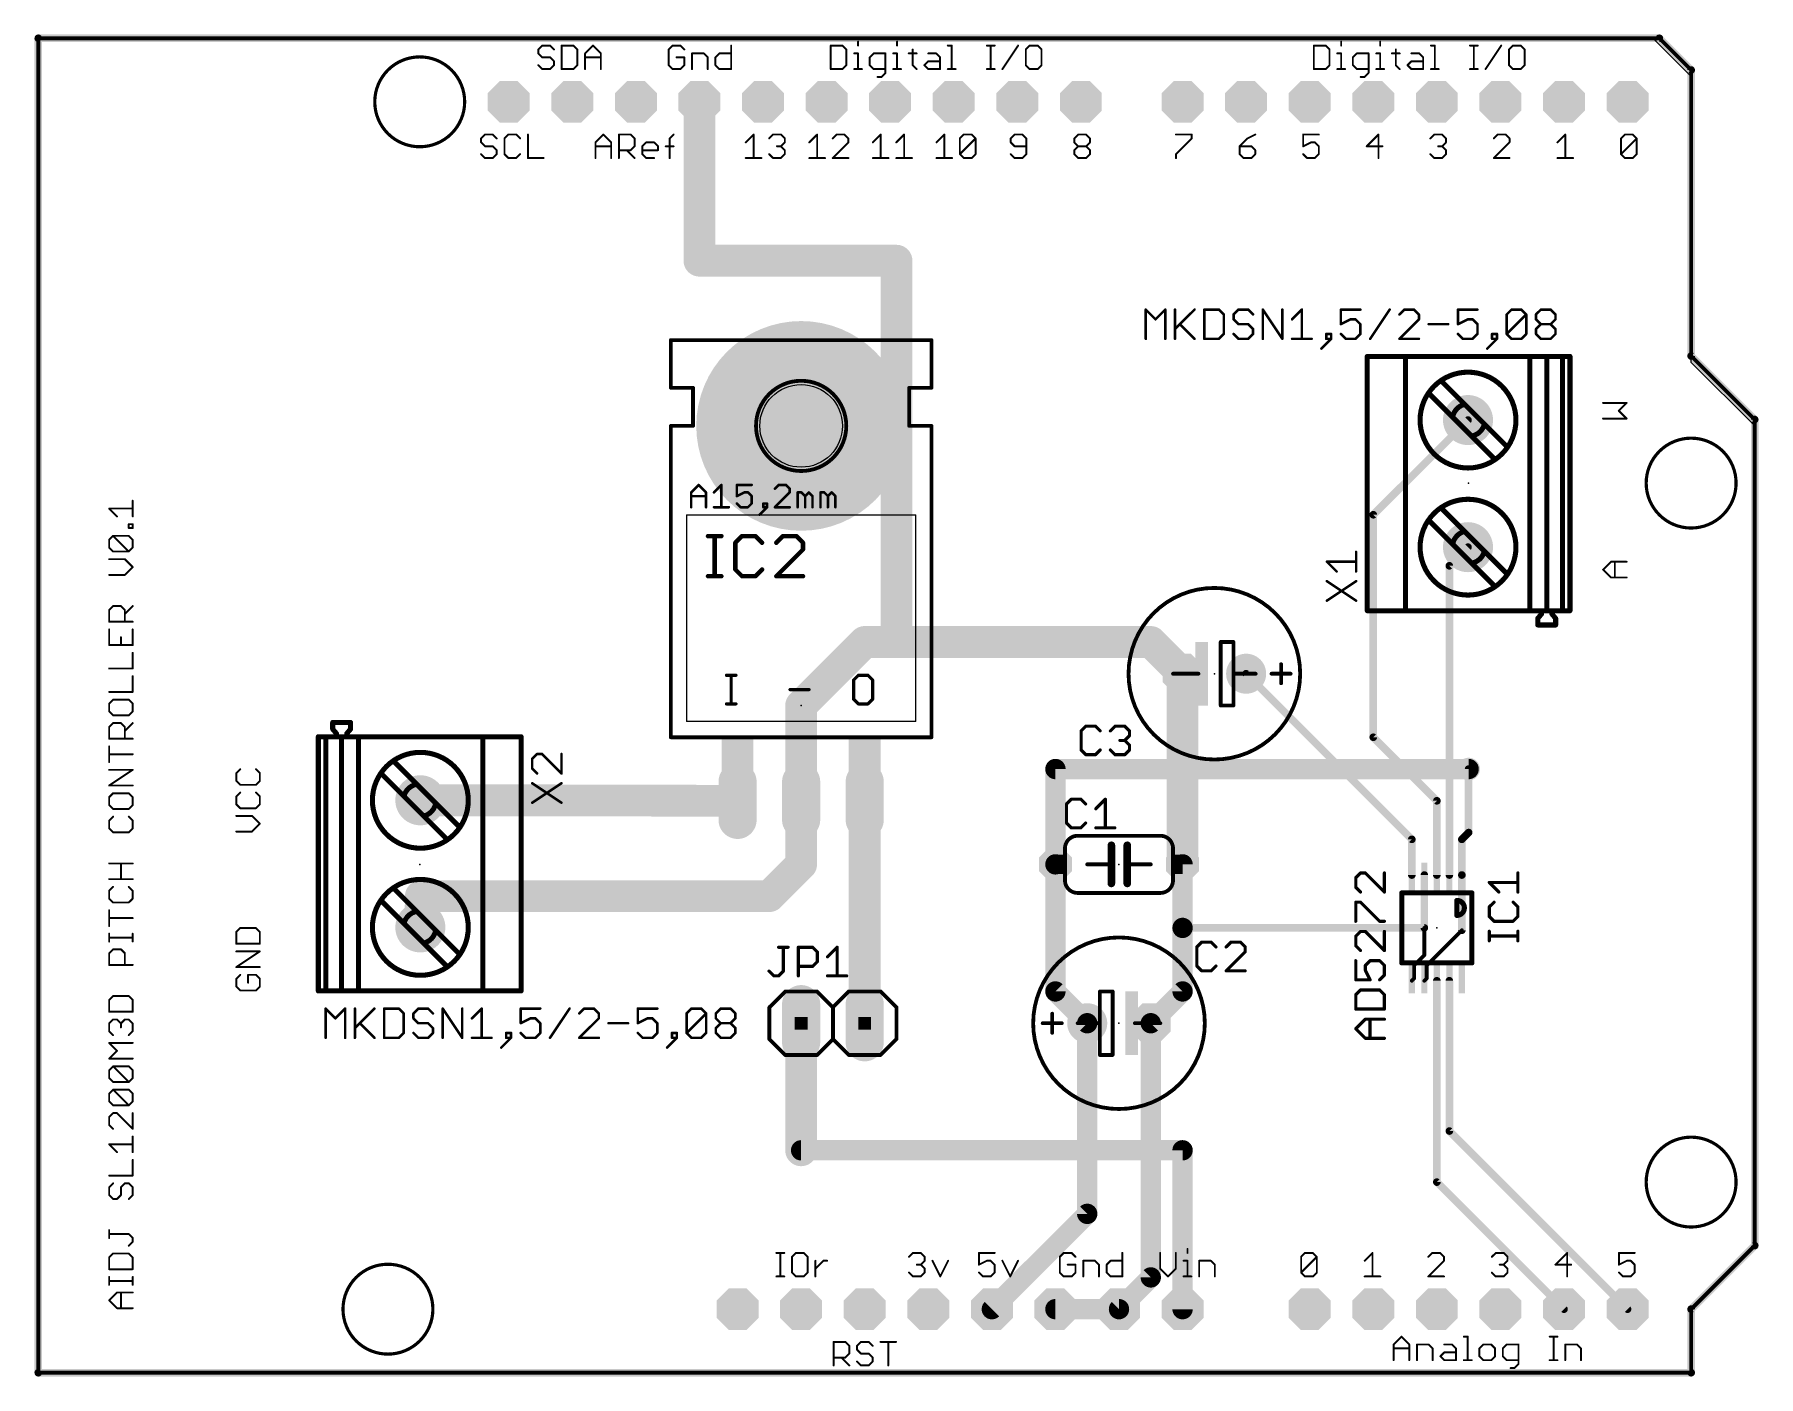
# Model space of a CAD drawing. Extents: x 3.7 to 72.5, y 3.7 to 57.3.
import ezdxf

# ---------------------------------------------------------------- set-up
doc = ezdxf.new("R2010")
doc.units = 0
for name, color, linetype in [('1', 14, 'CONTINUOUS'), ('121', 251, 'CONTINUOUS'), ('16', 174, 'CONTINUOUS'), ('17', 94, 'CONTINUOUS'), ('18', 94, 'CONTINUOUS'), ('20', 178, 'CONTINUOUS'), ('21', 251, 'CONTINUOUS'), ('23', 178, 'CONTINUOUS'), ('25', 251, 'CONTINUOUS'), ('27', 251, 'CONTINUOUS'), ('42', 174, 'CONTINUOUS'), ('43', 94, 'CONTINUOUS'), ('51', 251, 'CONTINUOUS')]:
    doc.layers.add(name, color=color, linetype=linetype)

# ---------------------------------------------------------------- blocks, each defined once
blk = doc.blocks.new('RECT')
blk.add_solid([(-0.5, -0.5), (0.5, -0.5), (-0.5, 0.5), (0.5, 0.5)])
blk = doc.blocks.new('OCTAGONP')
at = {"const_width": 0.5}
blk.add_lwpolyline([(-0.25, -0.1036), (-0.25, 0.1036), (-0.1036, 0.25), (0.1036, 0.25), (0.25, 0.1036), (0.25, -0.1036), (0.1036, -0.25), (-0.1036, -0.25), (-0.25, -0.1036), (-0.25, 0.1036)], dxfattribs=at)
blk = doc.blocks.new('ROUNDP')
at = {"const_width": 0.5}
blk.add_lwpolyline([(0, -0.25, 1), (0, 0.25, 1), (0, -0.25)], format="xyb", dxfattribs=at)
blk = doc.blocks.new('LONGP100')
at = {"const_width": 1}
blk.add_lwpolyline([(-0.5, 0), (0.5, 0)], dxfattribs=at)
at = {"const_width": 0.5}
for points in [[(-0.5, 0.25, 1), (-0.5, -0.25)], [(0.5, -0.25, 1), (0.5, 0.25)]]:
    blk.add_lwpolyline(points, format="xyb", dxfattribs=at)
blk = doc.blocks.new('ROUNDV')
at = {"const_width": 0.5}
blk.add_lwpolyline([(0, -0.25, 1), (0, 0.25, 1), (0, -0.25)], format="xyb", dxfattribs=at)

msp = doc.modelspace()

# ---------------------------------------------------------------- linework, layer by layer
at = {"layer": '1'}
for points, const_width in [([(3.81, 57.15), (68.58, 57.15)], 0.1524), ([(3.81, 3.81), (3.81, 57.15)], 0.1524), ([(68.58, 57.15), (69.85, 55.88)], 0.1524), ([(69.85, 55.88), (69.85, 44.45)], 0.1524), ([(30.226, 48.26), (30.226, 54.61)], 1.27), ([(38.1, 48.26), (30.226, 48.26)], 1.27), ([(38.1, 33.02), (38.1, 48.26)], 1.27), ([(69.85, 44.45), (72.39, 41.91)], 0.1524), ([(57.15, 38.1039), (60.935, 41.8889)], 0.3048), ([(72.39, 41.91), (72.39, 8.89)], 0.1524), ([(57.15, 29.21), (57.15, 38.1039)], 0.3048), ([(60.19, 36.0639), (60.935, 36.8089)], 0.3048), ([(60.19, 23.7031), (60.19, 36.0639)], 0.3048), ([(34.29, 30.48), (36.83, 33.02)], 1.27), ([(36.83, 33.02), (38.1, 33.02)], 1.27), ([(38.1, 33.02), (48.26, 33.02)], 1.27), ([(48.26, 33.02), (49.53, 31.75)], 1.27), ([(49.53, 24.13), (49.53, 31.75)], 1.27), ([(58.69, 25.13), (52.07, 31.75)], 0.3048), ([(34.29, 30.48), (34.29, 26.67)], 1.27), ([(59.69, 26.67), (57.15, 29.21)], 0.3048), ([(60.96, 25.4), (60.96, 27.94)], 0.3048), ([(19.075, 26.6911), (22.8389, 26.6911)], 1.27), ([(22.8389, 26.6911), (31.75, 26.67)], 1.27), ([(34.29, 26.67), (34.29, 24.13)], 1.27), ([(36.83, 17.78), (36.83, 26.67)], 1.27), ([(59.69, 23.7031), (59.69, 26.67)], 0.3048), ([(60.69, 25.13), (60.96, 25.4)], 0.3048), ([(58.69, 23.7031), (58.69, 25.13)], 0.3048), ([(60.69, 23.7031), (60.69, 25.13)], 0.3048), ([(34.29, 24.13), (33.02, 22.86)], 1.27), ([(44.45, 24.13), (44.45, 19.05)], 0.8128), ([(49.53, 21.59), (49.53, 24.13)], 0.8128), ([(19.0961, 22.86), (19.075, 21.6111)], 1.27), ([(33.02, 22.86), (19.0961, 22.86)], 1.27), ([(59.19, 23.7031), (59.19, 21.59)], 0.3048), ([(60.69, 21.497), (60.69, 23.7031)], 0.3048), ([(49.53, 21.59), (49.53, 19.05)], 0.8128), ([(59.19, 21.59), (49.53, 21.59)], 0.3048), ([(59.19, 21.59), (59.19, 20.4999)], 0.1524), ([(59.2856, 20.0926), (60.69, 21.497)], 0.1524), ([(59.19, 20.4999), (58.7856, 20.0955)], 0.1524), ([(58.7856, 20.0955), (58.7856, 19.5725)], 0.1524), ([(59.2856, 19.5725), (59.2856, 20.0926)], 0.1524), ([(44.45, 19.05), (45.72, 17.78)], 0.8128), ([(49.53, 19.05), (48.26, 17.78)], 0.8128), ([(58.7856, 19.5725), (58.69, 19.4769)], 0.1524), ([(59.2856, 19.5725), (59.19, 19.4769)], 0.1524), ([(59.69, 11.43), (59.69, 19.4769)], 0.3048), ([(60.19, 13.47), (60.19, 19.4769)], 0.3048), ([(34.29, 17.78), (34.29, 12.7)], 1.27), ([(45.72, 17.78), (45.72, 10.16)], 0.8128), ([(48.26, 17.78), (48.26, 7.62)], 0.8128), ([(67.31, 6.35), (60.19, 13.47)], 0.3048), ([(64.77, 6.35), (59.69, 11.43)], 0.3048), ([(45.72, 10.16), (41.91, 6.35)], 0.8128), ([(72.39, 8.89), (69.85, 6.35)], 0.1524), ([(48.26, 7.62), (46.99, 6.35)], 0.8128), ([(46.99, 6.35), (44.45, 6.35)], 0.8128), ([(69.85, 6.35), (69.85, 3.81)], 0.1524), ([(69.85, 3.81), (3.81, 3.81)], 0.1524)]:
    msp.add_lwpolyline(points, dxfattribs=dict(at, const_width=const_width))
for points, const_width in [([(3.81, 57.1881, 1), (3.81, 57.1119)], 0.0762), ([(3.8481, 57.15, 1), (3.7719, 57.15)], 0.0762), ([(68.6069, 57.1769, 1), (68.5531, 57.1231)], 0.0762), ([(68.58, 57.1119, 1), (68.58, 57.1881)], 0.0762), ([(69.8881, 55.88, 1), (69.8119, 55.88)], 0.0762), ([(69.8231, 55.8531, 1), (69.8769, 55.9069)], 0.0762), ([(30.5435, 54.61, 1), (29.9085, 54.61)], 0.635), ([(30.226, 48.5775, 1), (30.226, 47.9425)], 0.635), ([(29.9085, 48.26, 1), (30.5435, 48.26)], 0.635), ([(38.4175, 48.26, 1), (37.7825, 48.26)], 0.635), ([(38.1, 47.9425, 1), (38.1, 48.5775)], 0.635), ([(69.8119, 44.45, 1), (69.8881, 44.45)], 0.0762), ([(69.8769, 44.4769, 1), (69.8231, 44.4231)], 0.0762), ([(60.9889, 41.835, 1), (60.8811, 41.9428)], 0.1524), ([(72.4281, 41.91, 1), (72.3519, 41.91)], 0.0762), ([(72.3631, 41.8831, 1), (72.4169, 41.9369)], 0.0762), ([(57.2262, 38.1039, 1), (57.0738, 38.1039)], 0.1524), ([(57.0961, 38.1578, 1), (57.2039, 38.05)], 0.1524), ([(60.9889, 36.755, 1), (60.8811, 36.8628)], 0.1524), ([(60.2662, 36.0639, 1), (60.1138, 36.0639)], 0.1524), ([(60.1361, 36.1178, 1), (60.2439, 36.01)], 0.1524), ([(36.83, 33.3375, 1), (36.83, 32.7025)], 0.635), ([(37.0545, 32.7955, 1), (36.6055, 33.2445)], 0.635), ([(38.1, 33.3375, 1), (38.1, 32.7025)], 0.635), ([(37.7825, 33.02, 1), (38.4175, 33.02)], 0.635), ([(38.1, 32.7025, 1), (38.1, 33.3375)], 0.635), ([(48.4845, 33.2445, 1), (48.0355, 32.7955)], 0.635), ([(48.26, 32.7025, 1), (48.26, 33.3375)], 0.635), ([(49.8475, 31.75, 1), (49.2125, 31.75)], 0.635), ([(49.3055, 31.5255, 1), (49.7545, 31.9745)], 0.635), ([(52.1239, 31.8039, 1), (52.0161, 31.6961)], 0.1524), ([(34.6075, 30.48, 1), (33.9725, 30.48)], 0.635), ([(34.0655, 30.7045, 1), (34.5145, 30.2555)], 0.635), ([(57.2039, 29.2639, 1), (57.0961, 29.1561)], 0.1524), ([(57.0738, 29.21, 1), (57.2262, 29.21)], 0.1524), ([(61.0362, 27.94, 1), (60.8838, 27.94)], 0.1524), ([(19.075, 27.0086, 1), (19.075, 26.3736)], 0.635), ([(22.8397, 27.0086, 1), (22.8381, 26.3736)], 0.635), ([(22.8389, 26.3736, 1), (22.8389, 27.0086)], 0.635), ([(31.7492, 26.3525, 1), (31.7508, 26.9875)], 0.635), ([(34.6075, 26.67, 1), (33.9725, 26.67)], 0.635), ([(33.9725, 26.67, 1), (34.6075, 26.67)], 0.635), ([(37.1475, 26.67, 1), (36.5125, 26.67)], 0.635), ([(59.7662, 26.67, 1), (59.6138, 26.67)], 0.1524), ([(59.6361, 26.6161, 1), (59.7439, 26.7239)], 0.1524), ([(61.0139, 25.3461, 1), (60.9061, 25.4539)], 0.1524), ([(58.7662, 25.13, 1), (58.6138, 25.13)], 0.1524), ([(58.6361, 25.0761, 1), (58.7439, 25.1839)], 0.1524), ([(60.7662, 25.13, 1), (60.6138, 25.13)], 0.1524), ([(60.6361, 25.1839, 1), (60.7439, 25.0761)], 0.1524), ([(60.8838, 25.4, 1), (61.0362, 25.4)], 0.1524), ([(33.9725, 24.13, 1), (34.6075, 24.13)], 0.635), ([(34.5145, 23.9055, 1), (34.0655, 24.3545)], 0.635), ([(44.6532, 24.13, 1), (44.2468, 24.13)], 0.4064), ([(49.2125, 24.13, 1), (49.8475, 24.13)], 0.635), ([(49.7332, 24.13, 1), (49.3268, 24.13)], 0.4064), ([(19.0961, 23.1775, 1), (19.0961, 22.5425)], 0.635), ([(19.4136, 22.8546, 1), (18.7786, 22.8654)], 0.635), ([(33.02, 22.5425, 1), (33.02, 23.1775)], 0.635), ([(58.6138, 23.7031, 1), (58.7662, 23.7031)], 0.1524), ([(59.2662, 23.7031, 1), (59.1138, 23.7031)], 0.1524), ([(59.6138, 23.7031, 1), (59.7662, 23.7031)], 0.1524), ([(60.1138, 23.7031, 1), (60.2662, 23.7031)], 0.1524), ([(60.7662, 23.7031, 1), (60.6138, 23.7031)], 0.1524), ([(60.6138, 23.7031, 1), (60.7662, 23.7031)], 0.1524), ([(32.7955, 23.0845, 1), (33.2445, 22.6355)], 0.635), ([(18.7575, 21.6165, 1), (19.3925, 21.6057)], 0.635), ([(49.7332, 21.59, 1), (49.3268, 21.59)], 0.4064), ([(49.3268, 21.59, 1), (49.7332, 21.59)], 0.4064), ([(49.53, 21.6662, 1), (49.53, 21.5138)], 0.1524), ([(59.1138, 21.59, 1), (59.2662, 21.59)], 0.1524), ([(59.19, 21.5138, 1), (59.19, 21.6662)], 0.1524), ([(59.2281, 21.59, 1), (59.1519, 21.59)], 0.0762), ([(60.6138, 21.497, 1), (60.7662, 21.497)], 0.1524), ([(60.7169, 21.4701, 1), (60.6631, 21.524)], 0.0762), ([(58.8237, 20.0955, 1), (58.7475, 20.0955)], 0.0762), ([(58.7587, 20.1225, 1), (58.8125, 20.0686)], 0.0762), ([(59.1519, 20.4999, 1), (59.2281, 20.4999)], 0.0762), ([(59.2169, 20.473, 1), (59.1631, 20.5269)], 0.0762), ([(59.3237, 20.0926, 1), (59.2475, 20.0926)], 0.0762), ([(59.2587, 20.1196, 1), (59.3125, 20.0657)], 0.0762), ([(44.5937, 19.1937, 1), (44.3063, 18.9063)], 0.4064), ([(49.6737, 18.9063, 1), (49.3863, 19.1937)], 0.4064), ([(58.6631, 19.5038, 1), (58.7169, 19.45)], 0.0762), ([(58.7475, 19.5725, 1), (58.8237, 19.5725)], 0.0762), ([(58.8125, 19.5456, 1), (58.7587, 19.5994)], 0.0762), ([(59.1631, 19.5038, 1), (59.2169, 19.45)], 0.0762), ([(59.2475, 19.5725, 1), (59.3237, 19.5725)], 0.0762), ([(59.3125, 19.5456, 1), (59.2587, 19.5994)], 0.0762), ([(59.7662, 19.4769, 1), (59.6138, 19.4769)], 0.1524), ([(60.2662, 19.4769, 1), (60.1138, 19.4769)], 0.1524), ([(44.2468, 19.05, 1), (44.6532, 19.05)], 0.4064), ([(49.3268, 19.05, 1), (49.7332, 19.05)], 0.4064), ([(34.6075, 17.78, 1), (33.9725, 17.78)], 0.635), ([(36.5125, 17.78, 1), (37.1475, 17.78)], 0.635), ([(45.9232, 17.78, 1), (45.5168, 17.78)], 0.4064), ([(45.5763, 17.6363, 1), (45.8637, 17.9237)], 0.4064), ([(48.4632, 17.78, 1), (48.0568, 17.78)], 0.4064), ([(48.1163, 17.9237, 1), (48.4037, 17.6363)], 0.4064), ([(60.2439, 13.5239, 1), (60.1361, 13.4161)], 0.1524), ([(60.1138, 13.47, 1), (60.2662, 13.47)], 0.1524), ([(33.9725, 12.7, 1), (34.6075, 12.7)], 0.635), ([(59.7439, 11.4839, 1), (59.6361, 11.3761)], 0.1524), ([(59.6138, 11.43, 1), (59.7662, 11.43)], 0.1524), ([(45.5168, 10.16, 1), (45.9232, 10.16)], 0.4064), ([(45.8637, 10.0163, 1), (45.5763, 10.3037)], 0.4064), ([(72.4169, 8.8631, 1), (72.3631, 8.9169)], 0.0762), ([(72.3519, 8.89, 1), (72.4281, 8.89)], 0.0762), ([(48.0568, 7.62, 1), (48.4632, 7.62)], 0.4064), ([(48.4037, 7.4763, 1), (48.1163, 7.7637)], 0.4064), ([(41.7663, 6.4937, 1), (42.0537, 6.2063)], 0.4064), ([(44.45, 6.5532, 1), (44.45, 6.1468)], 0.4064), ([(46.8463, 6.4937, 1), (47.1337, 6.2063)], 0.4064), ([(46.99, 6.1468, 1), (46.99, 6.5532)], 0.4064), ([(64.7161, 6.2961, 1), (64.8239, 6.4039)], 0.1524), ([(67.2561, 6.2961, 1), (67.3639, 6.4039)], 0.1524), ([(69.8881, 6.35, 1), (69.8119, 6.35)], 0.0762), ([(69.8231, 6.3769, 1), (69.8769, 6.3231)], 0.0762), ([(3.81, 3.8481, 1), (3.81, 3.7719)], 0.0762), ([(3.7719, 3.81, 1), (3.8481, 3.81)], 0.0762), ([(69.8119, 3.81, 1), (69.8881, 3.81)], 0.0762), ([(69.85, 3.7719, 1), (69.85, 3.8481)], 0.0762)]:
    msp.add_lwpolyline(points, format="xyb", dxfattribs=dict(at, const_width=const_width))
at = {"layer": '121', "const_width": 0.0762}
for points in [[(67.2719, 42.5752), (66.3313, 42.5752)], [(66.9584, 42.2616), (67.2719, 42.5752)], [(67.2719, 41.9481), (66.9584, 42.2616)], [(66.3313, 41.9481), (67.2719, 41.9481)], [(7.5819, 38.0398), (7.5819, 38.6669)], [(6.9548, 38.0398), (6.6413, 38.3533)], [(6.6413, 38.3533), (7.5819, 38.3533)], [(6.6413, 37.1068), (6.7981, 37.2636)], [(6.7981, 37.2636), (7.4251, 37.2636)], [(7.4251, 36.6365), (6.7981, 37.2636)], [(7.4251, 37.5721), (7.4251, 37.7288)], [(7.4251, 37.7288), (7.5819, 37.7288)], [(7.5819, 37.5721), (7.4251, 37.5721)], [(7.4251, 37.2636), (7.5819, 37.1068)], [(7.5819, 37.7288), (7.5819, 37.5721)], [(6.6413, 36.7933), (6.6413, 37.1068)], [(6.7981, 36.6365), (6.6413, 36.7933)], [(7.4251, 36.6365), (6.7981, 36.6365)], [(7.5819, 36.7933), (7.4251, 36.6365)], [(7.5819, 37.1068), (7.5819, 36.7933)], [(7.2684, 36.3281), (6.6413, 36.3281)], [(7.5819, 36.0146), (7.2684, 36.3281)], [(7.2684, 35.701), (7.5819, 36.0146)], [(66.3313, 35.9116), (66.6448, 36.2252)], [(66.6448, 35.5981), (66.3313, 35.9116)], [(66.6448, 36.2252), (67.2719, 36.2252)], [(66.8016, 35.5981), (66.8016, 36.2252)], [(6.6413, 35.701), (7.2684, 35.701)], [(67.2719, 35.5981), (66.6448, 35.5981)], [(6.6413, 34.3003), (6.7981, 34.4571)], [(6.7981, 34.4571), (7.1116, 34.4571)], [(7.1116, 34.4571), (7.2684, 34.3003)], [(7.2684, 34.1435), (7.5819, 34.4571)], [(6.6413, 33.83), (6.6413, 34.3003)], [(7.5819, 33.83), (6.6413, 33.83)], [(7.2684, 34.3003), (7.2684, 33.83)], [(6.6413, 33.5215), (6.6413, 32.8945)], [(7.1116, 32.8945), (7.1116, 33.208)], [(7.5819, 32.8945), (7.5819, 33.5215)], [(6.6413, 32.8945), (7.5819, 32.8945)], [(7.5819, 31.9589), (7.5819, 32.586)], [(6.6413, 31.9589), (7.5819, 31.9589)], [(7.5819, 31.0234), (7.5819, 31.6505)], [(6.6413, 31.0234), (7.5819, 31.0234)], [(6.7981, 30.715), (6.6413, 30.5582)], [(6.6413, 30.5582), (6.6413, 30.2447)], [(7.4251, 30.715), (6.7981, 30.715)], [(7.5819, 30.5582), (7.4251, 30.715)], [(7.5819, 30.2447), (7.5819, 30.5582)], [(6.6413, 30.2447), (6.7981, 30.0879)], [(6.6413, 29.6227), (6.7981, 29.7795)], [(6.6413, 29.1524), (6.6413, 29.6227)], [(6.7981, 30.0879), (7.4251, 30.0879)], [(6.7981, 29.7795), (7.1116, 29.7795)], [(7.1116, 29.7795), (7.2684, 29.6227)], [(7.2684, 29.4659), (7.5819, 29.7795)], [(7.2684, 29.6227), (7.2684, 29.1524)], [(7.4251, 30.0879), (7.5819, 30.2447)], [(7.5819, 29.1524), (6.6413, 29.1524)], [(6.6413, 28.2169), (6.6413, 28.8439)], [(7.5819, 28.5304), (6.6413, 28.5304)], [(6.6413, 27.2813), (7.5819, 27.9084)], [(7.5819, 27.9084), (6.6413, 27.9084)], [(11.8781, 27.9362), (11.7213, 27.7794)], [(11.7213, 27.7794), (11.7213, 27.4659)], [(12.6619, 27.7794), (12.5051, 27.9362)], [(12.6619, 27.4659), (12.6619, 27.7794)], [(7.5819, 27.2813), (6.6413, 27.2813)], [(6.7981, 26.9729), (6.6413, 26.8161)], [(7.4251, 26.9729), (6.7981, 26.9729)], [(7.5819, 26.8161), (7.4251, 26.9729)], [(11.7213, 27.4659), (11.8781, 27.3091)], [(11.8781, 27.0007), (11.7213, 26.8439)], [(11.7213, 26.8439), (11.7213, 26.5304)], [(11.8781, 27.3091), (12.5051, 27.3091)], [(12.5051, 27.3091), (12.6619, 27.4659)], [(12.6619, 26.8439), (12.5051, 27.0007)], [(12.6619, 26.5304), (12.6619, 26.8439)], [(6.6413, 26.8161), (6.6413, 26.5026)], [(6.6413, 26.5026), (6.7981, 26.3458)], [(6.7981, 26.3458), (7.4251, 26.3458)], [(7.4251, 26.3458), (7.5819, 26.5026)], [(7.5819, 26.5026), (7.5819, 26.8161)], [(11.7213, 26.5304), (11.8781, 26.3736)], [(11.8781, 26.3736), (12.5051, 26.3736)], [(12.5051, 26.3736), (12.6619, 26.5304)], [(6.7981, 26.0374), (6.6413, 25.8806)], [(6.6413, 25.8806), (6.6413, 25.5671)], [(6.6413, 25.5671), (6.7981, 25.4103)], [(7.5819, 25.8806), (7.4251, 26.0374)], [(7.4251, 25.4103), (7.5819, 25.5671)], [(7.5819, 25.5671), (7.5819, 25.8806)], [(12.3484, 26.0652), (11.7213, 26.0652)], [(12.6619, 25.7516), (12.3484, 26.0652)], [(12.3484, 25.4381), (12.6619, 25.7516)], [(6.7981, 25.4103), (7.4251, 25.4103)], [(11.7213, 25.4381), (12.3484, 25.4381)], [(6.6413, 24.1663), (7.5819, 24.1663)], [(7.1116, 23.5393), (7.1116, 24.1663)], [(7.5819, 23.5393), (6.6413, 23.5393)], [(6.7981, 23.2308), (6.6413, 23.0741)], [(6.6413, 23.0741), (6.6413, 22.7605)], [(6.6413, 22.7605), (6.7981, 22.6038)], [(7.5819, 23.0741), (7.4251, 23.2308)], [(7.4251, 22.6038), (7.5819, 22.7605)], [(7.5819, 22.7605), (7.5819, 23.0741)], [(6.6413, 21.6682), (6.6413, 22.2953)], [(6.7981, 22.6038), (7.4251, 22.6038)], [(7.5819, 21.9818), (6.6413, 21.9818)], [(6.6413, 21.0446), (6.6413, 21.3581)], [(7.5819, 21.0446), (7.5819, 21.3581)], [(11.8781, 21.5862), (11.7213, 21.4294)], [(11.7213, 21.4294), (11.7213, 20.9591)], [(12.5051, 21.5862), (11.8781, 21.5862)], [(12.6619, 21.4294), (12.5051, 21.5862)], [(12.6619, 20.9591), (12.6619, 21.4294)], [(7.5819, 21.2013), (6.6413, 21.2013)], [(6.6413, 20.5793), (6.7981, 20.7361)], [(6.7981, 20.7361), (7.1116, 20.7361)], [(7.1116, 20.7361), (7.2684, 20.5793)], [(11.7213, 20.9591), (12.6619, 20.9591)], [(11.7213, 20.0236), (12.6619, 20.6507)], [(12.6619, 20.6507), (11.7213, 20.6507)], [(6.6413, 20.109), (6.6413, 20.5793)], [(7.5819, 20.109), (6.6413, 20.109)], [(7.2684, 20.5793), (7.2684, 20.109)], [(12.6619, 20.0236), (11.7213, 20.0236)], [(11.8781, 19.7152), (11.7213, 19.5584)], [(11.7213, 19.5584), (11.7213, 19.2449)], [(12.5051, 19.7152), (12.1916, 19.7152)], [(12.1916, 19.7152), (12.1916, 19.4016)], [(12.6619, 19.5584), (12.5051, 19.7152)], [(12.6619, 19.2449), (12.6619, 19.5584)], [(6.7981, 18.8651), (6.6413, 18.7083)], [(6.6413, 18.7083), (6.6413, 18.238)], [(7.4251, 18.8651), (6.7981, 18.8651)], [(7.5819, 18.7083), (7.4251, 18.8651)], [(7.5819, 18.238), (7.5819, 18.7083)], [(11.7213, 19.2449), (11.8781, 19.0881)], [(11.8781, 19.0881), (12.5051, 19.0881)], [(12.5051, 19.0881), (12.6619, 19.2449)], [(6.6413, 18.238), (7.5819, 18.238)], [(6.6413, 17.7728), (6.7981, 17.9296)], [(6.7981, 17.9296), (6.9548, 17.9296)], [(6.9548, 17.9296), (7.1116, 17.7728)], [(7.1116, 17.7728), (7.2684, 17.9296)], [(7.2684, 17.9296), (7.4251, 17.9296)], [(7.4251, 17.9296), (7.5819, 17.7728)], [(6.6413, 17.4593), (6.6413, 17.7728)], [(6.7981, 17.3025), (6.6413, 17.4593)], [(7.1116, 17.7728), (7.1116, 17.616)], [(7.5819, 17.4593), (7.4251, 17.3025)], [(7.5819, 17.7728), (7.5819, 17.4593)], [(6.9548, 16.6805), (6.6413, 16.994)], [(6.6413, 16.994), (7.5819, 16.994)], [(6.6413, 16.367), (6.9548, 16.6805)], [(7.5819, 16.367), (6.6413, 16.367)], [(6.6413, 15.9017), (6.7981, 16.0585)], [(6.6413, 15.5882), (6.6413, 15.9017)], [(6.7981, 16.0585), (7.4251, 16.0585)], [(7.4251, 15.4314), (6.7981, 16.0585)], [(7.4251, 16.0585), (7.5819, 15.9017)], [(7.5819, 15.9017), (7.5819, 15.5882)], [(6.7981, 15.4314), (6.6413, 15.5882)], [(6.6413, 14.9662), (6.7981, 15.123)], [(7.4251, 15.4314), (6.7981, 15.4314)], [(6.7981, 15.123), (7.4251, 15.123)], [(7.4251, 14.4959), (6.7981, 15.123)], [(7.5819, 15.5882), (7.4251, 15.4314)], [(7.4251, 15.123), (7.5819, 14.9662)], [(6.6413, 14.6527), (6.6413, 14.9662)], [(6.7981, 14.4959), (6.6413, 14.6527)], [(7.4251, 14.4959), (6.7981, 14.4959)], [(7.5819, 14.6527), (7.4251, 14.4959)], [(7.5819, 14.9662), (7.5819, 14.6527)], [(6.7981, 14.1875), (6.6413, 14.0307)], [(6.6413, 14.0307), (6.6413, 13.7172)], [(6.9548, 14.1875), (6.7981, 14.1875)], [(7.5819, 13.5604), (6.9548, 14.1875)], [(7.5819, 14.1875), (7.5819, 13.5604)], [(6.6413, 13.7172), (6.7981, 13.5604)], [(7.5819, 12.6249), (7.5819, 13.252)], [(6.9548, 12.6249), (6.6413, 12.9384)], [(6.6413, 12.9384), (7.5819, 12.9384)], [(6.6413, 11.6894), (7.5819, 11.6894)], [(7.5819, 11.6894), (7.5819, 12.3164)], [(6.7981, 11.3809), (6.6413, 11.2242)], [(6.6413, 11.2242), (6.6413, 10.9106)], [(7.1116, 11.2242), (7.2684, 11.3809)], [(7.1116, 10.9106), (7.1116, 11.2242)], [(7.2684, 11.3809), (7.4251, 11.3809)], [(7.4251, 11.3809), (7.5819, 11.2242)], [(7.5819, 11.2242), (7.5819, 10.9106)], [(6.6413, 10.9106), (6.7981, 10.7539)], [(6.7981, 10.7539), (6.9548, 10.7539)], [(6.9548, 10.7539), (7.1116, 10.9106)], [(7.5819, 10.9106), (7.4251, 10.7539)], [(6.6413, 9.1964), (6.6413, 9.5099)], [(7.4251, 9.3531), (6.6413, 9.3531)], [(7.5819, 9.1964), (7.4251, 9.3531)], [(7.4251, 8.8828), (7.5819, 9.0396)], [(7.5819, 9.0396), (7.5819, 9.1964)], [(6.7981, 8.5744), (6.6413, 8.4176)], [(6.6413, 8.4176), (6.6413, 7.9473)], [(7.4251, 8.5744), (6.7981, 8.5744)], [(7.5819, 8.4176), (7.4251, 8.5744)], [(7.5819, 7.9473), (7.5819, 8.4176)], [(6.6413, 7.9473), (7.5819, 7.9473)], [(6.6413, 7.3236), (6.6413, 7.6372)], [(7.5819, 7.3236), (7.5819, 7.6372)], [(7.5819, 7.4804), (6.6413, 7.4804)], [(6.6413, 6.7016), (6.9548, 7.0152)], [(6.9548, 7.0152), (7.5819, 7.0152)], [(7.1116, 6.3881), (7.1116, 7.0152)], [(6.9548, 6.3881), (6.6413, 6.7016)], [(7.5819, 6.3881), (6.9548, 6.3881)]]:
    msp.add_lwpolyline(points, dxfattribs=at)
at = {"layer": '121', "const_width": 0.0381}
for points in [[(66.3313, 42.5942, 1), (66.3313, 42.5561)], [(66.9718, 42.2751, 1), (66.9449, 42.2482)], [(66.9449, 42.2751, 1), (66.9718, 42.2482)], [(67.2854, 42.5617, 1), (67.2584, 42.5886)], [(67.2719, 42.5561, 1), (67.2719, 42.5942)], [(66.3313, 41.9672, 1), (66.3313, 41.9291)], [(67.2584, 41.9346, 1), (67.2854, 41.9616)], [(67.2719, 41.9291, 1), (67.2719, 41.9672)], [(7.601, 38.6669, 1), (7.5629, 38.6669)], [(6.6548, 38.3668, 1), (6.6278, 38.3399)], [(6.6413, 38.3724, 1), (6.6413, 38.3343)], [(6.9414, 38.0263, 1), (6.9683, 38.0533)], [(7.5629, 38.0398, 1), (7.601, 38.0398)], [(7.5819, 38.3343, 1), (7.5819, 38.3724)], [(6.8115, 37.2771, 1), (6.7846, 37.2501)], [(6.7981, 37.2827, 1), (6.7981, 37.2446)], [(6.8115, 37.2501, 1), (6.7846, 37.2771)], [(7.4251, 37.7479, 1), (7.4251, 37.7098)], [(7.4251, 37.5911, 1), (7.4251, 37.553)], [(7.4386, 37.2771, 1), (7.4117, 37.2501)], [(7.4442, 37.7288, 1), (7.4061, 37.7288)], [(7.4061, 37.5721, 1), (7.4442, 37.5721)], [(7.4251, 37.2446, 1), (7.4251, 37.2827)], [(7.601, 37.7288, 1), (7.5629, 37.7288)], [(7.5629, 37.5721, 1), (7.601, 37.5721)], [(7.5819, 37.7098, 1), (7.5819, 37.7479)], [(7.5819, 37.553, 1), (7.5819, 37.5911)], [(6.6603, 37.1068, 1), (6.6222, 37.1068)], [(6.6278, 37.1203, 1), (6.6548, 37.0934)], [(6.6548, 36.8068, 1), (6.6278, 36.7798)], [(6.6222, 36.7933, 1), (6.6603, 36.7933)], [(6.7981, 36.6556, 1), (6.7981, 36.6175)], [(6.7846, 36.6231, 1), (6.8115, 36.65)], [(7.4117, 36.65, 1), (7.4386, 36.6231)], [(7.4117, 36.6231, 1), (7.4386, 36.65)], [(7.4251, 36.6175, 1), (7.4251, 36.6556)], [(7.601, 37.1068, 1), (7.5629, 37.1068)], [(7.5629, 36.7933, 1), (7.601, 36.7933)], [(7.5684, 37.0934, 1), (7.5954, 37.1203)], [(7.5954, 36.7798, 1), (7.5684, 36.8068)], [(6.6413, 36.3471, 1), (6.6413, 36.309)], [(7.2818, 36.3416, 1), (7.2549, 36.3146)], [(7.2684, 36.309, 1), (7.2684, 36.3471)], [(7.5954, 36.0011, 1), (7.5684, 36.028)], [(7.5684, 36.0011, 1), (7.5954, 36.028)], [(66.3448, 35.9251, 1), (66.3178, 35.8982)], [(66.3178, 35.9251, 1), (66.3448, 35.8982)], [(66.6448, 36.2442, 1), (66.6448, 36.2061)], [(66.6583, 36.2117, 1), (66.6314, 36.2386)], [(66.8207, 36.2252, 1), (66.7826, 36.2252)], [(67.2719, 36.2061, 1), (67.2719, 36.2442)], [(6.6413, 35.7201, 1), (6.6413, 35.682)], [(7.2549, 35.7145, 1), (7.2818, 35.6875)], [(7.2684, 35.682, 1), (7.2684, 35.7201)], [(66.6448, 35.6172, 1), (66.6448, 35.5791)], [(66.6314, 35.5846, 1), (66.6583, 35.6116)], [(66.7826, 35.5981, 1), (66.8207, 35.5981)], [(67.2719, 35.5791, 1), (67.2719, 35.6172)], [(6.7981, 34.4761, 1), (6.7981, 34.438)], [(6.8115, 34.4436, 1), (6.7846, 34.4705)], [(7.1251, 34.4705, 1), (7.0981, 34.4436)], [(7.1116, 34.438, 1), (7.1116, 34.4761)], [(7.5954, 34.4436, 1), (7.5684, 34.4705)], [(6.6603, 34.3003, 1), (6.6222, 34.3003)], [(6.6278, 34.3138, 1), (6.6548, 34.2868)], [(6.6413, 33.849, 1), (6.6413, 33.8109)], [(6.6222, 33.83, 1), (6.6603, 33.83)], [(7.2874, 34.3003, 1), (7.2493, 34.3003)], [(7.2549, 34.157, 1), (7.2818, 34.13)], [(7.2493, 33.83, 1), (7.2874, 33.83)], [(7.2549, 34.2868, 1), (7.2818, 34.3138)], [(7.5819, 33.8109, 1), (7.5819, 33.849)], [(6.6603, 33.5215, 1), (6.6222, 33.5215)], [(7.1307, 33.208, 1), (7.0926, 33.208)], [(7.601, 33.5215, 1), (7.5629, 33.5215)], [(6.6413, 32.9135, 1), (6.6413, 32.8754)], [(6.6222, 32.8945, 1), (6.6603, 32.8945)], [(7.0926, 32.8945, 1), (7.1307, 32.8945)], [(7.5629, 32.8945, 1), (7.601, 32.8945)], [(7.601, 32.586, 1), (7.5629, 32.586)], [(7.5819, 32.8754, 1), (7.5819, 32.9135)], [(6.6413, 31.978, 1), (6.6413, 31.9399)], [(7.5629, 31.9589, 1), (7.601, 31.9589)], [(7.601, 31.6505, 1), (7.5629, 31.6505)], [(7.5819, 31.9399, 1), (7.5819, 31.978)], [(6.6413, 31.0425, 1), (6.6413, 31.0044)], [(7.5629, 31.0234, 1), (7.601, 31.0234)], [(7.5819, 31.0044, 1), (7.5819, 31.0425)], [(6.6603, 30.5582, 1), (6.6222, 30.5582)], [(6.6278, 30.5717, 1), (6.6548, 30.5447)], [(6.7981, 30.734, 1), (6.7981, 30.6959)], [(6.8115, 30.7015, 1), (6.7846, 30.7284)], [(7.4386, 30.7284, 1), (7.4117, 30.7015)], [(7.4251, 30.6959, 1), (7.4251, 30.734)], [(7.601, 30.5582, 1), (7.5629, 30.5582)], [(7.5684, 30.5447, 1), (7.5954, 30.5717)], [(6.6548, 30.2581, 1), (6.6278, 30.2312)], [(6.6222, 30.2447, 1), (6.6603, 30.2447)], [(6.6603, 29.6227, 1), (6.6222, 29.6227)], [(6.6278, 29.6362, 1), (6.6548, 29.6092)], [(6.7981, 30.107, 1), (6.7981, 30.0689)], [(6.7981, 29.7985, 1), (6.7981, 29.7604)], [(6.7846, 30.0744, 1), (6.8115, 30.1014)], [(6.8115, 29.766, 1), (6.7846, 29.7929)], [(7.1251, 29.7929, 1), (7.0981, 29.766)], [(7.1116, 29.7604, 1), (7.1116, 29.7985)], [(7.2874, 29.6227, 1), (7.2493, 29.6227)], [(7.2549, 29.6092, 1), (7.2818, 29.6362)], [(7.4117, 30.1014, 1), (7.4386, 30.0744)], [(7.4251, 30.0689, 1), (7.4251, 30.107)], [(7.5629, 30.2447, 1), (7.601, 30.2447)], [(7.5954, 30.2312, 1), (7.5684, 30.2581)], [(7.5954, 29.766, 1), (7.5684, 29.7929)], [(6.6413, 29.1714, 1), (6.6413, 29.1333)], [(6.6222, 29.1524, 1), (6.6603, 29.1524)], [(7.2493, 29.1524, 1), (7.2874, 29.1524)], [(7.2549, 29.4794, 1), (7.2818, 29.4525)], [(7.5819, 29.1333, 1), (7.5819, 29.1714)], [(6.6603, 28.8439, 1), (6.6222, 28.8439)], [(6.6413, 28.5495, 1), (6.6413, 28.5114)], [(7.5819, 28.5114, 1), (7.5819, 28.5495)], [(6.6222, 28.2169, 1), (6.6603, 28.2169)], [(6.6413, 27.9275, 1), (6.6413, 27.8894)], [(7.5925, 27.8926, 1), (7.5713, 27.9243)], [(7.5819, 27.8894, 1), (7.5819, 27.9275)], [(11.7403, 27.7794, 1), (11.7022, 27.7794)], [(11.7078, 27.7929, 1), (11.7348, 27.766)], [(11.8915, 27.9227, 1), (11.8646, 27.9497)], [(12.5186, 27.9497, 1), (12.4917, 27.9227)], [(12.681, 27.7794, 1), (12.6429, 27.7794)], [(12.6484, 27.766, 1), (12.6754, 27.7929)], [(6.6413, 27.3004, 1), (6.6413, 27.2623)], [(6.6307, 27.2972, 1), (6.6519, 27.2655)], [(6.7981, 26.992, 1), (6.7981, 26.9539)], [(6.8115, 26.9594, 1), (6.7846, 26.9864)], [(7.4386, 26.9864, 1), (7.4117, 26.9594)], [(7.4251, 26.9539, 1), (7.4251, 26.992)], [(7.5819, 27.2623, 1), (7.5819, 27.3004)], [(11.7022, 27.4659, 1), (11.7403, 27.4659)], [(11.7403, 26.8439, 1), (11.7022, 26.8439)], [(11.7348, 27.4794, 1), (11.7078, 27.4524)], [(11.7078, 26.8574, 1), (11.7348, 26.8304)], [(11.8781, 27.3282, 1), (11.8781, 27.2901)], [(11.8646, 27.2957, 1), (11.8915, 27.3226)], [(11.8915, 26.9872, 1), (11.8646, 27.0142)], [(12.5186, 27.0142, 1), (12.4917, 26.9872)], [(12.4917, 27.3226, 1), (12.5186, 27.2957)], [(12.5051, 27.2901, 1), (12.5051, 27.3282)], [(12.6429, 27.4659, 1), (12.681, 27.4659)], [(12.681, 26.8439, 1), (12.6429, 26.8439)], [(12.6484, 26.8304, 1), (12.6754, 26.8574)], [(12.6754, 27.4524, 1), (12.6484, 27.4794)], [(6.6603, 26.8161, 1), (6.6222, 26.8161)], [(6.6278, 26.8296, 1), (6.6548, 26.8027)], [(6.6548, 26.5161, 1), (6.6278, 26.4891)], [(6.6222, 26.5026, 1), (6.6603, 26.5026)], [(6.7981, 26.3649, 1), (6.7981, 26.3268)], [(6.7846, 26.3324, 1), (6.8115, 26.3593)], [(7.4117, 26.3593, 1), (7.4386, 26.3324)], [(7.4251, 26.3268, 1), (7.4251, 26.3649)], [(7.601, 26.8161, 1), (7.5629, 26.8161)], [(7.5629, 26.5026, 1), (7.601, 26.5026)], [(7.5684, 26.8027, 1), (7.5954, 26.8296)], [(7.5954, 26.4891, 1), (7.5684, 26.5161)], [(11.7022, 26.5304, 1), (11.7403, 26.5304)], [(11.7348, 26.5439, 1), (11.7078, 26.5169)], [(11.8781, 26.3927, 1), (11.8781, 26.3546)], [(11.8646, 26.3601, 1), (11.8915, 26.3871)], [(12.4917, 26.3871, 1), (12.5186, 26.3601)], [(12.5051, 26.3546, 1), (12.5051, 26.3927)], [(12.6429, 26.5304, 1), (12.681, 26.5304)], [(12.6754, 26.5169, 1), (12.6484, 26.5439)], [(6.6603, 25.8806, 1), (6.6222, 25.8806)], [(6.6278, 25.8941, 1), (6.6548, 25.8671)], [(6.6548, 25.5805, 1), (6.6278, 25.5536)], [(6.6222, 25.5671, 1), (6.6603, 25.5671)], [(6.8115, 26.0239, 1), (6.7846, 26.0509)], [(7.4386, 26.0509, 1), (7.4117, 26.0239)], [(7.601, 25.8806, 1), (7.5629, 25.8806)], [(7.5629, 25.5671, 1), (7.601, 25.5671)], [(7.5684, 25.8671, 1), (7.5954, 25.8941)], [(7.5954, 25.5536, 1), (7.5684, 25.5805)], [(11.7213, 26.0842, 1), (11.7213, 26.0461)], [(12.3618, 26.0786, 1), (12.3349, 26.0517)], [(12.3484, 26.0461, 1), (12.3484, 26.0842)], [(12.6484, 25.7382, 1), (12.6754, 25.7651)], [(12.6754, 25.7382, 1), (12.6484, 25.7651)], [(6.7981, 25.4294, 1), (6.7981, 25.3913)], [(6.7846, 25.3968, 1), (6.8115, 25.4238)], [(7.4117, 25.4238, 1), (7.4386, 25.3968)], [(7.4251, 25.3913, 1), (7.4251, 25.4294)], [(11.7213, 25.4572, 1), (11.7213, 25.4191)], [(12.3349, 25.4516, 1), (12.3618, 25.4246)], [(12.3484, 25.4191, 1), (12.3484, 25.4572)], [(6.6413, 24.1854, 1), (6.6413, 24.1473)], [(7.1307, 24.1663, 1), (7.0926, 24.1663)], [(7.5819, 24.1473, 1), (7.5819, 24.1854)], [(6.6413, 23.5583, 1), (6.6413, 23.5202)], [(7.0926, 23.5393, 1), (7.1307, 23.5393)], [(7.5819, 23.5202, 1), (7.5819, 23.5583)], [(6.6603, 23.0741, 1), (6.6222, 23.0741)], [(6.6278, 23.0875, 1), (6.6548, 23.0606)], [(6.6548, 22.774, 1), (6.6278, 22.7471)], [(6.6222, 22.7605, 1), (6.6603, 22.7605)], [(6.8115, 23.2174, 1), (6.7846, 23.2443)], [(7.4386, 23.2443, 1), (7.4117, 23.2174)], [(7.601, 23.0741, 1), (7.5629, 23.0741)], [(7.5629, 22.7605, 1), (7.601, 22.7605)], [(7.5684, 23.0606, 1), (7.5954, 23.0875)], [(7.5954, 22.7471, 1), (7.5684, 22.774)], [(6.6603, 22.2953, 1), (6.6222, 22.2953)], [(6.7981, 22.6228, 1), (6.7981, 22.5847)], [(6.7846, 22.5903, 1), (6.8115, 22.6172)], [(7.4117, 22.6172, 1), (7.4386, 22.5903)], [(7.4251, 22.5847, 1), (7.4251, 22.6228)], [(6.6413, 22.0008, 1), (6.6413, 21.9627)], [(6.6222, 21.6682, 1), (6.6603, 21.6682)], [(6.6603, 21.3581, 1), (6.6222, 21.3581)], [(7.601, 21.3581, 1), (7.5629, 21.3581)], [(7.5819, 21.9627, 1), (7.5819, 22.0008)], [(11.7403, 21.4294, 1), (11.7022, 21.4294)], [(11.7078, 21.4429, 1), (11.7348, 21.416)], [(11.8781, 21.6053, 1), (11.8781, 21.5672)], [(11.8915, 21.5727, 1), (11.8646, 21.5997)], [(12.5186, 21.5997, 1), (12.4917, 21.5727)], [(12.5051, 21.5672, 1), (12.5051, 21.6053)], [(12.681, 21.4294, 1), (12.6429, 21.4294)], [(12.6484, 21.416, 1), (12.6754, 21.4429)], [(6.6413, 21.2204, 1), (6.6413, 21.1823)], [(6.6222, 21.0446, 1), (6.6603, 21.0446)], [(6.7981, 20.7552, 1), (6.7981, 20.7171)], [(6.8115, 20.7226, 1), (6.7846, 20.7496)], [(7.1251, 20.7496, 1), (7.0981, 20.7226)], [(7.1116, 20.7171, 1), (7.1116, 20.7552)], [(7.5629, 21.0446, 1), (7.601, 21.0446)], [(7.5819, 21.1823, 1), (7.5819, 21.2204)], [(11.7022, 20.9591, 1), (11.7403, 20.9591)], [(11.7213, 20.9782, 1), (11.7213, 20.9401)], [(11.7213, 20.6697, 1), (11.7213, 20.6316)], [(12.6429, 20.9591, 1), (12.681, 20.9591)], [(12.6725, 20.6348, 1), (12.6513, 20.6665)], [(12.6619, 20.9401, 1), (12.6619, 20.9782)], [(12.6619, 20.6316, 1), (12.6619, 20.6697)], [(6.6603, 20.5793, 1), (6.6222, 20.5793)], [(6.6278, 20.5928, 1), (6.6548, 20.5659)], [(6.6413, 20.1281, 1), (6.6413, 20.09)], [(6.6222, 20.109, 1), (6.6603, 20.109)], [(7.2874, 20.5793, 1), (7.2493, 20.5793)], [(7.2493, 20.109, 1), (7.2874, 20.109)], [(7.2549, 20.5659, 1), (7.2818, 20.5928)], [(7.5819, 20.09, 1), (7.5819, 20.1281)], [(11.7213, 20.0427, 1), (11.7213, 20.0046)], [(11.7107, 20.0395, 1), (11.7319, 20.0078)], [(12.6619, 20.0046, 1), (12.6619, 20.0427)], [(11.7403, 19.5584, 1), (11.7022, 19.5584)], [(11.7078, 19.5719, 1), (11.7348, 19.5449)], [(11.8915, 19.7017, 1), (11.8646, 19.7286)], [(12.1916, 19.7342, 1), (12.1916, 19.6961)], [(12.2107, 19.7152, 1), (12.1726, 19.7152)], [(12.1726, 19.4016, 1), (12.2107, 19.4016)], [(12.5186, 19.7286, 1), (12.4917, 19.7017)], [(12.5051, 19.6961, 1), (12.5051, 19.7342)], [(12.681, 19.5584, 1), (12.6429, 19.5584)], [(12.6484, 19.5449, 1), (12.6754, 19.5719)], [(6.6603, 18.7083, 1), (6.6222, 18.7083)], [(6.6278, 18.7218, 1), (6.6548, 18.6948)], [(6.7981, 18.8841, 1), (6.7981, 18.846)], [(6.8115, 18.8516, 1), (6.7846, 18.8785)], [(7.4386, 18.8785, 1), (7.4117, 18.8516)], [(7.4251, 18.846, 1), (7.4251, 18.8841)], [(7.601, 18.7083, 1), (7.5629, 18.7083)], [(7.5684, 18.6948, 1), (7.5954, 18.7218)], [(11.7022, 19.2449, 1), (11.7403, 19.2449)], [(11.7348, 19.2583, 1), (11.7078, 19.2314)], [(11.8781, 19.1072, 1), (11.8781, 19.0691)], [(11.8646, 19.0746, 1), (11.8915, 19.1016)], [(12.4917, 19.1016, 1), (12.5186, 19.0746)], [(12.5051, 19.0691, 1), (12.5051, 19.1072)], [(12.6429, 19.2449, 1), (12.681, 19.2449)], [(12.6754, 19.2314, 1), (12.6484, 19.2583)], [(6.6413, 18.2571, 1), (6.6413, 18.219)], [(6.6222, 18.238, 1), (6.6603, 18.238)], [(6.7981, 17.9486, 1), (6.7981, 17.9105)], [(6.8115, 17.9161, 1), (6.7846, 17.943)], [(6.9683, 17.943, 1), (6.9414, 17.9161)], [(6.9548, 17.9105, 1), (6.9548, 17.9486)], [(7.2684, 17.9486, 1), (7.2684, 17.9105)], [(7.2818, 17.9161, 1), (7.2549, 17.943)], [(7.4386, 17.943, 1), (7.4117, 17.9161)], [(7.4251, 17.9105, 1), (7.4251, 17.9486)], [(7.5629, 18.238, 1), (7.601, 18.238)], [(7.5819, 18.219, 1), (7.5819, 18.2571)], [(6.6603, 17.7728, 1), (6.6222, 17.7728)], [(6.6278, 17.7863, 1), (6.6548, 17.7593)], [(6.6548, 17.4727, 1), (6.6278, 17.4458)], [(6.6222, 17.4593, 1), (6.6603, 17.4593)], [(6.7846, 17.289, 1), (6.8115, 17.316)], [(7.0981, 17.7863, 1), (7.1251, 17.7593)], [(7.1307, 17.7728, 1), (7.0926, 17.7728)], [(7.0926, 17.616, 1), (7.1307, 17.616)], [(7.0981, 17.7593, 1), (7.1251, 17.7863)], [(7.4117, 17.316, 1), (7.4386, 17.289)], [(7.601, 17.7728, 1), (7.5629, 17.7728)], [(7.5629, 17.4593, 1), (7.601, 17.4593)], [(7.5684, 17.7593, 1), (7.5954, 17.7863)], [(7.5954, 17.4458, 1), (7.5684, 17.4727)], [(6.6548, 17.0075, 1), (6.6278, 16.9806)], [(6.6413, 17.0131, 1), (6.6413, 16.975)], [(6.9683, 16.667, 1), (6.9414, 16.694)], [(6.9414, 16.667, 1), (6.9683, 16.694)], [(7.5819, 16.975, 1), (7.5819, 17.0131)], [(6.6413, 16.386, 1), (6.6413, 16.3479)], [(6.6278, 16.3804, 1), (6.6548, 16.3535)], [(6.6603, 15.9017, 1), (6.6222, 15.9017)], [(6.6278, 15.9152, 1), (6.6548, 15.8883)], [(6.8115, 16.072, 1), (6.7846, 16.045)], [(6.7981, 16.0776, 1), (6.7981, 16.0395)], [(6.8115, 16.045, 1), (6.7846, 16.072)], [(7.4386, 16.072, 1), (7.4117, 16.045)], [(7.4251, 16.0395, 1), (7.4251, 16.0776)], [(7.601, 15.9017, 1), (7.5629, 15.9017)], [(7.5684, 15.8883, 1), (7.5954, 15.9152)], [(7.5819, 16.3479, 1), (7.5819, 16.386)], [(6.6548, 15.6017, 1), (6.6278, 15.5747)], [(6.6222, 15.5882, 1), (6.6603, 15.5882)], [(6.8115, 15.1365, 1), (6.7846, 15.1095)], [(6.7981, 15.4505, 1), (6.7981, 15.4124)], [(6.7981, 15.142, 1), (6.7981, 15.1039)], [(6.7846, 15.418, 1), (6.8115, 15.4449)], [(6.8115, 15.1095, 1), (6.7846, 15.1365)], [(7.4386, 15.1365, 1), (7.4117, 15.1095)], [(7.4117, 15.4449, 1), (7.4386, 15.418)], [(7.4117, 15.418, 1), (7.4386, 15.4449)], [(7.4251, 15.4124, 1), (7.4251, 15.4505)], [(7.4251, 15.1039, 1), (7.4251, 15.142)], [(7.5629, 15.5882, 1), (7.601, 15.5882)], [(7.5954, 15.5747, 1), (7.5684, 15.6017)], [(6.6603, 14.9662, 1), (6.6222, 14.9662)], [(6.6278, 14.9797, 1), (6.6548, 14.9528)], [(6.6548, 14.6662, 1), (6.6278, 14.6392)], [(6.6222, 14.6527, 1), (6.6603, 14.6527)], [(6.7981, 14.515, 1), (6.7981, 14.4769)], [(6.7846, 14.4825, 1), (6.8115, 14.5094)], [(7.4117, 14.5094, 1), (7.4386, 14.4825)], [(7.4117, 14.4825, 1), (7.4386, 14.5094)], [(7.4251, 14.4769, 1), (7.4251, 14.515)], [(7.601, 14.9662, 1), (7.5629, 14.9662)], [(7.5629, 14.6527, 1), (7.601, 14.6527)], [(7.5684, 14.9528, 1), (7.5954, 14.9797)], [(7.5954, 14.6392, 1), (7.5684, 14.6662)], [(6.6603, 14.0307, 1), (6.6222, 14.0307)], [(6.6278, 14.0442, 1), (6.6548, 14.0172)], [(6.7981, 14.2065, 1), (6.7981, 14.1684)], [(6.8115, 14.174, 1), (6.7846, 14.2009)], [(6.9683, 14.2009, 1), (6.9414, 14.174)], [(6.9548, 14.1684, 1), (6.9548, 14.2065)], [(7.601, 14.1875, 1), (7.5629, 14.1875)], [(6.6548, 13.7306, 1), (6.6278, 13.7037)], [(6.6222, 13.7172, 1), (6.6603, 13.7172)], [(6.7846, 13.5469, 1), (6.8115, 13.5739)], [(7.5629, 13.5604, 1), (7.601, 13.5604)], [(7.601, 13.252, 1), (7.5629, 13.252)], [(7.5684, 13.5469, 1), (7.5954, 13.5739)], [(6.6548, 12.9519, 1), (6.6278, 12.925)], [(6.6413, 12.9575, 1), (6.6413, 12.9194)], [(6.9414, 12.6114, 1), (6.9683, 12.6384)], [(7.5629, 12.6249, 1), (7.601, 12.6249)], [(7.5819, 12.9194, 1), (7.5819, 12.9575)], [(6.6413, 11.7084, 1), (6.6413, 11.6703)], [(7.601, 12.3164, 1), (7.5629, 12.3164)], [(7.5819, 11.6703, 1), (7.5819, 11.7084)], [(6.6603, 11.2242, 1), (6.6222, 11.2242)], [(6.6278, 11.2376, 1), (6.6548, 11.2107)], [(6.8115, 11.3675, 1), (6.7846, 11.3944)], [(7.0981, 11.2376, 1), (7.1251, 11.2107)], [(7.1307, 11.2242, 1), (7.0926, 11.2242)], [(7.2684, 11.4, 1), (7.2684, 11.3619)], [(7.2818, 11.3675, 1), (7.2549, 11.3944)], [(7.4386, 11.3944, 1), (7.4117, 11.3675)], [(7.4251, 11.3619, 1), (7.4251, 11.4)], [(7.5629, 11.6894, 1), (7.601, 11.6894)], [(7.601, 11.2242, 1), (7.5629, 11.2242)], [(7.5684, 11.2107, 1), (7.5954, 11.2376)], [(6.6548, 10.9241, 1), (6.6278, 10.8971)], [(6.6222, 10.9106, 1), (6.6603, 10.9106)], [(6.7981, 10.7729, 1), (6.7981, 10.7348)], [(6.7846, 10.7404, 1), (6.8115, 10.7673)], [(6.9414, 10.7673, 1), (6.9683, 10.7404)], [(6.9548, 10.7348, 1), (6.9548, 10.7729)], [(7.0926, 10.9106, 1), (7.1307, 10.9106)], [(7.1251, 10.8971, 1), (7.0981, 10.9241)], [(7.4117, 10.7673, 1), (7.4386, 10.7404)], [(7.5629, 10.9106, 1), (7.601, 10.9106)], [(7.5954, 10.8971, 1), (7.5684, 10.9241)], [(6.6603, 9.5099, 1), (6.6222, 9.5099)], [(6.6413, 9.3722, 1), (6.6413, 9.3341)], [(6.6222, 9.1964, 1), (6.6603, 9.1964)], [(7.4386, 9.3666, 1), (7.4117, 9.3396)], [(7.4251, 9.3341, 1), (7.4251, 9.3722)], [(7.601, 9.1964, 1), (7.5629, 9.1964)], [(7.5629, 9.0396, 1), (7.601, 9.0396)], [(7.5684, 9.1829, 1), (7.5954, 9.2098)], [(7.5954, 9.0261, 1), (7.5684, 9.0531)], [(6.6603, 8.4176, 1), (6.6222, 8.4176)], [(6.6278, 8.4311, 1), (6.6548, 8.4041)], [(6.7981, 8.5934, 1), (6.7981, 8.5553)], [(6.8115, 8.5609, 1), (6.7846, 8.5878)], [(7.4117, 8.8963, 1), (7.4386, 8.8693)], [(7.4386, 8.5878, 1), (7.4117, 8.5609)], [(7.4251, 8.5553, 1), (7.4251, 8.5934)], [(7.601, 8.4176, 1), (7.5629, 8.4176)], [(7.5684, 8.4041, 1), (7.5954, 8.4311)], [(6.6413, 7.9663, 1), (6.6413, 7.9282)], [(6.6222, 7.9473, 1), (6.6603, 7.9473)], [(6.6603, 7.6372, 1), (6.6222, 7.6372)], [(7.5629, 7.9473, 1), (7.601, 7.9473)], [(7.601, 7.6372, 1), (7.5629, 7.6372)], [(7.5819, 7.9282, 1), (7.5819, 7.9663)], [(6.6413, 7.4994, 1), (6.6413, 7.4613)], [(6.6222, 7.3236, 1), (6.6603, 7.3236)], [(6.9548, 7.0342, 1), (6.9548, 6.9961)], [(6.9683, 7.0017, 1), (6.9414, 7.0286)], [(7.1307, 7.0152, 1), (7.0926, 7.0152)], [(7.5629, 7.3236, 1), (7.601, 7.3236)], [(7.5819, 7.4613, 1), (7.5819, 7.4994)], [(7.5819, 6.9961, 1), (7.5819, 7.0342)], [(6.6548, 6.7151, 1), (6.6278, 6.6882)], [(6.6278, 6.7151, 1), (6.6548, 6.6882)], [(6.9548, 6.4072, 1), (6.9548, 6.3691)], [(6.9414, 6.3746, 1), (6.9683, 6.4016)], [(7.0926, 6.3881, 1), (7.1307, 6.3881)], [(7.5819, 6.3691, 1), (7.5819, 6.4072)]]:
    msp.add_lwpolyline(points, format="xyb", dxfattribs=at)
at = {"layer": '16'}
for points, const_width in [([(3.81, 57.15), (68.58, 57.15)], 0.3048), ([(3.81, 3.81), (3.81, 57.15)], 0.3048), ([(68.58, 57.15), (69.85, 55.88)], 0.3048), ([(69.85, 55.88), (69.85, 44.45)], 0.3048), ([(69.85, 44.45), (72.39, 41.91)], 0.3048), ([(72.39, 41.91), (72.39, 8.89)], 0.3048), ([(60.96, 27.94), (44.45, 27.94)], 0.8128), ([(44.45, 27.94), (44.45, 24.13)], 0.8128), ([(34.29, 12.7), (49.53, 12.7)], 0.8128), ([(49.53, 12.7), (49.53, 6.35)], 0.8128), ([(72.39, 8.89), (69.85, 6.35)], 0.3048), ([(69.85, 6.35), (69.85, 3.81)], 0.3048), ([(69.85, 3.81), (3.81, 3.81)], 0.3048)]:
    msp.add_lwpolyline(points, dxfattribs=dict(at, const_width=const_width))
for points, const_width in [([(3.81, 57.2262, 1), (3.81, 57.0738)], 0.1524), ([(3.8862, 57.15, 1), (3.7338, 57.15)], 0.1524), ([(68.6339, 57.2039, 1), (68.5261, 57.0961)], 0.1524), ([(68.58, 57.0738, 1), (68.58, 57.2262)], 0.1524), ([(69.9262, 55.88, 1), (69.7738, 55.88)], 0.1524), ([(69.7961, 55.8261, 1), (69.9039, 55.9339)], 0.1524), ([(69.9039, 44.5039, 1), (69.7961, 44.3961)], 0.1524), ([(69.7738, 44.45, 1), (69.9262, 44.45)], 0.1524), ([(72.4662, 41.91, 1), (72.3138, 41.91)], 0.1524), ([(72.3361, 41.8561, 1), (72.4439, 41.9639)], 0.1524), ([(44.45, 28.1432, 1), (44.45, 27.7368)], 0.4064), ([(44.6532, 27.94, 1), (44.2468, 27.94)], 0.4064), ([(60.96, 27.7368, 1), (60.96, 28.1432)], 0.4064), ([(44.2468, 24.13, 1), (44.6532, 24.13)], 0.4064), ([(34.29, 12.9032, 1), (34.29, 12.4968)], 0.4064), ([(49.7332, 12.7, 1), (49.3268, 12.7)], 0.4064), ([(49.53, 12.4968, 1), (49.53, 12.9032)], 0.4064), ([(72.3138, 8.89, 1), (72.4662, 8.89)], 0.1524), ([(72.4439, 8.8361, 1), (72.3361, 8.9439)], 0.1524), ([(49.3268, 6.35, 1), (49.7332, 6.35)], 0.4064), ([(69.9262, 6.35, 1), (69.7738, 6.35)], 0.1524), ([(69.7961, 6.4039, 1), (69.9039, 6.2961)], 0.1524), ([(3.81, 3.8862, 1), (3.81, 3.7338)], 0.1524), ([(3.7338, 3.81, 1), (3.8862, 3.81)], 0.1524), ([(69.7738, 3.81, 1), (69.9262, 3.81)], 0.1524), ([(69.85, 3.7338, 1), (69.85, 3.8862)], 0.1524)]:
    msp.add_lwpolyline(points, format="xyb", dxfattribs=dict(at, const_width=const_width))
at = {"layer": '20'}
for p, q in [((68.326, 57.15), (3.81, 57.15)), ((3.81, 57.15), (3.81, 3.81)), ((69.85, 55.626), (68.326, 57.15)), ((69.85, 44.196), (69.85, 55.626)), ((72.39, 41.656), (69.85, 44.196)), ((72.39, 8.89), (72.39, 41.656)), ((69.85, 6.35), (72.39, 8.89)), ((69.85, 3.81), (69.85, 6.35)), ((3.81, 3.81), (69.85, 3.81))]:
    msp.add_line(p, q, dxfattribs=at)
msp.add_circle((34.29, 41.656), 1.651, dxfattribs=at)
at = {"layer": '21'}
for points, const_width in [([(23.9439, 56.8587), (23.7871, 56.7019)], 0.0762), ([(23.7871, 56.7019), (23.7871, 56.5452)], 0.0762), ([(23.7871, 56.5452), (23.9439, 56.3884)], 0.0762), ([(24.2574, 56.8587), (23.9439, 56.8587)], 0.0762), ([(24.4142, 56.7019), (24.2574, 56.8587)], 0.0762), ([(24.7226, 56.8587), (24.7226, 55.9181)], 0.0762), ([(25.1929, 56.8587), (24.7226, 56.8587)], 0.0762), ([(25.3497, 56.7019), (25.1929, 56.8587)], 0.0762), ([(25.3497, 56.0749), (25.3497, 56.7019)], 0.0762), ([(25.6581, 56.5452), (25.9717, 56.8587)], 0.0762), ([(25.6581, 55.9181), (25.6581, 56.5452)], 0.0762), ([(25.9717, 56.8587), (26.2852, 56.5452)], 0.0762), ([(26.2852, 56.5452), (26.2852, 55.9181)], 0.0762), ([(29.1509, 56.8587), (28.9941, 56.7019)], 0.0762), ([(28.9941, 56.7019), (28.9941, 56.0749)], 0.0762), ([(29.4644, 56.8587), (29.1509, 56.8587)], 0.0762), ([(29.6212, 56.7019), (29.4644, 56.8587)], 0.0762), ([(29.9296, 55.9181), (29.9296, 56.5452)], 0.0762), ([(29.9296, 56.5452), (30.3999, 56.5452)], 0.0762), ([(30.3999, 56.5452), (30.5567, 56.3884)], 0.0762), ([(30.8651, 56.3884), (31.0219, 56.5452)], 0.0762), ([(31.0219, 56.5452), (31.4922, 56.5452)], 0.0762), ([(31.4922, 56.8587), (31.4922, 55.9181)], 0.0762), ([(35.4711, 56.8587), (35.4711, 55.9181)], 0.0762), ([(35.9414, 56.8587), (35.4711, 56.8587)], 0.0762), ([(36.0982, 56.7019), (35.9414, 56.8587)], 0.0762), ([(36.0982, 56.0749), (36.0982, 56.7019)], 0.0762), ([(36.4066, 56.5452), (36.5634, 56.5452)], 0.0762), ([(36.5634, 57.0155), (36.5634, 56.8587)], 0.0762), ([(36.5634, 56.5452), (36.5634, 55.9181)], 0.0762), ([(37.1871, 56.5452), (37.0303, 56.3884)], 0.0762), ([(37.6574, 56.5452), (37.1871, 56.5452)], 0.0762), ([(37.6574, 55.7613), (37.6574, 56.5452)], 0.0762), ([(37.9658, 56.5452), (38.1226, 56.5452)], 0.0762), ([(38.1226, 57.0155), (38.1226, 56.8587)], 0.0762), ([(38.1226, 56.5452), (38.1226, 55.9181)], 0.0762), ([(38.5895, 56.5452), (38.903, 56.5452)], 0.0762), ([(38.7463, 56.7019), (38.7463, 56.0749)], 0.0762), ([(39.3699, 56.5452), (39.6835, 56.5452)], 0.0762), ([(39.6835, 56.5452), (39.8402, 56.3884)], 0.0762), ([(40.1487, 56.8587), (40.3055, 56.8587)], 0.0762), ([(40.3055, 56.8587), (40.3055, 55.9181)], 0.0762), ([(41.7079, 56.8587), (42.0214, 56.8587)], 0.0762), ([(41.8647, 55.9181), (41.8647, 56.8587)], 0.0762), ([(42.3316, 55.9181), (42.9586, 56.8587)], 0.0762), ([(43.4239, 56.8587), (43.2671, 56.7019)], 0.0762), ([(43.2671, 56.7019), (43.2671, 56.0749)], 0.0762), ([(43.7374, 56.8587), (43.4239, 56.8587)], 0.0762), ([(43.8942, 56.7019), (43.7374, 56.8587)], 0.0762), ([(43.8942, 56.0749), (43.8942, 56.7019)], 0.0762), ([(54.7751, 56.8587), (54.7751, 55.9181)], 0.0762), ([(55.2454, 56.8587), (54.7751, 56.8587)], 0.0762), ([(55.4022, 56.7019), (55.2454, 56.8587)], 0.0762), ([(55.4022, 56.0749), (55.4022, 56.7019)], 0.0762), ([(55.7106, 56.5452), (55.8674, 56.5452)], 0.0762), ([(55.8674, 57.0155), (55.8674, 56.8587)], 0.0762), ([(55.8674, 56.5452), (55.8674, 55.9181)], 0.0762), ([(56.4911, 56.5452), (56.3343, 56.3884)], 0.0762), ([(56.9614, 56.5452), (56.4911, 56.5452)], 0.0762), ([(56.9614, 55.7613), (56.9614, 56.5452)], 0.0762), ([(57.2698, 56.5452), (57.4266, 56.5452)], 0.0762), ([(57.4266, 57.0155), (57.4266, 56.8587)], 0.0762), ([(57.4266, 56.5452), (57.4266, 55.9181)], 0.0762), ([(57.8935, 56.5452), (58.207, 56.5452)], 0.0762), ([(58.0503, 56.7019), (58.0503, 56.0749)], 0.0762), ([(58.6739, 56.5452), (58.9875, 56.5452)], 0.0762), ([(58.9875, 56.5452), (59.1442, 56.3884)], 0.0762), ([(59.4527, 56.8587), (59.6095, 56.8587)], 0.0762), ([(59.6095, 56.8587), (59.6095, 55.9181)], 0.0762), ([(61.0119, 56.8587), (61.3254, 56.8587)], 0.0762), ([(61.1687, 55.9181), (61.1687, 56.8587)], 0.0762), ([(61.6356, 55.9181), (62.2626, 56.8587)], 0.0762), ([(62.7279, 56.8587), (62.5711, 56.7019)], 0.0762), ([(62.5711, 56.7019), (62.5711, 56.0749)], 0.0762), ([(63.0414, 56.8587), (62.7279, 56.8587)], 0.0762), ([(63.1982, 56.7019), (63.0414, 56.8587)], 0.0762), ([(63.1982, 56.0749), (63.1982, 56.7019)], 0.0762), ([(23.9439, 55.9181), (23.7871, 56.0749)], 0.0762), ([(23.9439, 56.3884), (24.2574, 56.3884)], 0.0762), ([(24.2574, 55.9181), (23.9439, 55.9181)], 0.0762), ([(24.2574, 56.3884), (24.4142, 56.2316)], 0.0762), ([(24.4142, 56.0749), (24.2574, 55.9181)], 0.0762), ([(24.4142, 56.2316), (24.4142, 56.0749)], 0.0762), ([(24.7226, 55.9181), (25.1929, 55.9181)], 0.0762), ([(25.1929, 55.9181), (25.3497, 56.0749)], 0.0762), ([(25.6581, 56.3884), (26.2852, 56.3884)], 0.0762), ([(28.9941, 56.0749), (29.1509, 55.9181)], 0.0762), ([(29.1509, 55.9181), (29.4644, 55.9181)], 0.0762), ([(29.6212, 56.3884), (29.3076, 56.3884)], 0.0762), ([(29.4644, 55.9181), (29.6212, 56.0749)], 0.0762), ([(29.6212, 56.0749), (29.6212, 56.3884)], 0.0762), ([(30.5567, 56.3884), (30.5567, 55.9181)], 0.0762), ([(30.8651, 56.0749), (30.8651, 56.3884)], 0.0762), ([(31.0219, 55.9181), (30.8651, 56.0749)], 0.0762), ([(31.4922, 55.9181), (31.0219, 55.9181)], 0.0762), ([(35.4711, 55.9181), (35.9414, 55.9181)], 0.0762), ([(35.9414, 55.9181), (36.0982, 56.0749)], 0.0762), ([(36.4066, 55.9181), (36.7202, 55.9181)], 0.0762), ([(37.0303, 56.3884), (37.0303, 56.0749)], 0.0762), ([(37.0303, 56.0749), (37.1871, 55.9181)], 0.0762), ([(37.1871, 55.9181), (37.6574, 55.9181)], 0.0762), ([(37.5006, 55.6046), (37.6574, 55.7613)], 0.0762), ([(37.9658, 55.9181), (38.2794, 55.9181)], 0.0762), ([(38.7463, 56.0749), (38.903, 55.9181)], 0.0762), ([(39.2132, 56.0749), (39.3699, 56.2316)], 0.0762), ([(39.3699, 55.9181), (39.2132, 56.0749)], 0.0762), ([(39.3699, 56.2316), (39.8402, 56.2316)], 0.0762), ([(39.8402, 55.9181), (39.3699, 55.9181)], 0.0762), ([(39.8402, 56.3884), (39.8402, 55.9181)], 0.0762), ([(40.1487, 55.9181), (40.4622, 55.9181)], 0.0762), ([(41.7079, 55.9181), (42.0214, 55.9181)], 0.0762), ([(43.2671, 56.0749), (43.4239, 55.9181)], 0.0762), ([(43.4239, 55.9181), (43.7374, 55.9181)], 0.0762), ([(43.7374, 55.9181), (43.8942, 56.0749)], 0.0762), ([(54.7751, 55.9181), (55.2454, 55.9181)], 0.0762), ([(55.2454, 55.9181), (55.4022, 56.0749)], 0.0762), ([(55.7106, 55.9181), (56.0242, 55.9181)], 0.0762), ([(56.3343, 56.3884), (56.3343, 56.0749)], 0.0762), ([(56.3343, 56.0749), (56.4911, 55.9181)], 0.0762), ([(56.4911, 55.9181), (56.9614, 55.9181)], 0.0762), ([(56.8046, 55.6046), (56.9614, 55.7613)], 0.0762), ([(57.2698, 55.9181), (57.5834, 55.9181)], 0.0762), ([(58.0503, 56.0749), (58.207, 55.9181)], 0.0762), ([(58.5172, 56.0749), (58.6739, 56.2316)], 0.0762), ([(58.6739, 55.9181), (58.5172, 56.0749)], 0.0762), ([(58.6739, 56.2316), (59.1442, 56.2316)], 0.0762), ([(59.1442, 55.9181), (58.6739, 55.9181)], 0.0762), ([(59.1442, 56.3884), (59.1442, 55.9181)], 0.0762), ([(59.4527, 55.9181), (59.7662, 55.9181)], 0.0762), ([(61.0119, 55.9181), (61.3254, 55.9181)], 0.0762), ([(62.5711, 56.0749), (62.7279, 55.9181)], 0.0762), ([(62.7279, 55.9181), (63.0414, 55.9181)], 0.0762), ([(63.0414, 55.9181), (63.1982, 56.0749)], 0.0762), ([(37.3438, 55.6046), (37.5006, 55.6046)], 0.0762), ([(56.6478, 55.6046), (56.8046, 55.6046)], 0.0762), ([(21.6579, 53.3027), (21.5011, 53.1459)], 0.0762), ([(21.5011, 53.1459), (21.5011, 52.9892)], 0.0762), ([(21.9714, 53.3027), (21.6579, 53.3027)], 0.0762), ([(22.1282, 53.1459), (21.9714, 53.3027)], 0.0762), ([(22.5934, 53.3027), (22.4366, 53.1459)], 0.0762), ([(22.4366, 53.1459), (22.4366, 52.5189)], 0.0762), ([(22.9069, 53.3027), (22.5934, 53.3027)], 0.0762), ([(23.0637, 53.1459), (22.9069, 53.3027)], 0.0762), ([(23.3721, 53.3027), (23.3721, 52.3621)], 0.0762), ([(26.0731, 52.9892), (26.3866, 53.3027)], 0.0762), ([(26.3866, 53.3027), (26.7002, 52.9892)], 0.0762), ([(27.0086, 52.3621), (27.0086, 53.3027)], 0.0762), ([(27.0086, 53.3027), (27.4789, 53.3027)], 0.0762), ([(27.4789, 53.3027), (27.6357, 53.1459)], 0.0762), ([(27.6357, 53.1459), (27.6357, 52.8324)], 0.0762), ([(29.0364, 53.1459), (29.1932, 53.3027)], 0.0762), ([(29.0364, 52.3621), (29.0364, 53.1459)], 0.0762), ([(32.0761, 52.9892), (32.3896, 53.3027)], 0.0762), ([(32.3896, 53.3027), (32.3896, 52.3621)], 0.0762), ([(33.0116, 53.1459), (33.1683, 53.3027)], 0.0762), ([(33.1683, 53.3027), (33.4819, 53.3027)], 0.0762), ([(33.4819, 53.3027), (33.6386, 53.1459)], 0.0762), ([(33.6386, 53.1459), (33.6386, 52.9892)], 0.0762), ([(34.6161, 52.9892), (34.9296, 53.3027)], 0.0762), ([(34.9296, 53.3027), (34.9296, 52.3621)], 0.0762), ([(35.7083, 53.3027), (35.5516, 53.1459)], 0.0762), ([(36.0219, 53.3027), (35.7083, 53.3027)], 0.0762), ([(36.1787, 53.1459), (36.0219, 53.3027)], 0.0762), ([(36.1787, 52.9892), (36.1787, 53.1459)], 0.0762), ([(37.1561, 52.9892), (37.4696, 53.3027)], 0.0762), ([(37.4696, 53.3027), (37.4696, 52.3621)], 0.0762), ([(38.0916, 52.9892), (38.4051, 53.3027)], 0.0762), ([(38.4051, 53.3027), (38.4051, 52.3621)], 0.0762), ([(39.6961, 52.9892), (40.0096, 53.3027)], 0.0762), ([(40.0096, 53.3027), (40.0096, 52.3621)], 0.0762), ([(40.6316, 53.1459), (40.7883, 53.3027)], 0.0762), ([(40.6316, 52.5189), (40.6316, 53.1459)], 0.0762), ([(40.6316, 52.5189), (41.2587, 53.1459)], 0.0762), ([(40.7883, 53.3027), (41.1019, 53.3027)], 0.0762), ([(41.1019, 53.3027), (41.2587, 53.1459)], 0.0762), ([(41.2587, 53.1459), (41.2587, 52.5189)], 0.0762), ([(42.8203, 53.3027), (42.6636, 53.1459)], 0.0762), ([(42.6636, 53.1459), (42.6636, 52.9892)], 0.0762), ([(43.1339, 53.3027), (42.8203, 53.3027)], 0.0762), ([(43.2906, 53.1459), (43.1339, 53.3027)], 0.0762), ([(43.2906, 52.5189), (43.2906, 53.1459)], 0.0762), ([(45.2036, 53.1459), (45.3603, 53.3027)], 0.0762), ([(45.2036, 52.9892), (45.2036, 53.1459)], 0.0762), ([(45.3603, 53.3027), (45.6739, 53.3027)], 0.0762), ([(45.6739, 53.3027), (45.8307, 53.1459)], 0.0762), ([(45.8307, 53.1459), (45.8307, 52.9892)], 0.0762), ([(49.2676, 53.3027), (49.8947, 53.3027)], 0.0762), ([(49.8947, 53.1459), (49.2676, 52.5189)], 0.0762), ([(49.8947, 53.3027), (49.8947, 53.1459)], 0.0762), ([(52.1211, 53.1459), (51.8076, 52.8324)], 0.0762), ([(52.4347, 53.3027), (52.1211, 53.1459)], 0.0762), ([(54.9747, 53.3027), (54.3476, 53.3027)], 0.0762), ([(54.3476, 53.3027), (54.3476, 52.8324)], 0.0762), ([(57.3579, 53.3027), (56.8876, 52.8324)], 0.0762), ([(57.3579, 52.3621), (57.3579, 53.3027)], 0.0762), ([(59.4276, 53.1459), (59.5843, 53.3027)], 0.0762), ([(59.5843, 53.3027), (59.8979, 53.3027)], 0.0762), ([(59.8979, 53.3027), (60.0547, 53.1459)], 0.0762), ([(60.0547, 53.1459), (60.0547, 52.9892)], 0.0762), ([(62.1243, 53.3027), (61.9676, 53.1459)], 0.0762), ([(62.4379, 53.3027), (62.1243, 53.3027)], 0.0762), ([(62.5947, 53.1459), (62.4379, 53.3027)], 0.0762), ([(62.5947, 52.9892), (62.5947, 53.1459)], 0.0762), ([(64.5076, 52.9892), (64.8211, 53.3027)], 0.0762), ([(64.8211, 53.3027), (64.8211, 52.3621)], 0.0762), ([(67.0476, 53.1459), (67.2043, 53.3027)], 0.0762), ([(67.0476, 52.5189), (67.0476, 53.1459)], 0.0762), ([(67.0476, 52.5189), (67.6746, 53.1459)], 0.0762), ([(67.2043, 53.3027), (67.5179, 53.3027)], 0.0762), ([(67.5179, 53.3027), (67.6746, 53.1459)], 0.0762), ([(67.6746, 53.1459), (67.6746, 52.5189)], 0.0762), ([(21.5011, 52.9892), (21.6579, 52.8324)], 0.0762), ([(21.6579, 52.3621), (21.5011, 52.5189)], 0.0762), ([(21.6579, 52.8324), (21.9714, 52.8324)], 0.0762), ([(21.9714, 52.3621), (21.6579, 52.3621)], 0.0762), ([(21.9714, 52.8324), (22.1282, 52.6756)], 0.0762), ([(22.1282, 52.5189), (21.9714, 52.3621)], 0.0762), ([(22.1282, 52.6756), (22.1282, 52.5189)], 0.0762), ([(22.4366, 52.5189), (22.5934, 52.3621)], 0.0762), ([(22.5934, 52.3621), (22.9069, 52.3621)], 0.0762), ([(22.9069, 52.3621), (23.0637, 52.5189)], 0.0762), ([(23.3721, 52.3621), (23.9992, 52.3621)], 0.0762), ([(26.0731, 52.3621), (26.0731, 52.9892)], 0.0762), ([(26.0731, 52.8324), (26.7002, 52.8324)], 0.0762), ([(26.7002, 52.9892), (26.7002, 52.3621)], 0.0762), ([(27.4789, 52.6756), (27.0086, 52.6756)], 0.0762), ([(27.3222, 52.6756), (27.6357, 52.3621)], 0.0762), ([(27.6357, 52.8324), (27.4789, 52.6756)], 0.0762), ([(27.9441, 52.8324), (28.1009, 52.9892)], 0.0762), ([(27.9441, 52.5189), (27.9441, 52.8324)], 0.0762), ([(28.5712, 52.6756), (27.9441, 52.6756)], 0.0762), ([(28.1009, 52.3621), (27.9441, 52.5189)], 0.0762), ([(28.1009, 52.9892), (28.4144, 52.9892)], 0.0762), ([(28.4144, 52.3621), (28.1009, 52.3621)], 0.0762), ([(28.4144, 52.9892), (28.5712, 52.8324)], 0.0762), ([(28.5712, 52.8324), (28.5712, 52.6756)], 0.0762), ([(28.8797, 52.8324), (29.1932, 52.8324)], 0.0762), ([(32.0761, 52.3621), (32.7031, 52.3621)], 0.0762), ([(33.1683, 52.3621), (33.0116, 52.5189)], 0.0762), ([(33.4819, 52.3621), (33.1683, 52.3621)], 0.0762), ([(33.4819, 52.8324), (33.3251, 52.8324)], 0.0762), ([(33.6386, 52.9892), (33.4819, 52.8324)], 0.0762), ([(33.4819, 52.8324), (33.6386, 52.6756)], 0.0762), ([(33.6386, 52.5189), (33.4819, 52.3621)], 0.0762), ([(33.6386, 52.6756), (33.6386, 52.5189)], 0.0762), ([(34.6161, 52.3621), (35.2431, 52.3621)], 0.0762), ([(35.5516, 52.3621), (36.1787, 52.9892)], 0.0762), ([(36.1787, 52.3621), (35.5516, 52.3621)], 0.0762), ([(37.1561, 52.3621), (37.7831, 52.3621)], 0.0762), ([(38.0916, 52.3621), (38.7187, 52.3621)], 0.0762), ([(39.6961, 52.3621), (40.3231, 52.3621)], 0.0762), ([(40.7883, 52.3621), (40.6316, 52.5189)], 0.0762), ([(41.1019, 52.3621), (40.7883, 52.3621)], 0.0762), ([(41.2587, 52.5189), (41.1019, 52.3621)], 0.0762), ([(42.6636, 52.9892), (42.8203, 52.8324)], 0.0762), ([(42.6636, 52.5189), (42.8203, 52.3621)], 0.0762), ([(42.8203, 52.8324), (43.2906, 52.8324)], 0.0762), ([(42.8203, 52.3621), (43.1339, 52.3621)], 0.0762), ([(43.1339, 52.3621), (43.2906, 52.5189)], 0.0762), ([(45.3603, 52.8324), (45.2036, 52.9892)], 0.0762), ([(45.2036, 52.6756), (45.3603, 52.8324)], 0.0762), ([(45.2036, 52.5189), (45.2036, 52.6756)], 0.0762), ([(45.3603, 52.3621), (45.2036, 52.5189)], 0.0762), ([(45.3603, 52.8324), (45.6739, 52.8324)], 0.0762), ([(45.6739, 52.3621), (45.3603, 52.3621)], 0.0762), ([(45.8307, 52.9892), (45.6739, 52.8324)], 0.0762), ([(45.6739, 52.8324), (45.8307, 52.6756)], 0.0762), ([(45.8307, 52.5189), (45.6739, 52.3621)], 0.0762), ([(45.8307, 52.6756), (45.8307, 52.5189)], 0.0762), ([(49.2676, 52.5189), (49.2676, 52.3621)], 0.0762), ([(51.8076, 52.8324), (51.8076, 52.5189)], 0.0762), ([(52.2779, 52.8324), (51.8076, 52.8324)], 0.0762), ([(51.8076, 52.5189), (51.9643, 52.3621)], 0.0762), ([(51.9643, 52.3621), (52.2779, 52.3621)], 0.0762), ([(52.4347, 52.6756), (52.2779, 52.8324)], 0.0762), ([(52.2779, 52.3621), (52.4347, 52.5189)], 0.0762), ([(52.4347, 52.5189), (52.4347, 52.6756)], 0.0762), ([(54.3476, 52.8324), (54.6611, 52.9892)], 0.0762), ([(54.5043, 52.3621), (54.3476, 52.5189)], 0.0762), ([(54.8179, 52.3621), (54.5043, 52.3621)], 0.0762), ([(54.6611, 52.9892), (54.8179, 52.9892)], 0.0762), ([(54.8179, 52.9892), (54.9747, 52.8324)], 0.0762), ([(54.9747, 52.5189), (54.8179, 52.3621)], 0.0762), ([(54.9747, 52.8324), (54.9747, 52.5189)], 0.0762), ([(56.8876, 52.8324), (57.5147, 52.8324)], 0.0762), ([(59.5843, 52.3621), (59.4276, 52.5189)], 0.0762), ([(59.8979, 52.3621), (59.5843, 52.3621)], 0.0762), ([(59.8979, 52.8324), (59.7411, 52.8324)], 0.0762), ([(60.0547, 52.9892), (59.8979, 52.8324)], 0.0762), ([(59.8979, 52.8324), (60.0547, 52.6756)], 0.0762), ([(60.0547, 52.5189), (59.8979, 52.3621)], 0.0762), ([(60.0547, 52.6756), (60.0547, 52.5189)], 0.0762), ([(61.9676, 52.3621), (62.5947, 52.9892)], 0.0762), ([(62.5947, 52.3621), (61.9676, 52.3621)], 0.0762), ([(64.5076, 52.3621), (65.1347, 52.3621)], 0.0762), ([(67.2043, 52.3621), (67.0476, 52.5189)], 0.0762), ([(67.5179, 52.3621), (67.2043, 52.3621)], 0.0762), ([(67.6746, 52.5189), (67.5179, 52.3621)], 0.0762), ([(39.497, 45.085), (29.083, 45.085)], 0.1524), ([(29.083, 43.18), (29.083, 45.085)], 0.1524), ([(39.497, 43.18), (39.497, 45.085)], 0.1524), ([(58.4357, 44.4289), (56.91, 44.4289)], 0.2032), ([(56.91, 34.2689), (56.91, 44.4289)], 0.2032), ([(58.4357, 34.2689), (58.4357, 44.4289)], 0.2032), ([(58.4357, 44.4289), (58.9187, 44.4289)], 0.2032), ([(62.9155, 44.4289), (58.9187, 44.4289)], 0.2032), ([(62.9155, 44.4289), (63.4079, 44.4289)], 0.2032), ([(63.4079, 44.4289), (63.4079, 34.2689)], 0.2032), ([(64.0879, 44.4289), (63.4079, 44.4289)], 0.2032), ([(64.0879, 34.2689), (64.0879, 44.4289)], 0.2032), ([(64.71, 44.4289), (64.0879, 44.4289)], 0.2032), ([(64.71, 44.4289), (64.71, 34.2689)], 0.2032), ([(64.71, 44.4289), (65.01, 44.4289)], 0.2032), ([(65.01, 34.2689), (65.01, 44.4289)], 0.2032), ([(29.972, 43.18), (29.083, 43.18)], 0.1524), ([(29.972, 41.656), (29.972, 43.18)], 0.1524), ([(38.608, 41.656), (38.608, 43.18)], 0.1524), ([(38.608, 43.18), (39.497, 43.18)], 0.1524), ([(29.083, 29.21), (29.083, 41.656)], 0.1524), ([(29.083, 41.656), (29.972, 41.656)], 0.1524), ([(39.497, 41.656), (38.608, 41.656)], 0.1524), ([(39.497, 29.21), (39.497, 41.656)], 0.1524), ([(29.8958, 38.998), (30.1924, 39.2946)], 0.1016), ([(30.1924, 39.2946), (30.489, 38.998)], 0.1016), ([(30.8079, 38.998), (31.1045, 39.2946)], 0.1016), ([(31.1045, 39.2946), (31.1045, 38.4048)], 0.1016), ([(32.3132, 39.2946), (31.7201, 39.2946)], 0.1016), ([(31.7201, 39.2946), (31.7201, 38.8497)], 0.1016), ([(33.3886, 39.2946), (33.2403, 39.1463)], 0.1016), ([(33.6852, 39.2946), (33.3886, 39.2946)], 0.1016), ([(33.8335, 39.1463), (33.6852, 39.2946)], 0.1016), ([(29.8958, 38.4048), (29.8958, 38.998)], 0.1016), ([(29.8958, 38.8497), (30.489, 38.8497)], 0.1016), ([(30.489, 38.998), (30.489, 38.4048)], 0.1016), ([(31.7201, 38.8497), (32.0166, 38.998)], 0.1016), ([(31.8684, 38.4048), (31.7201, 38.5531)], 0.1016), ([(32.0166, 38.998), (32.1649, 38.998)], 0.1016), ([(32.1649, 38.998), (32.3132, 38.8497)], 0.1016), ([(32.3132, 38.5531), (32.1649, 38.4048)], 0.1016), ([(32.3132, 38.8497), (32.3132, 38.5531)], 0.1016), ([(32.9288, 38.5531), (32.7805, 38.5531)], 0.1016), ([(32.7805, 38.5531), (32.7805, 38.4048)], 0.1016), ([(32.9288, 38.4048), (32.9288, 38.5531)], 0.1016), ([(33.2403, 38.4048), (33.8335, 38.998)], 0.1016), ([(33.8335, 38.998), (33.8335, 39.1463)], 0.1016), ([(34.1524, 38.4048), (34.1524, 38.998)], 0.1016), ([(34.1524, 38.998), (34.3007, 38.998)], 0.1016), ([(34.3007, 38.998), (34.449, 38.8497)], 0.1016), ([(34.449, 38.8497), (34.5973, 38.998)], 0.1016), ([(34.449, 38.8497), (34.449, 38.4048)], 0.1016), ([(34.5973, 38.998), (34.7456, 38.8497)], 0.1016), ([(34.7456, 38.8497), (34.7456, 38.4048)], 0.1016), ([(35.0645, 38.4048), (35.0645, 38.998)], 0.1016), ([(35.0645, 38.998), (35.2128, 38.998)], 0.1016), ([(35.2128, 38.998), (35.3611, 38.8497)], 0.1016), ([(35.3611, 38.8497), (35.5094, 38.998)], 0.1016), ([(35.3611, 38.8497), (35.3611, 38.4048)], 0.1016), ([(35.5094, 38.998), (35.6577, 38.8497)], 0.1016), ([(35.6577, 38.8497), (35.6577, 38.4048)], 0.1016), ([(38.862, 38.1), (29.718, 38.1)], 0.0508), ([(29.718, 29.845), (29.718, 38.1)], 0.0508), ([(30.8079, 38.4048), (31.4011, 38.4048)], 0.1016), ([(32.1649, 38.4048), (31.8684, 38.4048)], 0.1016), ([(32.6322, 38.1082), (32.9288, 38.4048)], 0.1016), ([(32.7805, 38.4048), (32.9288, 38.4048)], 0.1016), ([(33.8335, 38.4048), (33.2403, 38.4048)], 0.1016), ([(38.862, 38.1), (38.862, 29.845)], 0.0508), ([(58.4357, 34.2689), (56.91, 34.2689)], 0.2032), ([(58.4357, 34.2689), (58.9187, 34.2689)], 0.2032), ([(62.9155, 34.2689), (58.9187, 34.2689)], 0.2032), ([(62.9155, 34.2689), (63.4079, 34.2689)], 0.2032), ([(63.873, 34.2689), (63.4079, 34.2689)], 0.2032), ([(63.723, 33.9619), (63.873, 34.1402)], 0.2032), ([(63.723, 33.6989), (63.723, 33.9619)], 0.2032), ([(63.723, 33.6989), (64.437, 33.6989)], 0.2032), ([(63.873, 34.1402), (63.873, 34.2689)], 0.2032), ([(64.0879, 34.2689), (63.873, 34.2689)], 0.2032), ([(64.287, 34.2689), (64.0879, 34.2689)], 0.2032), ([(64.287, 34.2689), (64.287, 34.1402)], 0.2032), ([(64.71, 34.2689), (64.287, 34.2689)], 0.2032), ([(64.287, 34.1402), (64.437, 33.9619)], 0.2032), ([(64.437, 33.6989), (64.437, 33.9619)], 0.2032), ([(64.71, 34.2689), (65.01, 34.2689)], 0.2032), ([(53.848, 31.75), (53.086, 31.75)], 0.1524), ([(53.467, 32.131), (53.467, 31.369)], 0.1524), ([(15.573, 29.8011), (15.573, 29.5381)], 0.2032), ([(16.287, 29.8011), (15.573, 29.8011)], 0.2032), ([(15.723, 29.3598), (15.573, 29.5381)], 0.2032), ([(16.287, 29.5381), (16.137, 29.3598)], 0.2032), ([(16.287, 29.8011), (16.287, 29.5381)], 0.2032), ([(29.718, 29.845), (38.862, 29.845)], 0.0508), ([(15, 29.2311), (15, 19.0711)], 0.2032), ([(15.3, 29.2311), (15, 29.2311)], 0.2032), ([(15.3, 29.2311), (15.723, 29.2311)], 0.2032), ([(15.3, 19.0711), (15.3, 29.2311)], 0.2032), ([(15.723, 29.2311), (15.723, 29.3598)], 0.2032), ([(15.723, 29.2311), (15.9221, 29.2311)], 0.2032), ([(15.9221, 29.2311), (16.137, 29.2311)], 0.2032), ([(15.9221, 29.2311), (15.9221, 19.0711)], 0.2032), ([(16.137, 29.3598), (16.137, 29.2311)], 0.2032), ([(16.137, 29.2311), (16.6021, 29.2311)], 0.2032), ([(17.0945, 29.2311), (16.6021, 29.2311)], 0.2032), ([(16.6021, 19.0711), (16.6021, 29.2311)], 0.2032), ([(17.0945, 29.2311), (21.0913, 29.2311)], 0.2032), ([(21.5743, 29.2311), (21.0913, 29.2311)], 0.2032), ([(21.5743, 29.2311), (21.5743, 19.0711)], 0.2032), ([(21.5743, 29.2311), (23.1, 29.2311)], 0.2032), ([(23.1, 29.2311), (23.1, 19.0711)], 0.2032), ([(29.083, 29.21), (39.497, 29.21)], 0.1524), ([(48.641, 25.273), (45.339, 25.273)], 0.1524), ([(46.6852, 24.892), (46.6852, 24.13)], 0.3048), ([(47.3202, 24.892), (47.3202, 24.13)], 0.3048), ([(45.72, 24.13), (46.6852, 24.13)], 0.1524), ([(46.6852, 24.13), (46.6852, 23.368)], 0.3048), ([(47.3202, 24.13), (47.3202, 23.368)], 0.3048), ([(48.26, 24.13), (47.3202, 24.13)], 0.1524), ([(48.641, 22.987), (45.339, 22.987)], 0.1524), ([(58.29, 20.19), (58.29, 22.99)], 0.2032), ([(58.29, 22.99), (61.09, 22.99)], 0.2032), ([(60.49, 22.09), (60.49, 22.69)], 0.2032), ([(61.09, 22.99), (61.09, 20.19)], 0.2032), ([(61.09, 20.19), (58.29, 20.19)], 0.2032), ([(15.3, 19.0711), (15, 19.0711)], 0.2032), ([(15.3, 19.0711), (15.9221, 19.0711)], 0.2032), ([(15.9221, 19.0711), (16.6021, 19.0711)], 0.2032), ([(17.0945, 19.0711), (16.6021, 19.0711)], 0.2032), ([(17.0945, 19.0711), (21.0913, 19.0711)], 0.2032), ([(21.5743, 19.0711), (21.0913, 19.0711)], 0.2032), ([(21.5743, 19.0711), (23.1, 19.0711)], 0.2032), ([(33.655, 19.05), (33.02, 18.415)], 0.1524), ([(33.655, 19.05), (34.925, 19.05)], 0.1524), ([(34.925, 19.05), (35.56, 18.415)], 0.1524), ([(35.56, 18.415), (36.195, 19.05)], 0.1524), ([(36.195, 19.05), (37.465, 19.05)], 0.1524), ([(37.465, 19.05), (38.1, 18.415)], 0.1524), ([(33.02, 18.415), (33.02, 17.145)], 0.1524), ([(35.56, 18.415), (35.56, 17.145)], 0.1524), ([(38.1, 18.415), (38.1, 17.145)], 0.1524), ([(44.323, 17.399), (44.323, 18.161)], 0.1524), ([(43.942, 17.78), (44.704, 17.78)], 0.1524), ([(33.02, 17.145), (33.655, 16.51)], 0.1524), ([(34.925, 16.51), (33.655, 16.51)], 0.1524), ([(35.56, 17.145), (34.925, 16.51)], 0.1524), ([(36.195, 16.51), (35.56, 17.145)], 0.1524), ([(37.465, 16.51), (36.195, 16.51)], 0.1524), ([(38.1, 17.145), (37.465, 16.51)], 0.1524), ([(33.302, 8.5987), (33.6155, 8.5987)], 0.0762), ([(33.4588, 7.6581), (33.4588, 8.5987)], 0.0762), ([(34.0824, 8.5987), (33.9257, 8.4419)], 0.0762), ([(33.9257, 8.4419), (33.9257, 7.8149)], 0.0762), ([(34.396, 8.5987), (34.0824, 8.5987)], 0.0762), ([(34.5527, 8.4419), (34.396, 8.5987)], 0.0762), ([(34.5527, 7.8149), (34.5527, 8.4419)], 0.0762), ([(34.8612, 7.6581), (34.8612, 8.2852)], 0.0762), ([(34.8612, 7.9716), (35.1747, 8.2852)], 0.0762), ([(35.1747, 8.2852), (35.3315, 8.2852)], 0.0762), ([(38.6004, 8.4419), (38.7572, 8.5987)], 0.0762), ([(38.7572, 8.5987), (39.0707, 8.5987)], 0.0762), ([(39.0707, 8.5987), (39.2275, 8.4419)], 0.0762), ([(39.2275, 8.2852), (39.0707, 8.1284)], 0.0762), ([(39.2275, 8.4419), (39.2275, 8.2852)], 0.0762), ([(39.5359, 8.2852), (39.8495, 7.6581)], 0.0762), ([(39.8495, 7.6581), (40.163, 8.2852)], 0.0762), ([(42.0215, 8.5987), (41.3944, 8.5987)], 0.0762), ([(41.3944, 8.5987), (41.3944, 8.1284)], 0.0762), ([(41.3944, 8.1284), (41.7079, 8.2852)], 0.0762), ([(41.7079, 8.2852), (41.8647, 8.2852)], 0.0762), ([(41.8647, 8.2852), (42.0215, 8.1284)], 0.0762), ([(42.3299, 8.2852), (42.6435, 7.6581)], 0.0762), ([(42.6435, 7.6581), (42.957, 8.2852)], 0.0762), ([(44.782, 8.5987), (44.6252, 8.4419)], 0.0762), ([(44.6252, 8.4419), (44.6252, 7.8149)], 0.0762), ([(45.0955, 8.5987), (44.782, 8.5987)], 0.0762), ([(45.2523, 8.4419), (45.0955, 8.5987)], 0.0762), ([(45.5607, 7.6581), (45.5607, 8.2852)], 0.0762), ([(45.5607, 8.2852), (46.031, 8.2852)], 0.0762), ([(46.031, 8.2852), (46.1878, 8.1284)], 0.0762), ([(46.4962, 8.1284), (46.653, 8.2852)], 0.0762), ([(46.653, 8.2852), (47.1233, 8.2852)], 0.0762), ([(47.1233, 8.5987), (47.1233, 7.6581)], 0.0762), ([(48.6334, 8.5987), (48.6334, 7.9716)], 0.0762), ([(49.2605, 7.9716), (49.2605, 8.5987)], 0.0762), ([(49.5689, 8.2852), (49.7257, 8.2852)], 0.0762), ([(49.7257, 8.7555), (49.7257, 8.5987)], 0.0762), ([(49.7257, 8.2852), (49.7257, 7.6581)], 0.0762), ([(50.1926, 7.6581), (50.1926, 8.2852)], 0.0762), ([(50.1926, 8.2852), (50.6629, 8.2852)], 0.0762), ([(50.6629, 8.2852), (50.8197, 8.1284)], 0.0762), ([(54.2671, 8.4419), (54.4239, 8.5987)], 0.0762), ([(54.2671, 7.8149), (54.2671, 8.4419)], 0.0762), ([(54.2671, 7.8149), (54.8942, 8.4419)], 0.0762), ([(54.4239, 8.5987), (54.7374, 8.5987)], 0.0762), ([(54.7374, 8.5987), (54.8942, 8.4419)], 0.0762), ([(54.8942, 8.4419), (54.8942, 7.8149)], 0.0762), ([(56.8071, 8.2852), (57.1206, 8.5987)], 0.0762), ([(57.1206, 8.5987), (57.1206, 7.6581)], 0.0762), ([(59.5039, 8.5987), (59.3471, 8.4419)], 0.0762), ([(59.3471, 7.6581), (59.9742, 8.2852)], 0.0762), ([(59.8174, 8.5987), (59.5039, 8.5987)], 0.0762), ([(59.9742, 8.4419), (59.8174, 8.5987)], 0.0762), ([(59.9742, 8.2852), (59.9742, 8.4419)], 0.0762), ([(61.8871, 8.4419), (62.0439, 8.5987)], 0.0762), ([(62.0439, 8.5987), (62.3574, 8.5987)], 0.0762), ([(62.3574, 8.5987), (62.5142, 8.4419)], 0.0762), ([(62.5142, 8.2852), (62.3574, 8.1284)], 0.0762), ([(62.5142, 8.4419), (62.5142, 8.2852)], 0.0762), ([(64.8974, 8.5987), (64.4271, 8.1284)], 0.0762), ([(64.8974, 7.6581), (64.8974, 8.5987)], 0.0762), ([(67.5942, 8.5987), (66.9671, 8.5987)], 0.0762), ([(66.9671, 8.5987), (66.9671, 8.1284)], 0.0762), ([(66.9671, 8.1284), (67.2806, 8.2852)], 0.0762), ([(67.2806, 8.2852), (67.4374, 8.2852)], 0.0762), ([(67.4374, 8.2852), (67.5942, 8.1284)], 0.0762), ([(33.302, 7.6581), (33.6155, 7.6581)], 0.0762), ([(33.9257, 7.8149), (34.0824, 7.6581)], 0.0762), ([(34.0824, 7.6581), (34.396, 7.6581)], 0.0762), ([(34.396, 7.6581), (34.5527, 7.8149)], 0.0762), ([(38.7572, 7.6581), (38.6004, 7.8149)], 0.0762), ([(39.0707, 7.6581), (38.7572, 7.6581)], 0.0762), ([(39.0707, 8.1284), (38.9139, 8.1284)], 0.0762), ([(39.0707, 8.1284), (39.2275, 7.9716)], 0.0762), ([(39.2275, 7.8149), (39.0707, 7.6581)], 0.0762), ([(39.2275, 7.9716), (39.2275, 7.8149)], 0.0762), ([(41.5512, 7.6581), (41.3944, 7.8149)], 0.0762), ([(41.8647, 7.6581), (41.5512, 7.6581)], 0.0762), ([(42.0215, 7.8149), (41.8647, 7.6581)], 0.0762), ([(42.0215, 8.1284), (42.0215, 7.8149)], 0.0762), ([(44.6252, 7.8149), (44.782, 7.6581)], 0.0762), ([(44.782, 7.6581), (45.0955, 7.6581)], 0.0762), ([(45.2523, 8.1284), (44.9387, 8.1284)], 0.0762), ([(45.0955, 7.6581), (45.2523, 7.8149)], 0.0762), ([(45.2523, 7.8149), (45.2523, 8.1284)], 0.0762), ([(46.1878, 8.1284), (46.1878, 7.6581)], 0.0762), ([(46.4962, 7.8149), (46.4962, 8.1284)], 0.0762), ([(46.653, 7.6581), (46.4962, 7.8149)], 0.0762), ([(47.1233, 7.6581), (46.653, 7.6581)], 0.0762), ([(48.6334, 7.9716), (48.9469, 7.6581)], 0.0762), ([(48.9469, 7.6581), (49.2605, 7.9716)], 0.0762), ([(49.5689, 7.6581), (49.8825, 7.6581)], 0.0762), ([(50.8197, 8.1284), (50.8197, 7.6581)], 0.0762), ([(54.4239, 7.6581), (54.2671, 7.8149)], 0.0762), ([(54.7374, 7.6581), (54.4239, 7.6581)], 0.0762), ([(54.8942, 7.8149), (54.7374, 7.6581)], 0.0762), ([(56.8071, 7.6581), (57.4342, 7.6581)], 0.0762), ([(59.9742, 7.6581), (59.3471, 7.6581)], 0.0762), ([(62.0439, 7.6581), (61.8871, 7.8149)], 0.0762), ([(62.3574, 7.6581), (62.0439, 7.6581)], 0.0762), ([(62.3574, 8.1284), (62.2006, 8.1284)], 0.0762), ([(62.3574, 8.1284), (62.5142, 7.9716)], 0.0762), ([(62.5142, 7.8149), (62.3574, 7.6581)], 0.0762), ([(62.5142, 7.9716), (62.5142, 7.8149)], 0.0762), ([(64.4271, 8.1284), (65.0542, 8.1284)], 0.0762), ([(67.1239, 7.6581), (66.9671, 7.8149)], 0.0762), ([(67.4374, 7.6581), (67.1239, 7.6581)], 0.0762), ([(67.5942, 7.8149), (67.4374, 7.6581)], 0.0762), ([(67.5942, 8.1284), (67.5942, 7.8149)], 0.0762), ([(35.588, 4.1021), (35.588, 5.0427)], 0.0762), ([(35.588, 5.0427), (36.0583, 5.0427)], 0.0762), ([(36.0583, 5.0427), (36.2151, 4.8859)], 0.0762), ([(36.2151, 4.8859), (36.2151, 4.5724)], 0.0762), ([(36.6803, 5.0427), (36.5235, 4.8859)], 0.0762), ([(36.5235, 4.8859), (36.5235, 4.7292)], 0.0762), ([(36.9938, 5.0427), (36.6803, 5.0427)], 0.0762), ([(37.1506, 4.8859), (36.9938, 5.0427)], 0.0762), ([(37.459, 5.0427), (38.0861, 5.0427)], 0.0762), ([(37.7726, 4.1021), (37.7726, 5.0427)], 0.0762), ([(57.9602, 4.9375), (58.2737, 5.251)], 0.0762), ([(57.9602, 4.3104), (57.9602, 4.9375)], 0.0762), ([(58.2737, 5.251), (58.5873, 4.9375)], 0.0762), ([(58.5873, 4.9375), (58.5873, 4.3104)], 0.0762), ([(58.8957, 4.3104), (58.8957, 4.9375)], 0.0762), ([(58.8957, 4.9375), (59.366, 4.9375)], 0.0762), ([(59.366, 4.9375), (59.5228, 4.7807)], 0.0762), ([(59.988, 4.9375), (60.3015, 4.9375)], 0.0762), ([(60.3015, 4.9375), (60.4583, 4.7807)], 0.0762), ([(60.7668, 5.251), (60.9235, 5.251)], 0.0762), ([(60.9235, 5.251), (60.9235, 4.3104)], 0.0762), ([(61.5472, 4.9375), (61.3904, 4.7807)], 0.0762), ([(61.8607, 4.9375), (61.5472, 4.9375)], 0.0762), ([(62.0175, 4.7807), (61.8607, 4.9375)], 0.0762), ([(62.4827, 4.9375), (62.326, 4.7807)], 0.0762), ([(62.953, 4.9375), (62.4827, 4.9375)], 0.0762), ([(62.953, 4.1536), (62.953, 4.9375)], 0.0762), ([(64.197, 5.251), (64.5105, 5.251)], 0.0762), ([(64.3538, 4.3104), (64.3538, 5.251)], 0.0762), ([(64.8207, 4.3104), (64.8207, 4.9375)], 0.0762), ([(64.8207, 4.9375), (65.291, 4.9375)], 0.0762), ([(65.291, 4.9375), (65.4477, 4.7807)], 0.0762), ([(36.0583, 4.4156), (35.588, 4.4156)], 0.0762), ([(35.9015, 4.4156), (36.2151, 4.1021)], 0.0762), ([(36.2151, 4.5724), (36.0583, 4.4156)], 0.0762), ([(36.5235, 4.7292), (36.6803, 4.5724)], 0.0762), ([(36.6803, 4.1021), (36.5235, 4.2589)], 0.0762), ([(36.6803, 4.5724), (36.9938, 4.5724)], 0.0762), ([(36.9938, 4.1021), (36.6803, 4.1021)], 0.0762), ([(36.9938, 4.5724), (37.1506, 4.4156)], 0.0762), ([(37.1506, 4.2589), (36.9938, 4.1021)], 0.0762), ([(37.1506, 4.4156), (37.1506, 4.2589)], 0.0762), ([(57.9602, 4.7807), (58.5873, 4.7807)], 0.0762), ([(59.5228, 4.7807), (59.5228, 4.3104)], 0.0762), ([(59.8312, 4.4672), (59.988, 4.6239)], 0.0762), ([(59.988, 4.3104), (59.8312, 4.4672)], 0.0762), ([(59.988, 4.6239), (60.4583, 4.6239)], 0.0762), ([(60.4583, 4.3104), (59.988, 4.3104)], 0.0762), ([(60.4583, 4.7807), (60.4583, 4.3104)], 0.0762), ([(60.7668, 4.3104), (61.0803, 4.3104)], 0.0762), ([(61.3904, 4.7807), (61.3904, 4.4672)], 0.0762), ([(61.3904, 4.4672), (61.5472, 4.3104)], 0.0762), ([(61.5472, 4.3104), (61.8607, 4.3104)], 0.0762), ([(61.8607, 4.3104), (62.0175, 4.4672)], 0.0762), ([(62.0175, 4.4672), (62.0175, 4.7807)], 0.0762), ([(62.326, 4.7807), (62.326, 4.4672)], 0.0762), ([(62.326, 4.4672), (62.4827, 4.3104)], 0.0762), ([(62.4827, 4.3104), (62.953, 4.3104)], 0.0762), ([(62.7963, 3.9969), (62.953, 4.1536)], 0.0762), ([(64.197, 4.3104), (64.5105, 4.3104)], 0.0762), ([(65.4477, 4.7807), (65.4477, 4.3104)], 0.0762), ([(62.6395, 3.9969), (62.7963, 3.9969)], 0.0762)]:
    msp.add_lwpolyline(points, dxfattribs=dict(at, const_width=const_width))
for points, const_width in [([(23.7736, 56.7154, 1), (23.8006, 56.6885)], 0.0381), ([(23.8006, 56.5586, 1), (23.7736, 56.5317)], 0.0381), ([(23.8062, 56.7019, 1), (23.7681, 56.7019)], 0.0381), ([(23.7681, 56.5452, 1), (23.8062, 56.5452)], 0.0381), ([(23.9439, 56.8778, 1), (23.9439, 56.8397)], 0.0381), ([(23.9573, 56.8452, 1), (23.9304, 56.8722)], 0.0381), ([(24.2709, 56.8722, 1), (24.2439, 56.8452)], 0.0381), ([(24.2574, 56.8397, 1), (24.2574, 56.8778)], 0.0381), ([(24.4007, 56.6885, 1), (24.4276, 56.7154)], 0.0381), ([(24.7226, 56.8778, 1), (24.7226, 56.8397)], 0.0381), ([(24.7417, 56.8587, 1), (24.7036, 56.8587)], 0.0381), ([(25.2064, 56.8722, 1), (25.1794, 56.8452)], 0.0381), ([(25.1929, 56.8397, 1), (25.1929, 56.8778)], 0.0381), ([(25.3687, 56.7019, 1), (25.3306, 56.7019)], 0.0381), ([(25.3362, 56.6885, 1), (25.3632, 56.7154)], 0.0381), ([(25.6772, 56.5452, 1), (25.6391, 56.5452)], 0.0381), ([(25.6447, 56.5586, 1), (25.6716, 56.5317)], 0.0381), ([(25.9851, 56.8722, 1), (25.9582, 56.8452)], 0.0381), ([(25.9851, 56.8452, 1), (25.9582, 56.8722)], 0.0381), ([(26.3043, 56.5452, 1), (26.2662, 56.5452)], 0.0381), ([(26.2717, 56.5317, 1), (26.2987, 56.5586)], 0.0381), ([(28.9806, 56.7154, 1), (29.0076, 56.6885)], 0.0381), ([(29.0132, 56.7019, 1), (28.9751, 56.7019)], 0.0381), ([(29.1509, 56.8778, 1), (29.1509, 56.8397)], 0.0381), ([(29.1643, 56.8452, 1), (29.1374, 56.8722)], 0.0381), ([(29.4779, 56.8722, 1), (29.4509, 56.8452)], 0.0381), ([(29.4644, 56.8397, 1), (29.4644, 56.8778)], 0.0381), ([(29.6077, 56.6885, 1), (29.6346, 56.7154)], 0.0381), ([(29.9487, 56.5452, 1), (29.9106, 56.5452)], 0.0381), ([(29.9296, 56.5642, 1), (29.9296, 56.5261)], 0.0381), ([(30.4134, 56.5586, 1), (30.3864, 56.5317)], 0.0381), ([(30.3999, 56.5261, 1), (30.3999, 56.5642)], 0.0381), ([(31.0219, 56.5642, 1), (31.0219, 56.5261)], 0.0381), ([(31.0354, 56.5317, 1), (31.0084, 56.5586)], 0.0381), ([(31.5113, 56.8587, 1), (31.4732, 56.8587)], 0.0381), ([(31.4922, 56.5261, 1), (31.4922, 56.5642)], 0.0381), ([(35.4901, 56.8587, 1), (35.452, 56.8587)], 0.0381), ([(35.4711, 56.8778, 1), (35.4711, 56.8397)], 0.0381), ([(35.9549, 56.8722, 1), (35.9279, 56.8452)], 0.0381), ([(35.9414, 56.8397, 1), (35.9414, 56.8778)], 0.0381), ([(36.1172, 56.7019, 1), (36.0791, 56.7019)], 0.0381), ([(36.0847, 56.6885, 1), (36.1116, 56.7154)], 0.0381), ([(36.4066, 56.5642, 1), (36.4066, 56.5261)], 0.0381), ([(36.5824, 57.0155, 1), (36.5443, 57.0155)], 0.0381), ([(36.5443, 56.8587, 1), (36.5824, 56.8587)], 0.0381), ([(36.5824, 56.5452, 1), (36.5443, 56.5452)], 0.0381), ([(36.5634, 56.5261, 1), (36.5634, 56.5642)], 0.0381), ([(37.1871, 56.5642, 1), (37.1871, 56.5261)], 0.0381), ([(37.2005, 56.5317, 1), (37.1736, 56.5586)], 0.0381), ([(37.6764, 56.5452, 1), (37.6383, 56.5452)], 0.0381), ([(37.6574, 56.5261, 1), (37.6574, 56.5642)], 0.0381), ([(37.9658, 56.5642, 1), (37.9658, 56.5261)], 0.0381), ([(38.1416, 57.0155, 1), (38.1035, 57.0155)], 0.0381), ([(38.1035, 56.8587, 1), (38.1416, 56.8587)], 0.0381), ([(38.1416, 56.5452, 1), (38.1035, 56.5452)], 0.0381), ([(38.1226, 56.5261, 1), (38.1226, 56.5642)], 0.0381), ([(38.5895, 56.5642, 1), (38.5895, 56.5261)], 0.0381), ([(38.7653, 56.7019, 1), (38.7272, 56.7019)], 0.0381), ([(38.903, 56.5261, 1), (38.903, 56.5642)], 0.0381), ([(39.3699, 56.5642, 1), (39.3699, 56.5261)], 0.0381), ([(39.6969, 56.5586, 1), (39.67, 56.5317)], 0.0381), ([(39.6835, 56.5261, 1), (39.6835, 56.5642)], 0.0381), ([(40.1487, 56.8778, 1), (40.1487, 56.8397)], 0.0381), ([(40.3245, 56.8587, 1), (40.2864, 56.8587)], 0.0381), ([(40.3055, 56.8397, 1), (40.3055, 56.8778)], 0.0381), ([(41.7079, 56.8778, 1), (41.7079, 56.8397)], 0.0381), ([(41.8837, 56.8587, 1), (41.8456, 56.8587)], 0.0381), ([(42.0214, 56.8397, 1), (42.0214, 56.8778)], 0.0381), ([(42.9745, 56.8481, 1), (42.9428, 56.8693)], 0.0381), ([(43.2861, 56.7019, 1), (43.248, 56.7019)], 0.0381), ([(43.2536, 56.7154, 1), (43.2806, 56.6885)], 0.0381), ([(43.4239, 56.8778, 1), (43.4239, 56.8397)], 0.0381), ([(43.4373, 56.8452, 1), (43.4104, 56.8722)], 0.0381), ([(43.7509, 56.8722, 1), (43.7239, 56.8452)], 0.0381), ([(43.7374, 56.8397, 1), (43.7374, 56.8778)], 0.0381), ([(43.9132, 56.7019, 1), (43.8751, 56.7019)], 0.0381), ([(43.8807, 56.6885, 1), (43.9076, 56.7154)], 0.0381), ([(54.7751, 56.8778, 1), (54.7751, 56.8397)], 0.0381), ([(54.7942, 56.8587, 1), (54.7561, 56.8587)], 0.0381), ([(55.2589, 56.8722, 1), (55.2319, 56.8452)], 0.0381), ([(55.2454, 56.8397, 1), (55.2454, 56.8778)], 0.0381), ([(55.4212, 56.7019, 1), (55.3831, 56.7019)], 0.0381), ([(55.3887, 56.6885, 1), (55.4156, 56.7154)], 0.0381), ([(55.7106, 56.5642, 1), (55.7106, 56.5261)], 0.0381), ([(55.8864, 57.0155, 1), (55.8483, 57.0155)], 0.0381), ([(55.8483, 56.8587, 1), (55.8864, 56.8587)], 0.0381), ([(55.8864, 56.5452, 1), (55.8483, 56.5452)], 0.0381), ([(55.8674, 56.5261, 1), (55.8674, 56.5642)], 0.0381), ([(56.4911, 56.5642, 1), (56.4911, 56.5261)], 0.0381), ([(56.5045, 56.5317, 1), (56.4776, 56.5586)], 0.0381), ([(56.9804, 56.5452, 1), (56.9423, 56.5452)], 0.0381), ([(56.9614, 56.5261, 1), (56.9614, 56.5642)], 0.0381), ([(57.2698, 56.5642, 1), (57.2698, 56.5261)], 0.0381), ([(57.4456, 57.0155, 1), (57.4075, 57.0155)], 0.0381), ([(57.4075, 56.8587, 1), (57.4456, 56.8587)], 0.0381), ([(57.4456, 56.5452, 1), (57.4075, 56.5452)], 0.0381), ([(57.4266, 56.5261, 1), (57.4266, 56.5642)], 0.0381), ([(57.8935, 56.5642, 1), (57.8935, 56.5261)], 0.0381), ([(58.0693, 56.7019, 1), (58.0312, 56.7019)], 0.0381), ([(58.207, 56.5261, 1), (58.207, 56.5642)], 0.0381), ([(58.6739, 56.5642, 1), (58.6739, 56.5261)], 0.0381), ([(59.0009, 56.5586, 1), (58.974, 56.5317)], 0.0381), ([(58.9875, 56.5261, 1), (58.9875, 56.5642)], 0.0381), ([(59.4527, 56.8778, 1), (59.4527, 56.8397)], 0.0381), ([(59.6285, 56.8587, 1), (59.5904, 56.8587)], 0.0381), ([(59.6095, 56.8397, 1), (59.6095, 56.8778)], 0.0381), ([(61.0119, 56.8778, 1), (61.0119, 56.8397)], 0.0381), ([(61.1877, 56.8587, 1), (61.1496, 56.8587)], 0.0381), ([(61.3254, 56.8397, 1), (61.3254, 56.8778)], 0.0381), ([(62.2785, 56.8481, 1), (62.2468, 56.8693)], 0.0381), ([(62.5901, 56.7019, 1), (62.552, 56.7019)], 0.0381), ([(62.5576, 56.7154, 1), (62.5846, 56.6885)], 0.0381), ([(62.7279, 56.8778, 1), (62.7279, 56.8397)], 0.0381), ([(62.7413, 56.8452, 1), (62.7144, 56.8722)], 0.0381), ([(63.0549, 56.8722, 1), (63.0279, 56.8452)], 0.0381), ([(63.0414, 56.8397, 1), (63.0414, 56.8778)], 0.0381), ([(63.2172, 56.7019, 1), (63.1791, 56.7019)], 0.0381), ([(63.1847, 56.6885, 1), (63.2116, 56.7154)], 0.0381), ([(23.8006, 56.0883, 1), (23.7736, 56.0614)], 0.0381), ([(23.9439, 56.4075, 1), (23.9439, 56.3694)], 0.0381), ([(23.9439, 55.9372, 1), (23.9439, 55.8991)], 0.0381), ([(23.9304, 56.3749, 1), (23.9573, 56.4019)], 0.0381), ([(23.9304, 55.9046, 1), (23.9573, 55.9316)], 0.0381), ([(24.2709, 56.4019, 1), (24.2439, 56.3749)], 0.0381), ([(24.2439, 55.9316, 1), (24.2709, 55.9046)], 0.0381), ([(24.2574, 56.3694, 1), (24.2574, 56.4075)], 0.0381), ([(24.2574, 55.8991, 1), (24.2574, 55.9372)], 0.0381), ([(24.4332, 56.2316, 1), (24.3951, 56.2316)], 0.0381), ([(24.3951, 56.0749, 1), (24.4332, 56.0749)], 0.0381), ([(24.4007, 56.2182, 1), (24.4276, 56.2451)], 0.0381), ([(24.4276, 56.0614, 1), (24.4007, 56.0883)], 0.0381), ([(24.7226, 55.9372, 1), (24.7226, 55.8991)], 0.0381), ([(24.7036, 55.9181, 1), (24.7417, 55.9181)], 0.0381), ([(25.1794, 55.9316, 1), (25.2064, 55.9046)], 0.0381), ([(25.1929, 55.8991, 1), (25.1929, 55.9372)], 0.0381), ([(25.3306, 56.0749, 1), (25.3687, 56.0749)], 0.0381), ([(25.3632, 56.0614, 1), (25.3362, 56.0883)], 0.0381), ([(25.6581, 56.4075, 1), (25.6581, 56.3694)], 0.0381), ([(25.6391, 55.9181, 1), (25.6772, 55.9181)], 0.0381), ([(26.2662, 55.9181, 1), (26.3043, 55.9181)], 0.0381), ([(26.2852, 56.3694, 1), (26.2852, 56.4075)], 0.0381), ([(29.0076, 56.0883, 1), (28.9806, 56.0614)], 0.0381), ([(28.9751, 56.0749, 1), (29.0132, 56.0749)], 0.0381), ([(29.1509, 55.9372, 1), (29.1509, 55.8991)], 0.0381), ([(29.1374, 55.9046, 1), (29.1643, 55.9316)], 0.0381), ([(29.3076, 56.4075, 1), (29.3076, 56.3694)], 0.0381), ([(29.4509, 55.9316, 1), (29.4779, 55.9046)], 0.0381), ([(29.4644, 55.8991, 1), (29.4644, 55.9372)], 0.0381), ([(29.6402, 56.3884, 1), (29.6021, 56.3884)], 0.0381), ([(29.6021, 56.0749, 1), (29.6402, 56.0749)], 0.0381), ([(29.6346, 56.0614, 1), (29.6077, 56.0883)], 0.0381), ([(29.6212, 56.3694, 1), (29.6212, 56.4075)], 0.0381), ([(29.9106, 55.9181, 1), (29.9487, 55.9181)], 0.0381), ([(30.5757, 56.3884, 1), (30.5376, 56.3884)], 0.0381), ([(30.5376, 55.9181, 1), (30.5757, 55.9181)], 0.0381), ([(30.5432, 56.3749, 1), (30.5702, 56.4019)], 0.0381), ([(30.8842, 56.3884, 1), (30.8461, 56.3884)], 0.0381), ([(30.8517, 56.4019, 1), (30.8786, 56.3749)], 0.0381), ([(30.8461, 56.0749, 1), (30.8842, 56.0749)], 0.0381), ([(30.8786, 56.0883, 1), (30.8517, 56.0614)], 0.0381), ([(31.0219, 55.9372, 1), (31.0219, 55.8991)], 0.0381), ([(31.0084, 55.9046, 1), (31.0354, 55.9316)], 0.0381), ([(31.4732, 55.9181, 1), (31.5113, 55.9181)], 0.0381), ([(31.4922, 55.8991, 1), (31.4922, 55.9372)], 0.0381), ([(35.452, 55.9181, 1), (35.4901, 55.9181)], 0.0381), ([(35.4711, 55.9372, 1), (35.4711, 55.8991)], 0.0381), ([(35.9279, 55.9316, 1), (35.9549, 55.9046)], 0.0381), ([(35.9414, 55.8991, 1), (35.9414, 55.9372)], 0.0381), ([(36.0791, 56.0749, 1), (36.1172, 56.0749)], 0.0381), ([(36.1116, 56.0614, 1), (36.0847, 56.0883)], 0.0381), ([(36.4066, 55.9372, 1), (36.4066, 55.8991)], 0.0381), ([(36.5443, 55.9181, 1), (36.5824, 55.9181)], 0.0381), ([(36.7202, 55.8991, 1), (36.7202, 55.9372)], 0.0381), ([(37.0493, 56.3884, 1), (37.0112, 56.3884)], 0.0381), ([(37.0168, 56.4019, 1), (37.0438, 56.3749)], 0.0381), ([(37.0438, 56.0883, 1), (37.0168, 56.0614)], 0.0381), ([(37.0112, 56.0749, 1), (37.0493, 56.0749)], 0.0381), ([(37.1871, 55.9372, 1), (37.1871, 55.8991)], 0.0381), ([(37.1736, 55.9046, 1), (37.2005, 55.9316)], 0.0381), ([(37.6708, 55.7479, 1), (37.6439, 55.7748)], 0.0381), ([(37.6574, 55.8991, 1), (37.6574, 55.9372)], 0.0381), ([(37.9658, 55.9372, 1), (37.9658, 55.8991)], 0.0381), ([(38.1035, 55.9181, 1), (38.1416, 55.9181)], 0.0381), ([(38.2794, 55.8991, 1), (38.2794, 55.9372)], 0.0381), ([(38.7597, 56.0883, 1), (38.7328, 56.0614)], 0.0381), ([(38.7272, 56.0749, 1), (38.7653, 56.0749)], 0.0381), ([(38.8896, 55.9046, 1), (38.9165, 55.9316)], 0.0381), ([(39.2266, 56.0883, 1), (39.1997, 56.0614)], 0.0381), ([(39.1997, 56.0883, 1), (39.2266, 56.0614)], 0.0381), ([(39.3699, 56.2507, 1), (39.3699, 56.2126)], 0.0381), ([(39.3699, 55.9372, 1), (39.3699, 55.8991)], 0.0381), ([(39.3834, 56.2182, 1), (39.3565, 56.2451)], 0.0381), ([(39.3565, 55.9046, 1), (39.3834, 55.9316)], 0.0381), ([(39.8593, 56.3884, 1), (39.8212, 56.3884)], 0.0381), ([(39.8212, 55.9181, 1), (39.8593, 55.9181)], 0.0381), ([(39.8268, 56.3749, 1), (39.8537, 56.4019)], 0.0381), ([(39.8402, 56.2126, 1), (39.8402, 56.2507)], 0.0381), ([(39.8402, 55.8991, 1), (39.8402, 55.9372)], 0.0381), ([(40.1487, 55.9372, 1), (40.1487, 55.8991)], 0.0381), ([(40.2864, 55.9181, 1), (40.3245, 55.9181)], 0.0381), ([(40.4622, 55.8991, 1), (40.4622, 55.9372)], 0.0381), ([(41.7079, 55.9372, 1), (41.7079, 55.8991)], 0.0381), ([(41.8456, 55.9181, 1), (41.8837, 55.9181)], 0.0381), ([(42.0214, 55.8991, 1), (42.0214, 55.9372)], 0.0381), ([(42.3157, 55.9287, 1), (42.3474, 55.9075)], 0.0381), ([(43.248, 56.0749, 1), (43.2861, 56.0749)], 0.0381), ([(43.2806, 56.0883, 1), (43.2536, 56.0614)], 0.0381), ([(43.4239, 55.9372, 1), (43.4239, 55.8991)], 0.0381), ([(43.4104, 55.9046, 1), (43.4373, 55.9316)], 0.0381), ([(43.7239, 55.9316, 1), (43.7509, 55.9046)], 0.0381), ([(43.7374, 55.8991, 1), (43.7374, 55.9372)], 0.0381), ([(43.8751, 56.0749, 1), (43.9132, 56.0749)], 0.0381), ([(43.9076, 56.0614, 1), (43.8807, 56.0883)], 0.0381), ([(54.7751, 55.9372, 1), (54.7751, 55.8991)], 0.0381), ([(54.7561, 55.9181, 1), (54.7942, 55.9181)], 0.0381), ([(55.2319, 55.9316, 1), (55.2589, 55.9046)], 0.0381), ([(55.2454, 55.8991, 1), (55.2454, 55.9372)], 0.0381), ([(55.3831, 56.0749, 1), (55.4212, 56.0749)], 0.0381), ([(55.4156, 56.0614, 1), (55.3887, 56.0883)], 0.0381), ([(55.7106, 55.9372, 1), (55.7106, 55.8991)], 0.0381), ([(55.8483, 55.9181, 1), (55.8864, 55.9181)], 0.0381), ([(56.0242, 55.8991, 1), (56.0242, 55.9372)], 0.0381), ([(56.3533, 56.3884, 1), (56.3152, 56.3884)], 0.0381), ([(56.3152, 56.0749, 1), (56.3533, 56.0749)], 0.0381), ([(56.3208, 56.4019, 1), (56.3478, 56.3749)], 0.0381), ([(56.3478, 56.0883, 1), (56.3208, 56.0614)], 0.0381), ([(56.4911, 55.9372, 1), (56.4911, 55.8991)], 0.0381), ([(56.4776, 55.9046, 1), (56.5045, 55.9316)], 0.0381), ([(56.9748, 55.7479, 1), (56.9479, 55.7748)], 0.0381), ([(56.9614, 55.8991, 1), (56.9614, 55.9372)], 0.0381), ([(57.2698, 55.9372, 1), (57.2698, 55.8991)], 0.0381), ([(57.4075, 55.9181, 1), (57.4456, 55.9181)], 0.0381), ([(57.5834, 55.8991, 1), (57.5834, 55.9372)], 0.0381), ([(58.0312, 56.0749, 1), (58.0693, 56.0749)], 0.0381), ([(58.0637, 56.0883, 1), (58.0368, 56.0614)], 0.0381), ([(58.1936, 55.9046, 1), (58.2205, 55.9316)], 0.0381), ([(58.5306, 56.0883, 1), (58.5037, 56.0614)], 0.0381), ([(58.5037, 56.0883, 1), (58.5306, 56.0614)], 0.0381), ([(58.6739, 56.2507, 1), (58.6739, 56.2126)], 0.0381), ([(58.6739, 55.9372, 1), (58.6739, 55.8991)], 0.0381), ([(58.6874, 56.2182, 1), (58.6605, 56.2451)], 0.0381), ([(58.6605, 55.9046, 1), (58.6874, 55.9316)], 0.0381), ([(59.1633, 56.3884, 1), (59.1252, 56.3884)], 0.0381), ([(59.1252, 55.9181, 1), (59.1633, 55.9181)], 0.0381), ([(59.1308, 56.3749, 1), (59.1577, 56.4019)], 0.0381), ([(59.1442, 56.2126, 1), (59.1442, 56.2507)], 0.0381), ([(59.1442, 55.8991, 1), (59.1442, 55.9372)], 0.0381), ([(59.4527, 55.9372, 1), (59.4527, 55.8991)], 0.0381), ([(59.5904, 55.9181, 1), (59.6285, 55.9181)], 0.0381), ([(59.7662, 55.8991, 1), (59.7662, 55.9372)], 0.0381), ([(61.0119, 55.9372, 1), (61.0119, 55.8991)], 0.0381), ([(61.1496, 55.9181, 1), (61.1877, 55.9181)], 0.0381), ([(61.3254, 55.8991, 1), (61.3254, 55.9372)], 0.0381), ([(61.6197, 55.9287, 1), (61.6514, 55.9075)], 0.0381), ([(62.552, 56.0749, 1), (62.5901, 56.0749)], 0.0381), ([(62.5846, 56.0883, 1), (62.5576, 56.0614)], 0.0381), ([(62.7279, 55.9372, 1), (62.7279, 55.8991)], 0.0381), ([(62.7144, 55.9046, 1), (62.7413, 55.9316)], 0.0381), ([(63.0279, 55.9316, 1), (63.0549, 55.9046)], 0.0381), ([(63.0414, 55.8991, 1), (63.0414, 55.9372)], 0.0381), ([(63.1791, 56.0749, 1), (63.2172, 56.0749)], 0.0381), ([(63.2116, 56.0614, 1), (63.1847, 56.0883)], 0.0381), ([(37.3438, 55.6236, 1), (37.3438, 55.5855)], 0.0381), ([(37.4871, 55.618, 1), (37.5141, 55.5911)], 0.0381), ([(37.5006, 55.5855, 1), (37.5006, 55.6236)], 0.0381), ([(37.6383, 55.7613, 1), (37.6764, 55.7613)], 0.0381), ([(56.6478, 55.6236, 1), (56.6478, 55.5855)], 0.0381), ([(56.7911, 55.618, 1), (56.8181, 55.5911)], 0.0381), ([(56.8046, 55.5855, 1), (56.8046, 55.6236)], 0.0381), ([(56.9423, 55.7613, 1), (56.9804, 55.7613)], 0.0381), ([(21.5202, 53.1459, 1), (21.4821, 53.1459)], 0.0381), ([(21.4876, 53.1594, 1), (21.5146, 53.1325)], 0.0381), ([(21.6579, 53.3218, 1), (21.6579, 53.2837)], 0.0381), ([(21.6713, 53.2892, 1), (21.6444, 53.3162)], 0.0381), ([(21.9849, 53.3162, 1), (21.9579, 53.2892)], 0.0381), ([(21.9714, 53.2837, 1), (21.9714, 53.3218)], 0.0381), ([(22.1147, 53.1325, 1), (22.1416, 53.1594)], 0.0381), ([(22.4231, 53.1594, 1), (22.4501, 53.1325)], 0.0381), ([(22.4557, 53.1459, 1), (22.4176, 53.1459)], 0.0381), ([(22.5934, 53.3218, 1), (22.5934, 53.2837)], 0.0381), ([(22.6069, 53.2892, 1), (22.5799, 53.3162)], 0.0381), ([(22.9204, 53.3162, 1), (22.8934, 53.2892)], 0.0381), ([(22.9069, 53.2837, 1), (22.9069, 53.3218)], 0.0381), ([(23.0502, 53.1325, 1), (23.0772, 53.1594)], 0.0381), ([(23.3912, 53.3027, 1), (23.3531, 53.3027)], 0.0381), ([(26.4001, 53.3162, 1), (26.3732, 53.2892)], 0.0381), ([(26.4001, 53.2892, 1), (26.3732, 53.3162)], 0.0381), ([(27.0086, 53.3218, 1), (27.0086, 53.2837)], 0.0381), ([(27.0277, 53.3027, 1), (26.9896, 53.3027)], 0.0381), ([(27.4924, 53.3162, 1), (27.4654, 53.2892)], 0.0381), ([(27.4789, 53.2837, 1), (27.4789, 53.3218)], 0.0381), ([(27.6547, 53.1459, 1), (27.6166, 53.1459)], 0.0381), ([(27.6222, 53.1325, 1), (27.6492, 53.1594)], 0.0381), ([(29.0555, 53.1459, 1), (29.0174, 53.1459)], 0.0381), ([(29.023, 53.1594, 1), (29.0499, 53.1325)], 0.0381), ([(29.2067, 53.2892, 1), (29.1797, 53.3162)], 0.0381), ([(32.4086, 53.3027, 1), (32.3705, 53.3027)], 0.0381), ([(32.4031, 53.2892, 1), (32.3761, 53.3162)], 0.0381), ([(32.9981, 53.1594, 1), (33.0251, 53.1325)], 0.0381), ([(33.1683, 53.3218, 1), (33.1683, 53.2837)], 0.0381), ([(33.1818, 53.2892, 1), (33.1549, 53.3162)], 0.0381), ([(33.4954, 53.3162, 1), (33.4684, 53.2892)], 0.0381), ([(33.4819, 53.2837, 1), (33.4819, 53.3218)], 0.0381), ([(33.6577, 53.1459, 1), (33.6196, 53.1459)], 0.0381), ([(33.6252, 53.1325, 1), (33.6521, 53.1594)], 0.0381), ([(34.9486, 53.3027, 1), (34.9105, 53.3027)], 0.0381), ([(34.9431, 53.2892, 1), (34.9161, 53.3162)], 0.0381), ([(35.5381, 53.1594, 1), (35.5651, 53.1325)], 0.0381), ([(35.7083, 53.3218, 1), (35.7083, 53.2837)], 0.0381), ([(35.7218, 53.2892, 1), (35.6949, 53.3162)], 0.0381), ([(36.0354, 53.3162, 1), (36.0084, 53.2892)], 0.0381), ([(36.0219, 53.2837, 1), (36.0219, 53.3218)], 0.0381), ([(36.1977, 53.1459, 1), (36.1596, 53.1459)], 0.0381), ([(36.1652, 53.1325, 1), (36.1921, 53.1594)], 0.0381), ([(37.4886, 53.3027, 1), (37.4505, 53.3027)], 0.0381), ([(37.4831, 53.2892, 1), (37.4561, 53.3162)], 0.0381), ([(38.4242, 53.3027, 1), (38.3861, 53.3027)], 0.0381), ([(38.4186, 53.2892, 1), (38.3916, 53.3162)], 0.0381), ([(40.0286, 53.3027, 1), (39.9905, 53.3027)], 0.0381), ([(40.0231, 53.2892, 1), (39.9961, 53.3162)], 0.0381), ([(40.6506, 53.1459, 1), (40.6125, 53.1459)], 0.0381), ([(40.6181, 53.1594, 1), (40.6451, 53.1325)], 0.0381), ([(40.7883, 53.3218, 1), (40.7883, 53.2837)], 0.0381), ([(40.8018, 53.2892, 1), (40.7749, 53.3162)], 0.0381), ([(41.1154, 53.3162, 1), (41.0884, 53.2892)], 0.0381), ([(41.1019, 53.2837, 1), (41.1019, 53.3218)], 0.0381), ([(41.2777, 53.1459, 1), (41.2396, 53.1459)], 0.0381), ([(41.2721, 53.1325, 1), (41.2452, 53.1594)], 0.0381), ([(41.2452, 53.1325, 1), (41.2721, 53.1594)], 0.0381), ([(42.6826, 53.1459, 1), (42.6445, 53.1459)], 0.0381), ([(42.6501, 53.1594, 1), (42.6771, 53.1325)], 0.0381), ([(42.8203, 53.3218, 1), (42.8203, 53.2837)], 0.0381), ([(42.8338, 53.2892, 1), (42.8069, 53.3162)], 0.0381), ([(43.1474, 53.3162, 1), (43.1204, 53.2892)], 0.0381), ([(43.1339, 53.2837, 1), (43.1339, 53.3218)], 0.0381), ([(43.3097, 53.1459, 1), (43.2716, 53.1459)], 0.0381), ([(43.2772, 53.1325, 1), (43.3041, 53.1594)], 0.0381), ([(45.2226, 53.1459, 1), (45.1845, 53.1459)], 0.0381), ([(45.1901, 53.1594, 1), (45.2171, 53.1325)], 0.0381), ([(45.3603, 53.3218, 1), (45.3603, 53.2837)], 0.0381), ([(45.3738, 53.2892, 1), (45.3469, 53.3162)], 0.0381), ([(45.6874, 53.3162, 1), (45.6604, 53.2892)], 0.0381), ([(45.6739, 53.2837, 1), (45.6739, 53.3218)], 0.0381), ([(45.8497, 53.1459, 1), (45.8116, 53.1459)], 0.0381), ([(45.8172, 53.1325, 1), (45.8441, 53.1594)], 0.0381), ([(49.2676, 53.3218, 1), (49.2676, 53.2837)], 0.0381), ([(49.9137, 53.3027, 1), (49.8756, 53.3027)], 0.0381), ([(49.8756, 53.1459, 1), (49.9137, 53.1459)], 0.0381), ([(49.9081, 53.1325, 1), (49.8812, 53.1594)], 0.0381), ([(49.8947, 53.2837, 1), (49.8947, 53.3218)], 0.0381), ([(52.1126, 53.163, 1), (52.1296, 53.1289)], 0.0381), ([(52.1346, 53.1325, 1), (52.1076, 53.1594)], 0.0381), ([(52.4432, 53.2857, 1), (52.4261, 53.3197)], 0.0381), ([(54.3666, 53.3027, 1), (54.3285, 53.3027)], 0.0381), ([(54.3476, 53.3218, 1), (54.3476, 53.2837)], 0.0381), ([(54.9747, 53.2837, 1), (54.9747, 53.3218)], 0.0381), ([(57.3769, 53.3027, 1), (57.3388, 53.3027)], 0.0381), ([(57.3714, 53.2892, 1), (57.3444, 53.3162)], 0.0381), ([(59.4141, 53.1594, 1), (59.4411, 53.1325)], 0.0381), ([(59.5843, 53.3218, 1), (59.5843, 53.2837)], 0.0381), ([(59.5978, 53.2892, 1), (59.5709, 53.3162)], 0.0381), ([(59.9114, 53.3162, 1), (59.8844, 53.2892)], 0.0381), ([(59.8979, 53.2837, 1), (59.8979, 53.3218)], 0.0381), ([(60.0737, 53.1459, 1), (60.0356, 53.1459)], 0.0381), ([(60.0412, 53.1325, 1), (60.0681, 53.1594)], 0.0381), ([(61.9541, 53.1594, 1), (61.9811, 53.1325)], 0.0381), ([(62.1243, 53.3218, 1), (62.1243, 53.2837)], 0.0381), ([(62.1378, 53.2892, 1), (62.1109, 53.3162)], 0.0381), ([(62.4514, 53.3162, 1), (62.4244, 53.2892)], 0.0381), ([(62.4379, 53.2837, 1), (62.4379, 53.3218)], 0.0381), ([(62.6137, 53.1459, 1), (62.5756, 53.1459)], 0.0381), ([(62.5812, 53.1325, 1), (62.6081, 53.1594)], 0.0381), ([(64.8402, 53.3027, 1), (64.8021, 53.3027)], 0.0381), ([(64.8346, 53.2892, 1), (64.8076, 53.3162)], 0.0381), ([(67.0666, 53.1459, 1), (67.0285, 53.1459)], 0.0381), ([(67.0341, 53.1594, 1), (67.0611, 53.1325)], 0.0381), ([(67.2043, 53.3218, 1), (67.2043, 53.2837)], 0.0381), ([(67.2178, 53.2892, 1), (67.1909, 53.3162)], 0.0381), ([(67.5314, 53.3162, 1), (67.5044, 53.2892)], 0.0381), ([(67.5179, 53.2837, 1), (67.5179, 53.3218)], 0.0381), ([(67.6937, 53.1459, 1), (67.6556, 53.1459)], 0.0381), ([(67.6881, 53.1325, 1), (67.6612, 53.1594)], 0.0381), ([(67.6612, 53.1325, 1), (67.6881, 53.1594)], 0.0381), ([(21.5146, 53.0026, 1), (21.4876, 52.9757)], 0.0381), ([(21.4821, 52.9892, 1), (21.5202, 52.9892)], 0.0381), ([(21.5146, 52.5323, 1), (21.4876, 52.5054)], 0.0381), ([(21.6579, 52.8514, 1), (21.6579, 52.8133)], 0.0381), ([(21.6579, 52.3812, 1), (21.6579, 52.3431)], 0.0381), ([(21.6444, 52.8189, 1), (21.6713, 52.8459)], 0.0381), ([(21.6444, 52.3486, 1), (21.6713, 52.3756)], 0.0381), ([(21.9849, 52.8459, 1), (21.9579, 52.8189)], 0.0381), ([(21.9579, 52.3756, 1), (21.9849, 52.3486)], 0.0381), ([(21.9714, 52.8133, 1), (21.9714, 52.8514)], 0.0381), ([(21.9714, 52.3431, 1), (21.9714, 52.3812)], 0.0381), ([(22.1472, 52.6756, 1), (22.1091, 52.6756)], 0.0381), ([(22.1091, 52.5189, 1), (22.1472, 52.5189)], 0.0381), ([(22.1147, 52.6622, 1), (22.1416, 52.6891)], 0.0381), ([(22.1416, 52.5054, 1), (22.1147, 52.5323)], 0.0381), ([(22.4501, 52.5323, 1), (22.4231, 52.5054)], 0.0381), ([(22.4176, 52.5189, 1), (22.4557, 52.5189)], 0.0381), ([(22.5934, 52.3812, 1), (22.5934, 52.3431)], 0.0381), ([(22.5799, 52.3486, 1), (22.6069, 52.3756)], 0.0381), ([(22.8934, 52.3756, 1), (22.9204, 52.3486)], 0.0381), ([(22.9069, 52.3431, 1), (22.9069, 52.3812)], 0.0381), ([(23.0772, 52.5054, 1), (23.0502, 52.5323)], 0.0381), ([(23.3721, 52.3812, 1), (23.3721, 52.3431)], 0.0381), ([(23.3531, 52.3621, 1), (23.3912, 52.3621)], 0.0381), ([(23.9992, 52.3431, 1), (23.9992, 52.3812)], 0.0381), ([(26.0922, 52.9892, 1), (26.0541, 52.9892)], 0.0381), ([(26.0596, 53.0026, 1), (26.0866, 52.9757)], 0.0381), ([(26.0731, 52.8514, 1), (26.0731, 52.8133)], 0.0381), ([(26.0541, 52.3621, 1), (26.0922, 52.3621)], 0.0381), ([(26.7192, 52.9892, 1), (26.6811, 52.9892)], 0.0381), ([(26.6811, 52.3621, 1), (26.7192, 52.3621)], 0.0381), ([(26.6867, 52.9757, 1), (26.7136, 53.0026)], 0.0381), ([(26.7002, 52.8133, 1), (26.7002, 52.8514)], 0.0381), ([(27.0086, 52.6947, 1), (27.0086, 52.6566)], 0.0381), ([(26.9896, 52.3621, 1), (27.0277, 52.3621)], 0.0381), ([(27.3356, 52.6891, 1), (27.3087, 52.6622)], 0.0381), ([(27.4654, 52.6891, 1), (27.4924, 52.6622)], 0.0381), ([(27.4789, 52.6566, 1), (27.4789, 52.6947)], 0.0381), ([(27.6166, 52.8324, 1), (27.6547, 52.8324)], 0.0381), ([(27.6492, 52.8189, 1), (27.6222, 52.8459)], 0.0381), ([(27.6222, 52.3486, 1), (27.6492, 52.3756)], 0.0381), ([(27.9307, 52.8459, 1), (27.9576, 52.8189)], 0.0381), ([(27.9441, 52.6947, 1), (27.9441, 52.6566)], 0.0381), ([(27.9632, 52.8324, 1), (27.9251, 52.8324)], 0.0381), ([(27.9576, 52.5323, 1), (27.9307, 52.5054)], 0.0381), ([(27.9251, 52.5189, 1), (27.9632, 52.5189)], 0.0381), ([(28.1009, 53.0082, 1), (28.1009, 52.9701)], 0.0381), ([(28.1009, 52.3812, 1), (28.1009, 52.3431)], 0.0381), ([(28.1144, 52.9757, 1), (28.0874, 53.0026)], 0.0381), ([(28.0874, 52.3486, 1), (28.1144, 52.3756)], 0.0381), ([(28.4279, 53.0026, 1), (28.401, 52.9757)], 0.0381), ([(28.4144, 52.9701, 1), (28.4144, 53.0082)], 0.0381), ([(28.4144, 52.3431, 1), (28.4144, 52.3812)], 0.0381), ([(28.5903, 52.8324, 1), (28.5522, 52.8324)], 0.0381), ([(28.5522, 52.6756, 1), (28.5903, 52.6756)], 0.0381), ([(28.5577, 52.8189, 1), (28.5847, 52.8459)], 0.0381), ([(28.5712, 52.6566, 1), (28.5712, 52.6947)], 0.0381), ([(28.8797, 52.8514, 1), (28.8797, 52.8133)], 0.0381), ([(29.0174, 52.3621, 1), (29.0555, 52.3621)], 0.0381), ([(29.1932, 52.8133, 1), (29.1932, 52.8514)], 0.0381), ([(32.0626, 53.0026, 1), (32.0895, 52.9757)], 0.0381), ([(32.0761, 52.3812, 1), (32.0761, 52.3431)], 0.0381), ([(32.3705, 52.3621, 1), (32.4086, 52.3621)], 0.0381), ([(32.7031, 52.3431, 1), (32.7031, 52.3812)], 0.0381), ([(33.0251, 52.5323, 1), (32.9981, 52.5054)], 0.0381), ([(33.1683, 52.3812, 1), (33.1683, 52.3431)], 0.0381), ([(33.1549, 52.3486, 1), (33.1818, 52.3756)], 0.0381), ([(33.3251, 52.8514, 1), (33.3251, 52.8133)], 0.0381), ([(33.4954, 52.8459, 1), (33.4684, 52.8189)], 0.0381), ([(33.4684, 52.8459, 1), (33.4954, 52.8189)], 0.0381), ([(33.4684, 52.3756, 1), (33.4954, 52.3486)], 0.0381), ([(33.4819, 52.8133, 1), (33.4819, 52.8514)], 0.0381), ([(33.4819, 52.3431, 1), (33.4819, 52.3812)], 0.0381), ([(33.6196, 52.9892, 1), (33.6577, 52.9892)], 0.0381), ([(33.6577, 52.6756, 1), (33.6196, 52.6756)], 0.0381), ([(33.6196, 52.5189, 1), (33.6577, 52.5189)], 0.0381), ([(33.6521, 52.9757, 1), (33.6252, 53.0026)], 0.0381), ([(33.6252, 52.6622, 1), (33.6521, 52.6891)], 0.0381), ([(33.6521, 52.5054, 1), (33.6252, 52.5323)], 0.0381), ([(34.6026, 53.0026, 1), (34.6295, 52.9757)], 0.0381), ([(34.6161, 52.3812, 1), (34.6161, 52.3431)], 0.0381), ([(34.9105, 52.3621, 1), (34.9486, 52.3621)], 0.0381), ([(35.2431, 52.3431, 1), (35.2431, 52.3812)], 0.0381), ([(35.5516, 52.3812, 1), (35.5516, 52.3431)], 0.0381), ([(35.5381, 52.3756, 1), (35.5651, 52.3486)], 0.0381), ([(36.1596, 52.9892, 1), (36.1977, 52.9892)], 0.0381), ([(36.1921, 52.9757, 1), (36.1652, 53.0026)], 0.0381), ([(36.1787, 52.3431, 1), (36.1787, 52.3812)], 0.0381), ([(37.1426, 53.0026, 1), (37.1695, 52.9757)], 0.0381), ([(37.1561, 52.3812, 1), (37.1561, 52.3431)], 0.0381), ([(37.4505, 52.3621, 1), (37.4886, 52.3621)], 0.0381), ([(37.7831, 52.3431, 1), (37.7831, 52.3812)], 0.0381), ([(38.0781, 53.0026, 1), (38.1051, 52.9757)], 0.0381), ([(38.0916, 52.3812, 1), (38.0916, 52.3431)], 0.0381), ([(38.3861, 52.3621, 1), (38.4242, 52.3621)], 0.0381), ([(38.7187, 52.3431, 1), (38.7187, 52.3812)], 0.0381), ([(39.6826, 53.0026, 1), (39.7095, 52.9757)], 0.0381), ([(39.6961, 52.3812, 1), (39.6961, 52.3431)], 0.0381), ([(39.9905, 52.3621, 1), (40.0286, 52.3621)], 0.0381), ([(40.3231, 52.3431, 1), (40.3231, 52.3812)], 0.0381), ([(40.6125, 52.5189, 1), (40.6506, 52.5189)], 0.0381), ([(40.6451, 52.5323, 1), (40.6181, 52.5054)], 0.0381), ([(40.6181, 52.5323, 1), (40.6451, 52.5054)], 0.0381), ([(40.7883, 52.3812, 1), (40.7883, 52.3431)], 0.0381), ([(40.7749, 52.3486, 1), (40.8018, 52.3756)], 0.0381), ([(41.0884, 52.3756, 1), (41.1154, 52.3486)], 0.0381), ([(41.1019, 52.3431, 1), (41.1019, 52.3812)], 0.0381), ([(41.2396, 52.5189, 1), (41.2777, 52.5189)], 0.0381), ([(41.2721, 52.5054, 1), (41.2452, 52.5323)], 0.0381), ([(42.6771, 53.0026, 1), (42.6501, 52.9757)], 0.0381), ([(42.6445, 52.9892, 1), (42.6826, 52.9892)], 0.0381), ([(42.6771, 52.5323, 1), (42.6501, 52.5054)], 0.0381), ([(42.8203, 52.8514, 1), (42.8203, 52.8133)], 0.0381), ([(42.8203, 52.3812, 1), (42.8203, 52.3431)], 0.0381), ([(42.8069, 52.8189, 1), (42.8338, 52.8459)], 0.0381), ([(42.8069, 52.3486, 1), (42.8338, 52.3756)], 0.0381), ([(43.1204, 52.3756, 1), (43.1474, 52.3486)], 0.0381), ([(43.1339, 52.3431, 1), (43.1339, 52.3812)], 0.0381), ([(43.2716, 52.5189, 1), (43.3097, 52.5189)], 0.0381), ([(43.3041, 52.5054, 1), (43.2772, 52.5323)], 0.0381), ([(43.2906, 52.8133, 1), (43.2906, 52.8514)], 0.0381), ([(45.1845, 52.9892, 1), (45.2226, 52.9892)], 0.0381), ([(45.2226, 52.6756, 1), (45.1845, 52.6756)], 0.0381), ([(45.1845, 52.5189, 1), (45.2226, 52.5189)], 0.0381), ([(45.2171, 53.0026, 1), (45.1901, 52.9757)], 0.0381), ([(45.1901, 52.6891, 1), (45.2171, 52.6622)], 0.0381), ([(45.2171, 52.5323, 1), (45.1901, 52.5054)], 0.0381), ([(45.3603, 52.8514, 1), (45.3603, 52.8133)], 0.0381), ([(45.3603, 52.3812, 1), (45.3603, 52.3431)], 0.0381), ([(45.3738, 52.8189, 1), (45.3469, 52.8459)], 0.0381), ([(45.3469, 52.8189, 1), (45.3738, 52.8459)], 0.0381), ([(45.3469, 52.3486, 1), (45.3738, 52.3756)], 0.0381), ([(45.6874, 52.8459, 1), (45.6604, 52.8189)], 0.0381), ([(45.6604, 52.8459, 1), (45.6874, 52.8189)], 0.0381), ([(45.6604, 52.3756, 1), (45.6874, 52.3486)], 0.0381), ([(45.6739, 52.8133, 1), (45.6739, 52.8514)], 0.0381), ([(45.6739, 52.3431, 1), (45.6739, 52.3812)], 0.0381), ([(45.8116, 52.9892, 1), (45.8497, 52.9892)], 0.0381), ([(45.8497, 52.6756, 1), (45.8116, 52.6756)], 0.0381), ([(45.8116, 52.5189, 1), (45.8497, 52.5189)], 0.0381), ([(45.8441, 52.9757, 1), (45.8172, 53.0026)], 0.0381), ([(45.8172, 52.6622, 1), (45.8441, 52.6891)], 0.0381), ([(45.8441, 52.5054, 1), (45.8172, 52.5323)], 0.0381), ([(49.2866, 52.5189, 1), (49.2485, 52.5189)], 0.0381), ([(49.2485, 52.3621, 1), (49.2866, 52.3621)], 0.0381), ([(49.2541, 52.5323, 1), (49.2811, 52.5054)], 0.0381), ([(51.8266, 52.8324, 1), (51.7885, 52.8324)], 0.0381), ([(51.7885, 52.5189, 1), (51.8266, 52.5189)], 0.0381), ([(51.8076, 52.8514, 1), (51.8076, 52.8133)], 0.0381), ([(51.7941, 52.8459, 1), (51.8211, 52.8189)], 0.0381), ([(51.8211, 52.5323, 1), (51.7941, 52.5054)], 0.0381), ([(51.9643, 52.3812, 1), (51.9643, 52.3431)], 0.0381), ([(51.9509, 52.3486, 1), (51.9778, 52.3756)], 0.0381), ([(52.2914, 52.8459, 1), (52.2644, 52.8189)], 0.0381), ([(52.2644, 52.3756, 1), (52.2914, 52.3486)], 0.0381), ([(52.2779, 52.8133, 1), (52.2779, 52.8514)], 0.0381), ([(52.2779, 52.3431, 1), (52.2779, 52.3812)], 0.0381), ([(52.4537, 52.6756, 1), (52.4156, 52.6756)], 0.0381), ([(52.4156, 52.5189, 1), (52.4537, 52.5189)], 0.0381), ([(52.4212, 52.6622, 1), (52.4481, 52.6891)], 0.0381), ([(52.4481, 52.5054, 1), (52.4212, 52.5323)], 0.0381), ([(54.3285, 52.8324, 1), (54.3666, 52.8324)], 0.0381), ([(54.3391, 52.8494, 1), (54.3561, 52.8154)], 0.0381), ([(54.3611, 52.5323, 1), (54.3341, 52.5054)], 0.0381), ([(54.5043, 52.3812, 1), (54.5043, 52.3431)], 0.0381), ([(54.4909, 52.3486, 1), (54.5178, 52.3756)], 0.0381), ([(54.6611, 53.0082, 1), (54.6611, 52.9701)], 0.0381), ([(54.6696, 52.9721, 1), (54.6526, 53.0062)], 0.0381), ([(54.8314, 53.0026, 1), (54.8044, 52.9757)], 0.0381), ([(54.8044, 52.3756, 1), (54.8314, 52.3486)], 0.0381), ([(54.8179, 52.9701, 1), (54.8179, 53.0082)], 0.0381), ([(54.8179, 52.3431, 1), (54.8179, 52.3812)], 0.0381), ([(54.9937, 52.8324, 1), (54.9556, 52.8324)], 0.0381), ([(54.9556, 52.5189, 1), (54.9937, 52.5189)], 0.0381), ([(54.9612, 52.8189, 1), (54.9881, 52.8459)], 0.0381), ([(54.9881, 52.5054, 1), (54.9612, 52.5323)], 0.0381), ([(56.8876, 52.8514, 1), (56.8876, 52.8133)], 0.0381), ([(56.8741, 52.8459, 1), (56.9011, 52.8189)], 0.0381), ([(57.3388, 52.3621, 1), (57.3769, 52.3621)], 0.0381), ([(57.5147, 52.8133, 1), (57.5147, 52.8514)], 0.0381), ([(59.4411, 52.5323, 1), (59.4141, 52.5054)], 0.0381), ([(59.5843, 52.3812, 1), (59.5843, 52.3431)], 0.0381), ([(59.5709, 52.3486, 1), (59.5978, 52.3756)], 0.0381), ([(59.7411, 52.8514, 1), (59.7411, 52.8133)], 0.0381), ([(59.9114, 52.8459, 1), (59.8844, 52.8189)], 0.0381), ([(59.8844, 52.8459, 1), (59.9114, 52.8189)], 0.0381), ([(59.8844, 52.3756, 1), (59.9114, 52.3486)], 0.0381), ([(59.8979, 52.8133, 1), (59.8979, 52.8514)], 0.0381), ([(59.8979, 52.3431, 1), (59.8979, 52.3812)], 0.0381), ([(60.0356, 52.9892, 1), (60.0737, 52.9892)], 0.0381), ([(60.0737, 52.6756, 1), (60.0356, 52.6756)], 0.0381), ([(60.0356, 52.5189, 1), (60.0737, 52.5189)], 0.0381), ([(60.0681, 52.9757, 1), (60.0412, 53.0026)], 0.0381), ([(60.0412, 52.6622, 1), (60.0681, 52.6891)], 0.0381), ([(60.0681, 52.5054, 1), (60.0412, 52.5323)], 0.0381), ([(61.9676, 52.3812, 1), (61.9676, 52.3431)], 0.0381), ([(61.9541, 52.3756, 1), (61.9811, 52.3486)], 0.0381), ([(62.5756, 52.9892, 1), (62.6137, 52.9892)], 0.0381), ([(62.6081, 52.9757, 1), (62.5812, 53.0026)], 0.0381), ([(62.5947, 52.3431, 1), (62.5947, 52.3812)], 0.0381), ([(64.4941, 53.0026, 1), (64.5211, 52.9757)], 0.0381), ([(64.5076, 52.3812, 1), (64.5076, 52.3431)], 0.0381), ([(64.8021, 52.3621, 1), (64.8402, 52.3621)], 0.0381), ([(65.1347, 52.3431, 1), (65.1347, 52.3812)], 0.0381), ([(67.0611, 52.5323, 1), (67.0341, 52.5054)], 0.0381), ([(67.0341, 52.5323, 1), (67.0611, 52.5054)], 0.0381), ([(67.0285, 52.5189, 1), (67.0666, 52.5189)], 0.0381), ([(67.2043, 52.3812, 1), (67.2043, 52.3431)], 0.0381), ([(67.1909, 52.3486, 1), (67.2178, 52.3756)], 0.0381), ([(67.5044, 52.3756, 1), (67.5314, 52.3486)], 0.0381), ([(67.5179, 52.3431, 1), (67.5179, 52.3812)], 0.0381), ([(67.6556, 52.5189, 1), (67.6937, 52.5189)], 0.0381), ([(67.6881, 52.5054, 1), (67.6612, 52.5323)], 0.0381), ([(29.083, 45.1231, 1), (29.083, 45.0469)], 0.0762), ([(29.1211, 45.085, 1), (29.0449, 45.085)], 0.0762), ([(39.5351, 45.085, 1), (39.4589, 45.085)], 0.0762), ([(39.497, 45.0469, 1), (39.497, 45.1231)], 0.0762), ([(56.91, 44.4797, 1), (56.91, 44.3781)], 0.1016), ([(56.9608, 44.4289, 1), (56.8592, 44.4289)], 0.1016), ([(58.4865, 44.4289, 1), (58.3849, 44.4289)], 0.1016), ([(58.4357, 44.4797, 1), (58.4357, 44.3781)], 0.1016), ([(58.4357, 44.3781, 1), (58.4357, 44.4797)], 0.1016), ([(58.9187, 44.4797, 1), (58.9187, 44.3781)], 0.1016), ([(58.9187, 44.3781, 1), (58.9187, 44.4797)], 0.1016), ([(62.9155, 44.4797, 1), (62.9155, 44.3781)], 0.1016), ([(62.9155, 44.3781, 1), (62.9155, 44.4797)], 0.1016), ([(63.4587, 44.4289, 1), (63.3571, 44.4289)], 0.1016), ([(63.4079, 44.4797, 1), (63.4079, 44.3781)], 0.1016), ([(63.4079, 44.3781, 1), (63.4079, 44.4797)], 0.1016), ([(64.1387, 44.4289, 1), (64.0371, 44.4289)], 0.1016), ([(64.0879, 44.4797, 1), (64.0879, 44.3781)], 0.1016), ([(64.0879, 44.3781, 1), (64.0879, 44.4797)], 0.1016), ([(64.7608, 44.4289, 1), (64.6592, 44.4289)], 0.1016), ([(64.71, 44.4797, 1), (64.71, 44.3781)], 0.1016), ([(64.71, 44.3781, 1), (64.71, 44.4797)], 0.1016), ([(65.0608, 44.4289, 1), (64.9592, 44.4289)], 0.1016), ([(65.01, 44.3781, 1), (65.01, 44.4797)], 0.1016), ([(34.29, 39.8526, 1), (34.29, 43.4594, 1), (34.29, 39.8526)], 0.1524), ([(60.935, 39.9739, 1), (60.935, 43.8039, 1), (60.935, 39.9739)], 0.2032), ([(29.083, 43.2181, 1), (29.083, 43.1419)], 0.0762), ([(29.0449, 43.18, 1), (29.1211, 43.18)], 0.0762), ([(30.0101, 43.18, 1), (29.9339, 43.18)], 0.0762), ([(29.972, 43.1419, 1), (29.972, 43.2181)], 0.0762), ([(38.6461, 43.18, 1), (38.5699, 43.18)], 0.0762), ([(38.608, 43.2181, 1), (38.608, 43.1419)], 0.0762), ([(39.4589, 43.18, 1), (39.5351, 43.18)], 0.0762), ([(39.497, 43.1419, 1), (39.497, 43.2181)], 0.0762), ([(29.1211, 41.656, 1), (29.0449, 41.656)], 0.0762), ([(29.083, 41.6941, 1), (29.083, 41.6179)], 0.0762), ([(29.9339, 41.656, 1), (30.0101, 41.656)], 0.0762), ([(29.972, 41.6179, 1), (29.972, 41.6941)], 0.0762), ([(38.608, 41.6941, 1), (38.608, 41.6179)], 0.0762), ([(38.5699, 41.656, 1), (38.6461, 41.656)], 0.0762), ([(39.5351, 41.656, 1), (39.4589, 41.656)], 0.0762), ([(39.497, 41.6179, 1), (39.497, 41.6941)], 0.0762), ([(30.2103, 39.3125, 1), (30.1744, 39.2766)], 0.0508), ([(30.2103, 39.2766, 1), (30.1744, 39.3125)], 0.0508), ([(31.1299, 39.2946, 1), (31.0791, 39.2946)], 0.0508), ([(31.1225, 39.2766, 1), (31.0866, 39.3125)], 0.0508), ([(31.7201, 39.32, 1), (31.7201, 39.2692)], 0.0508), ([(31.7455, 39.2946, 1), (31.6947, 39.2946)], 0.0508), ([(32.3132, 39.2692, 1), (32.3132, 39.32)], 0.0508), ([(33.3886, 39.32, 1), (33.3886, 39.2692)], 0.0508), ([(33.4065, 39.2766, 1), (33.3706, 39.3125)], 0.0508), ([(33.7031, 39.3125, 1), (33.6672, 39.2766)], 0.0508), ([(33.6852, 39.2692, 1), (33.6852, 39.32)], 0.0508), ([(29.9212, 38.998, 1), (29.8704, 38.998)], 0.0508), ([(29.8778, 39.0159, 1), (29.9138, 38.98)], 0.0508), ([(29.8958, 38.8751, 1), (29.8958, 38.8243)], 0.0508), ([(30.5144, 38.998, 1), (30.4636, 38.998)], 0.0508), ([(30.471, 38.98, 1), (30.5069, 39.0159)], 0.0508), ([(30.489, 38.8243, 1), (30.489, 38.8751)], 0.0508), ([(30.79, 39.0159, 1), (30.8259, 38.98)], 0.0508), ([(31.738, 38.5711, 1), (31.7021, 38.5351)], 0.0508), ([(31.7087, 38.8724, 1), (31.7314, 38.827)], 0.0508), ([(31.6947, 38.8497, 1), (31.7455, 38.8497)], 0.0508), ([(32.0166, 39.0234, 1), (32.0166, 38.9726)], 0.0508), ([(32.028, 38.9753, 1), (32.0053, 39.0207)], 0.0508), ([(32.1829, 39.0159, 1), (32.147, 38.98)], 0.0508), ([(32.1649, 38.9726, 1), (32.1649, 39.0234)], 0.0508), ([(32.3386, 38.8497, 1), (32.2878, 38.8497)], 0.0508), ([(32.2878, 38.5531, 1), (32.3386, 38.5531)], 0.0508), ([(32.2953, 38.8317, 1), (32.3312, 38.8676)], 0.0508), ([(32.3312, 38.5351, 1), (32.2953, 38.5711)], 0.0508), ([(32.7805, 38.5785, 1), (32.7805, 38.5277)], 0.0508), ([(32.8059, 38.5531, 1), (32.7551, 38.5531)], 0.0508), ([(32.9542, 38.5531, 1), (32.9034, 38.5531)], 0.0508), ([(32.9288, 38.5277, 1), (32.9288, 38.5785)], 0.0508), ([(33.2223, 39.1642, 1), (33.2582, 39.1283)], 0.0508), ([(33.8589, 39.1463, 1), (33.8081, 39.1463)], 0.0508), ([(33.8081, 38.998, 1), (33.8589, 38.998)], 0.0508), ([(33.8155, 39.1283, 1), (33.8514, 39.1642)], 0.0508), ([(33.8514, 38.98, 1), (33.8155, 39.0159)], 0.0508), ([(34.1778, 38.998, 1), (34.127, 38.998)], 0.0508), ([(34.1524, 39.0234, 1), (34.1524, 38.9726)], 0.0508), ([(34.3187, 39.0159, 1), (34.2827, 38.98)], 0.0508), ([(34.3007, 38.9726, 1), (34.3007, 39.0234)], 0.0508), ([(34.4744, 38.8497, 1), (34.4236, 38.8497)], 0.0508), ([(34.431, 38.8676, 1), (34.467, 38.8317)], 0.0508), ([(34.431, 38.8317, 1), (34.467, 38.8676)], 0.0508), ([(34.6153, 39.0159, 1), (34.5793, 38.98)], 0.0508), ([(34.6153, 38.98, 1), (34.5793, 39.0159)], 0.0508), ([(34.771, 38.8497, 1), (34.7202, 38.8497)], 0.0508), ([(34.7276, 38.8317, 1), (34.7635, 38.8676)], 0.0508), ([(35.0899, 38.998, 1), (35.0391, 38.998)], 0.0508), ([(35.0645, 39.0234, 1), (35.0645, 38.9726)], 0.0508), ([(35.2308, 39.0159, 1), (35.1949, 38.98)], 0.0508), ([(35.2128, 38.9726, 1), (35.2128, 39.0234)], 0.0508), ([(35.3865, 38.8497, 1), (35.3357, 38.8497)], 0.0508), ([(35.3432, 38.8676, 1), (35.3791, 38.8317)], 0.0508), ([(35.3432, 38.8317, 1), (35.3791, 38.8676)], 0.0508), ([(35.5274, 39.0159, 1), (35.4915, 38.98)], 0.0508), ([(35.5274, 38.98, 1), (35.4915, 39.0159)], 0.0508), ([(35.6831, 38.8497, 1), (35.6323, 38.8497)], 0.0508), ([(35.6398, 38.8317, 1), (35.6757, 38.8676)], 0.0508), ([(60.935, 34.8939, 1), (60.935, 38.7239, 1), (60.935, 34.8939)], 0.2032), ([(29.718, 38.1127, 1), (29.718, 38.0873)], 0.0254), ([(29.7307, 38.1, 1), (29.7053, 38.1)], 0.0254), ([(29.8704, 38.4048, 1), (29.9212, 38.4048)], 0.0508), ([(30.4636, 38.4048, 1), (30.5144, 38.4048)], 0.0508), ([(30.8079, 38.4302, 1), (30.8079, 38.3794)], 0.0508), ([(31.0791, 38.4048, 1), (31.1299, 38.4048)], 0.0508), ([(31.4011, 38.3794, 1), (31.4011, 38.4302)], 0.0508), ([(31.8684, 38.4302, 1), (31.8684, 38.3794)], 0.0508), ([(31.8504, 38.3868, 1), (31.8863, 38.4228)], 0.0508), ([(32.147, 38.4228, 1), (32.1829, 38.3868)], 0.0508), ([(32.1649, 38.3794, 1), (32.1649, 38.4302)], 0.0508), ([(32.6142, 38.1262, 1), (32.6502, 38.0903)], 0.0508), ([(32.7805, 38.4302, 1), (32.7805, 38.3794)], 0.0508), ([(32.7551, 38.4048, 1), (32.8059, 38.4048)], 0.0508), ([(32.9034, 38.4048, 1), (32.9542, 38.4048)], 0.0508), ([(32.9467, 38.3868, 1), (32.9108, 38.4228)], 0.0508), ([(32.9288, 38.3794, 1), (32.9288, 38.4302)], 0.0508), ([(33.2223, 38.4228, 1), (33.2582, 38.3868)], 0.0508), ([(33.2403, 38.4302, 1), (33.2403, 38.3794)], 0.0508), ([(33.8335, 38.3794, 1), (33.8335, 38.4302)], 0.0508), ([(34.127, 38.4048, 1), (34.1778, 38.4048)], 0.0508), ([(34.4236, 38.4048, 1), (34.4744, 38.4048)], 0.0508), ([(34.7202, 38.4048, 1), (34.771, 38.4048)], 0.0508), ([(35.0391, 38.4048, 1), (35.0899, 38.4048)], 0.0508), ([(35.3357, 38.4048, 1), (35.3865, 38.4048)], 0.0508), ([(35.6323, 38.4048, 1), (35.6831, 38.4048)], 0.0508), ([(38.8747, 38.1, 1), (38.8493, 38.1)], 0.0254), ([(38.862, 38.0873, 1), (38.862, 38.1127)], 0.0254), ([(50.8, 28.321, 1), (50.8, 35.179, 1), (50.8, 28.321)], 0.1524), ([(56.91, 34.3197, 1), (56.91, 34.2181)], 0.1016), ([(56.8592, 34.2689, 1), (56.9608, 34.2689)], 0.1016), ([(58.4357, 34.3197, 1), (58.4357, 34.2181)], 0.1016), ([(58.3849, 34.2689, 1), (58.4865, 34.2689)], 0.1016), ([(58.4357, 34.2181, 1), (58.4357, 34.3197)], 0.1016), ([(58.9187, 34.3197, 1), (58.9187, 34.2181)], 0.1016), ([(58.9187, 34.2181, 1), (58.9187, 34.3197)], 0.1016), ([(62.9155, 34.3197, 1), (62.9155, 34.2181)], 0.1016), ([(62.9155, 34.2181, 1), (62.9155, 34.3197)], 0.1016), ([(63.4079, 34.3197, 1), (63.4079, 34.2181)], 0.1016), ([(63.3571, 34.2689, 1), (63.4587, 34.2689)], 0.1016), ([(63.4079, 34.2181, 1), (63.4079, 34.3197)], 0.1016), ([(63.7738, 33.9619, 1), (63.6722, 33.9619)], 0.1016), ([(63.6841, 33.9946, 1), (63.7619, 33.9292)], 0.1016), ([(63.723, 33.7497, 1), (63.723, 33.6481)], 0.1016), ([(63.9238, 34.2689, 1), (63.8222, 34.2689)], 0.1016), ([(63.873, 34.3197, 1), (63.873, 34.2181)], 0.1016), ([(63.8222, 34.1402, 1), (63.9238, 34.1402)], 0.1016), ([(63.9119, 34.1075, 1), (63.8341, 34.1729)], 0.1016), ([(63.873, 34.2181, 1), (63.873, 34.3197)], 0.1016), ([(64.0879, 34.3197, 1), (64.0879, 34.2181)], 0.1016), ([(64.0371, 34.2689, 1), (64.1387, 34.2689)], 0.1016), ([(64.0879, 34.2181, 1), (64.0879, 34.3197)], 0.1016), ([(64.3378, 34.2689, 1), (64.2362, 34.2689)], 0.1016), ([(64.287, 34.3197, 1), (64.287, 34.2181)], 0.1016), ([(64.3259, 34.1729, 1), (64.2481, 34.1075)], 0.1016), ([(64.2362, 34.1402, 1), (64.3378, 34.1402)], 0.1016), ([(64.287, 34.2181, 1), (64.287, 34.3197)], 0.1016), ([(64.4878, 33.9619, 1), (64.3862, 33.9619)], 0.1016), ([(64.3981, 33.9292, 1), (64.4759, 33.9946)], 0.1016), ([(64.437, 33.6481, 1), (64.437, 33.7497)], 0.1016), ([(64.71, 34.3197, 1), (64.71, 34.2181)], 0.1016), ([(64.6592, 34.2689, 1), (64.7608, 34.2689)], 0.1016), ([(64.71, 34.2181, 1), (64.71, 34.3197)], 0.1016), ([(64.9592, 34.2689, 1), (65.0608, 34.2689)], 0.1016), ([(65.01, 34.2181, 1), (65.01, 34.3197)], 0.1016), ([(63.6722, 33.6989, 1), (63.7738, 33.6989)], 0.1016), ([(64.3862, 33.6989, 1), (64.4878, 33.6989)], 0.1016), ([(53.086, 31.7881, 1), (53.086, 31.7119)], 0.0762), ([(53.5051, 32.131, 1), (53.4289, 32.131)], 0.0762), ([(53.848, 31.7119, 1), (53.848, 31.7881)], 0.0762), ([(53.4289, 31.369, 1), (53.5051, 31.369)], 0.0762), ([(15.6238, 29.8011, 1), (15.5222, 29.8011)], 0.1016), ([(15.573, 29.8519, 1), (15.573, 29.7503)], 0.1016), ([(15.6119, 29.5708, 1), (15.5341, 29.5054)], 0.1016), ([(16.3378, 29.8011, 1), (16.2362, 29.8011)], 0.1016), ([(16.3259, 29.5054, 1), (16.2481, 29.5708)], 0.1016), ([(16.287, 29.7503, 1), (16.287, 29.8519)], 0.1016), ([(29.718, 29.8577, 1), (29.718, 29.8323)], 0.0254), ([(29.7053, 29.845, 1), (29.7307, 29.845)], 0.0254), ([(38.8493, 29.845, 1), (38.8747, 29.845)], 0.0254), ([(38.862, 29.8323, 1), (38.862, 29.8577)], 0.0254), ([(15.0508, 29.2311, 1), (14.9492, 29.2311)], 0.1016), ([(15, 29.2819, 1), (15, 29.1803)], 0.1016), ([(15.3, 29.2819, 1), (15.3, 29.1803)], 0.1016), ([(15.3508, 29.2311, 1), (15.2492, 29.2311)], 0.1016), ([(15.3, 29.1803, 1), (15.3, 29.2819)], 0.1016), ([(15.5222, 29.5381, 1), (15.6238, 29.5381)], 0.1016), ([(15.7738, 29.3598, 1), (15.6722, 29.3598)], 0.1016), ([(15.723, 29.2819, 1), (15.723, 29.1803)], 0.1016), ([(15.6722, 29.2311, 1), (15.7738, 29.2311)], 0.1016), ([(15.6841, 29.3271, 1), (15.7619, 29.3925)], 0.1016), ([(15.723, 29.1803, 1), (15.723, 29.2819)], 0.1016), ([(15.9221, 29.2819, 1), (15.9221, 29.1803)], 0.1016), ([(15.9729, 29.2311, 1), (15.8713, 29.2311)], 0.1016), ([(15.9221, 29.1803, 1), (15.9221, 29.2819)], 0.1016), ([(16.1878, 29.3598, 1), (16.0862, 29.3598)], 0.1016), ([(16.0981, 29.3925, 1), (16.1759, 29.3271)], 0.1016), ([(16.137, 29.2819, 1), (16.137, 29.1803)], 0.1016), ([(16.0862, 29.2311, 1), (16.1878, 29.2311)], 0.1016), ([(16.137, 29.1803, 1), (16.137, 29.2819)], 0.1016), ([(16.2362, 29.5381, 1), (16.3378, 29.5381)], 0.1016), ([(16.6021, 29.2819, 1), (16.6021, 29.1803)], 0.1016), ([(16.6529, 29.2311, 1), (16.5513, 29.2311)], 0.1016), ([(16.6021, 29.1803, 1), (16.6021, 29.2819)], 0.1016), ([(17.0945, 29.2819, 1), (17.0945, 29.1803)], 0.1016), ([(17.0945, 29.1803, 1), (17.0945, 29.2819)], 0.1016), ([(21.0913, 29.2819, 1), (21.0913, 29.1803)], 0.1016), ([(21.0913, 29.1803, 1), (21.0913, 29.2819)], 0.1016), ([(21.6251, 29.2311, 1), (21.5235, 29.2311)], 0.1016), ([(21.5743, 29.2819, 1), (21.5743, 29.1803)], 0.1016), ([(21.5743, 29.1803, 1), (21.5743, 29.2819)], 0.1016), ([(23.1508, 29.2311, 1), (23.0492, 29.2311)], 0.1016), ([(23.1, 29.1803, 1), (23.1, 29.2819)], 0.1016), ([(29.083, 29.2481, 1), (29.083, 29.1719)], 0.0762), ([(29.0449, 29.21, 1), (29.1211, 29.21)], 0.0762), ([(39.4589, 29.21, 1), (39.5351, 29.21)], 0.0762), ([(39.497, 29.1719, 1), (39.497, 29.2481)], 0.0762), ([(19.075, 24.7761, 1), (19.075, 28.6061, 1), (19.075, 24.7761)], 0.2032), ([(45.339, 25.273, 0.4142), (44.831, 24.765)], 0.1524), ([(44.7929, 24.765, 1), (44.8691, 24.765)], 0.0762), ([(45.339, 25.3111, 1), (45.339, 25.2349)], 0.0762), ([(45.339, 25.2349, 1), (45.339, 25.3111)], 0.0762), ([(46.7614, 24.892, 1), (46.609, 24.892)], 0.1524), ([(47.3964, 24.892, 1), (47.244, 24.892)], 0.1524), ([(49.149, 24.765, 0.4142), (48.641, 25.273)], 0.1524), ([(48.641, 25.3111, 1), (48.641, 25.2349)], 0.0762), ([(48.641, 25.2349, 1), (48.641, 25.3111)], 0.0762), ([(49.1109, 24.765, 1), (49.1871, 24.765)], 0.0762), ([(45.72, 24.1681, 1), (45.72, 24.0919)], 0.0762), ([(46.7614, 24.13, 1), (46.609, 24.13)], 0.1524), ([(46.609, 24.13, 1), (46.7614, 24.13)], 0.1524), ([(46.6852, 24.0919, 1), (46.6852, 24.1681)], 0.0762), ([(47.3964, 24.13, 1), (47.244, 24.13)], 0.1524), ([(47.244, 24.13, 1), (47.3964, 24.13)], 0.1524), ([(47.3202, 24.1681, 1), (47.3202, 24.0919)], 0.0762), ([(48.26, 24.0919, 1), (48.26, 24.1681)], 0.0762), ([(19.075, 19.6961, 1), (19.075, 23.5261, 1), (19.075, 19.6961)], 0.2032), ([(44.831, 23.495, 0.4142), (45.339, 22.987)], 0.1524), ([(44.8691, 23.495, 1), (44.7929, 23.495)], 0.0762), ([(46.609, 23.368, 1), (46.7614, 23.368)], 0.1524), ([(47.244, 23.368, 1), (47.3964, 23.368)], 0.1524), ([(48.641, 22.987, 0.4142), (49.149, 23.495)], 0.1524), ([(49.1871, 23.495, 1), (49.1109, 23.495)], 0.0762), ([(45.339, 23.0251, 1), (45.339, 22.9489)], 0.0762), ([(45.339, 22.9489, 1), (45.339, 23.0251)], 0.0762), ([(48.641, 23.0251, 1), (48.641, 22.9489)], 0.0762), ([(48.641, 22.9489, 1), (48.641, 23.0251)], 0.0762), ([(58.3408, 22.99, 1), (58.2392, 22.99)], 0.1016), ([(58.29, 23.0408, 1), (58.29, 22.9392)], 0.1016), ([(60.49, 22.09, 1), (60.49, 22.69)], 0.2032), ([(60.49, 22.7408, 1), (60.49, 22.6392)], 0.1016), ([(60.5408, 22.69, 1), (60.4392, 22.69)], 0.1016), ([(61.1408, 22.99, 1), (61.0392, 22.99)], 0.1016), ([(61.09, 22.9392, 1), (61.09, 23.0408)], 0.1016), ([(60.49, 22.1408, 1), (60.49, 22.0392)], 0.1016), ([(60.4392, 22.09, 1), (60.5408, 22.09)], 0.1016), ([(46.99, 14.351, 1), (46.99, 21.209, 1), (46.99, 14.351)], 0.1524), ([(58.29, 20.2408, 1), (58.29, 20.1392)], 0.1016), ([(58.2392, 20.19, 1), (58.3408, 20.19)], 0.1016), ([(61.0392, 20.19, 1), (61.1408, 20.19)], 0.1016), ([(61.09, 20.1392, 1), (61.09, 20.2408)], 0.1016), ([(15, 19.1219, 1), (15, 19.0203)], 0.1016), ([(14.9492, 19.0711, 1), (15.0508, 19.0711)], 0.1016), ([(15.3, 19.1219, 1), (15.3, 19.0203)], 0.1016), ([(15.2492, 19.0711, 1), (15.3508, 19.0711)], 0.1016), ([(15.3, 19.0203, 1), (15.3, 19.1219)], 0.1016), ([(15.9221, 19.1219, 1), (15.9221, 19.0203)], 0.1016), ([(15.8713, 19.0711, 1), (15.9729, 19.0711)], 0.1016), ([(15.9221, 19.0203, 1), (15.9221, 19.1219)], 0.1016), ([(16.6021, 19.1219, 1), (16.6021, 19.0203)], 0.1016), ([(16.5513, 19.0711, 1), (16.6529, 19.0711)], 0.1016), ([(16.6021, 19.0203, 1), (16.6021, 19.1219)], 0.1016), ([(17.0945, 19.1219, 1), (17.0945, 19.0203)], 0.1016), ([(17.0945, 19.0203, 1), (17.0945, 19.1219)], 0.1016), ([(21.0913, 19.1219, 1), (21.0913, 19.0203)], 0.1016), ([(21.0913, 19.0203, 1), (21.0913, 19.1219)], 0.1016), ([(21.5743, 19.1219, 1), (21.5743, 19.0203)], 0.1016), ([(21.5235, 19.0711, 1), (21.6251, 19.0711)], 0.1016), ([(21.5743, 19.0203, 1), (21.5743, 19.1219)], 0.1016), ([(23.0492, 19.0711, 1), (23.1508, 19.0711)], 0.1016), ([(23.1, 19.0203, 1), (23.1, 19.1219)], 0.1016), ([(33.655, 19.0881, 1), (33.655, 19.0119)], 0.0762), ([(33.6819, 19.0231, 1), (33.6281, 19.0769)], 0.0762), ([(34.9519, 19.0769, 1), (34.8981, 19.0231)], 0.0762), ([(34.925, 19.0119, 1), (34.925, 19.0881)], 0.0762), ([(36.195, 19.0881, 1), (36.195, 19.0119)], 0.0762), ([(36.2219, 19.0231, 1), (36.1681, 19.0769)], 0.0762), ([(37.4919, 19.0769, 1), (37.4381, 19.0231)], 0.0762), ([(37.465, 19.0119, 1), (37.465, 19.0881)], 0.0762), ([(33.0581, 18.415, 1), (32.9819, 18.415)], 0.0762), ([(32.9931, 18.4419, 1), (33.0469, 18.3881)], 0.0762), ([(35.5981, 18.415, 1), (35.5219, 18.415)], 0.0762), ([(35.5331, 18.4419, 1), (35.5869, 18.3881)], 0.0762), ([(35.5331, 18.3881, 1), (35.5869, 18.4419)], 0.0762), ([(38.1381, 18.415, 1), (38.0619, 18.415)], 0.0762), ([(38.0731, 18.3881, 1), (38.1269, 18.4419)], 0.0762), ([(44.3611, 18.161, 1), (44.2849, 18.161)], 0.0762), ([(43.942, 17.8181, 1), (43.942, 17.7419)], 0.0762), ([(44.2849, 17.399, 1), (44.3611, 17.399)], 0.0762), ([(44.704, 17.7419, 1), (44.704, 17.8181)], 0.0762), ([(32.9819, 17.145, 1), (33.0581, 17.145)], 0.0762), ([(33.0469, 17.1719, 1), (32.9931, 17.1181)], 0.0762), ([(33.655, 16.5481, 1), (33.655, 16.4719)], 0.0762), ([(33.6281, 16.4831, 1), (33.6819, 16.5369)], 0.0762), ([(34.8981, 16.5369, 1), (34.9519, 16.4831)], 0.0762), ([(34.925, 16.4719, 1), (34.925, 16.5481)], 0.0762), ([(35.5219, 17.145, 1), (35.5981, 17.145)], 0.0762), ([(35.5869, 17.1719, 1), (35.5331, 17.1181)], 0.0762), ([(35.5869, 17.1181, 1), (35.5331, 17.1719)], 0.0762), ([(36.195, 16.5481, 1), (36.195, 16.4719)], 0.0762), ([(36.1681, 16.4831, 1), (36.2219, 16.5369)], 0.0762), ([(37.4381, 16.5369, 1), (37.4919, 16.4831)], 0.0762), ([(37.465, 16.4719, 1), (37.465, 16.5481)], 0.0762), ([(38.0619, 17.145, 1), (38.1381, 17.145)], 0.0762), ([(38.1269, 17.1181, 1), (38.0731, 17.1719)], 0.0762), ([(33.302, 8.6178, 1), (33.302, 8.5797)], 0.0381), ([(33.4778, 8.5987, 1), (33.4397, 8.5987)], 0.0381), ([(33.6155, 8.5797, 1), (33.6155, 8.6178)], 0.0381), ([(33.9447, 8.4419, 1), (33.9066, 8.4419)], 0.0381), ([(33.9122, 8.4554, 1), (33.9391, 8.4285)], 0.0381), ([(34.0824, 8.6178, 1), (34.0824, 8.5797)], 0.0381), ([(34.0959, 8.5852, 1), (34.069, 8.6122)], 0.0381), ([(34.4094, 8.6122, 1), (34.3825, 8.5852)], 0.0381), ([(34.396, 8.5797, 1), (34.396, 8.6178)], 0.0381), ([(34.5718, 8.4419, 1), (34.5337, 8.4419)], 0.0381), ([(34.5393, 8.4285, 1), (34.5662, 8.4554)], 0.0381), ([(34.8802, 8.2852, 1), (34.8421, 8.2852)], 0.0381), ([(35.1747, 8.3042, 1), (35.1747, 8.2661)], 0.0381), ([(35.1882, 8.2717, 1), (35.1613, 8.2986)], 0.0381), ([(35.3315, 8.2661, 1), (35.3315, 8.3042)], 0.0381), ([(38.5869, 8.4554, 1), (38.6139, 8.4285)], 0.0381), ([(38.7572, 8.6178, 1), (38.7572, 8.5797)], 0.0381), ([(38.7706, 8.5852, 1), (38.7437, 8.6122)], 0.0381), ([(39.0842, 8.6122, 1), (39.0572, 8.5852)], 0.0381), ([(39.0707, 8.5797, 1), (39.0707, 8.6178)], 0.0381), ([(39.2465, 8.4419, 1), (39.2084, 8.4419)], 0.0381), ([(39.2084, 8.2852, 1), (39.2465, 8.2852)], 0.0381), ([(39.214, 8.4285, 1), (39.2409, 8.4554)], 0.0381), ([(39.2409, 8.2717, 1), (39.214, 8.2986)], 0.0381), ([(39.553, 8.2937, 1), (39.5189, 8.2766)], 0.0381), ([(40.18, 8.2766, 1), (40.1459, 8.2937)], 0.0381), ([(41.3944, 8.6178, 1), (41.3944, 8.5797)], 0.0381), ([(41.4135, 8.5987, 1), (41.3754, 8.5987)], 0.0381), ([(41.7079, 8.3042, 1), (41.7079, 8.2661)], 0.0381), ([(41.7165, 8.2681, 1), (41.6994, 8.3022)], 0.0381), ([(41.8782, 8.2986, 1), (41.8512, 8.2717)], 0.0381), ([(41.8647, 8.2661, 1), (41.8647, 8.3042)], 0.0381), ([(42.0215, 8.5797, 1), (42.0215, 8.6178)], 0.0381), ([(42.347, 8.2937, 1), (42.3129, 8.2766)], 0.0381), ([(42.974, 8.2766, 1), (42.9399, 8.2937)], 0.0381), ([(44.6442, 8.4419, 1), (44.6061, 8.4419)], 0.0381), ([(44.6117, 8.4554, 1), (44.6387, 8.4285)], 0.0381), ([(44.782, 8.6178, 1), (44.782, 8.5797)], 0.0381), ([(44.7954, 8.5852, 1), (44.7685, 8.6122)], 0.0381), ([(45.109, 8.6122, 1), (45.082, 8.5852)], 0.0381), ([(45.0955, 8.5797, 1), (45.0955, 8.6178)], 0.0381), ([(45.2388, 8.4285, 1), (45.2657, 8.4554)], 0.0381), ([(45.5798, 8.2852, 1), (45.5417, 8.2852)], 0.0381), ([(45.5607, 8.3042, 1), (45.5607, 8.2661)], 0.0381), ([(46.0445, 8.2986, 1), (46.0175, 8.2717)], 0.0381), ([(46.031, 8.2661, 1), (46.031, 8.3042)], 0.0381), ([(46.653, 8.3042, 1), (46.653, 8.2661)], 0.0381), ([(46.6665, 8.2717, 1), (46.6395, 8.2986)], 0.0381), ([(47.1424, 8.5987, 1), (47.1043, 8.5987)], 0.0381), ([(47.1233, 8.2661, 1), (47.1233, 8.3042)], 0.0381), ([(48.6525, 8.5987, 1), (48.6144, 8.5987)], 0.0381), ([(49.2795, 8.5987, 1), (49.2414, 8.5987)], 0.0381), ([(49.5689, 8.3042, 1), (49.5689, 8.2661)], 0.0381), ([(49.7447, 8.7555, 1), (49.7066, 8.7555)], 0.0381), ([(49.7066, 8.5987, 1), (49.7447, 8.5987)], 0.0381), ([(49.7447, 8.2852, 1), (49.7066, 8.2852)], 0.0381), ([(49.7257, 8.2661, 1), (49.7257, 8.3042)], 0.0381), ([(50.2116, 8.2852, 1), (50.1735, 8.2852)], 0.0381), ([(50.1926, 8.3042, 1), (50.1926, 8.2661)], 0.0381), ([(50.6764, 8.2986, 1), (50.6494, 8.2717)], 0.0381), ([(50.6629, 8.2661, 1), (50.6629, 8.3042)], 0.0381), ([(54.2861, 8.4419, 1), (54.248, 8.4419)], 0.0381), ([(54.2536, 8.4554, 1), (54.2806, 8.4285)], 0.0381), ([(54.4239, 8.6178, 1), (54.4239, 8.5797)], 0.0381), ([(54.4373, 8.5852, 1), (54.4104, 8.6122)], 0.0381), ([(54.7509, 8.6122, 1), (54.7239, 8.5852)], 0.0381), ([(54.7374, 8.5797, 1), (54.7374, 8.6178)], 0.0381), ([(54.9132, 8.4419, 1), (54.8751, 8.4419)], 0.0381), ([(54.9076, 8.4285, 1), (54.8807, 8.4554)], 0.0381), ([(54.8807, 8.4285, 1), (54.9076, 8.4554)], 0.0381), ([(56.7936, 8.2986, 1), (56.8206, 8.2717)], 0.0381), ([(57.1397, 8.5987, 1), (57.1016, 8.5987)], 0.0381), ([(57.1341, 8.5852, 1), (57.1072, 8.6122)], 0.0381), ([(59.3336, 8.4554, 1), (59.3606, 8.4285)], 0.0381), ([(59.5039, 8.6178, 1), (59.5039, 8.5797)], 0.0381), ([(59.5173, 8.5852, 1), (59.4904, 8.6122)], 0.0381), ([(59.8309, 8.6122, 1), (59.8039, 8.5852)], 0.0381), ([(59.8174, 8.5797, 1), (59.8174, 8.6178)], 0.0381), ([(59.9932, 8.4419, 1), (59.9551, 8.4419)], 0.0381), ([(59.9551, 8.2852, 1), (59.9932, 8.2852)], 0.0381), ([(59.9607, 8.4285, 1), (59.9876, 8.4554)], 0.0381), ([(59.9876, 8.2717, 1), (59.9607, 8.2986)], 0.0381), ([(61.8736, 8.4554, 1), (61.9006, 8.4285)], 0.0381), ([(62.0439, 8.6178, 1), (62.0439, 8.5797)], 0.0381), ([(62.0573, 8.5852, 1), (62.0304, 8.6122)], 0.0381), ([(62.3709, 8.6122, 1), (62.3439, 8.5852)], 0.0381), ([(62.3574, 8.5797, 1), (62.3574, 8.6178)], 0.0381), ([(62.5332, 8.4419, 1), (62.4951, 8.4419)], 0.0381), ([(62.4951, 8.2852, 1), (62.5332, 8.2852)], 0.0381), ([(62.5007, 8.4285, 1), (62.5276, 8.4554)], 0.0381), ([(62.5276, 8.2717, 1), (62.5007, 8.2986)], 0.0381), ([(64.9164, 8.5987, 1), (64.8784, 8.5987)], 0.0381), ([(64.9109, 8.5852, 1), (64.8839, 8.6122)], 0.0381), ([(66.9671, 8.6178, 1), (66.9671, 8.5797)], 0.0381), ([(66.9861, 8.5987, 1), (66.9481, 8.5987)], 0.0381), ([(67.2806, 8.3042, 1), (67.2806, 8.2661)], 0.0381), ([(67.2892, 8.2681, 1), (67.2721, 8.3022)], 0.0381), ([(67.4509, 8.2986, 1), (67.4239, 8.2717)], 0.0381), ([(67.4374, 8.2661, 1), (67.4374, 8.3042)], 0.0381), ([(67.5942, 8.5797, 1), (67.5942, 8.6178)], 0.0381), ([(33.302, 7.6772, 1), (33.302, 7.6391)], 0.0381), ([(33.4397, 7.6581, 1), (33.4778, 7.6581)], 0.0381), ([(33.6155, 7.6391, 1), (33.6155, 7.6772)], 0.0381), ([(33.9066, 7.8149, 1), (33.9447, 7.8149)], 0.0381), ([(33.9391, 7.8283, 1), (33.9122, 7.8014)], 0.0381), ([(34.0824, 7.6772, 1), (34.0824, 7.6391)], 0.0381), ([(34.069, 7.6446, 1), (34.0959, 7.6716)], 0.0381), ([(34.3825, 7.6716, 1), (34.4094, 7.6446)], 0.0381), ([(34.396, 7.6391, 1), (34.396, 7.6772)], 0.0381), ([(34.5337, 7.8149, 1), (34.5718, 7.8149)], 0.0381), ([(34.5662, 7.8014, 1), (34.5393, 7.8283)], 0.0381), ([(34.8477, 7.9851, 1), (34.8747, 7.9582)], 0.0381), ([(34.8421, 7.6581, 1), (34.8802, 7.6581)], 0.0381), ([(38.6139, 7.8283, 1), (38.5869, 7.8014)], 0.0381), ([(38.7572, 7.6772, 1), (38.7572, 7.6391)], 0.0381), ([(38.7437, 7.6446, 1), (38.7706, 7.6716)], 0.0381), ([(38.9139, 8.1475, 1), (38.9139, 8.1094)], 0.0381), ([(39.0842, 8.1419, 1), (39.0572, 8.1149)], 0.0381), ([(39.0572, 8.1419, 1), (39.0842, 8.1149)], 0.0381), ([(39.0572, 7.6716, 1), (39.0842, 7.6446)], 0.0381), ([(39.0707, 8.1094, 1), (39.0707, 8.1475)], 0.0381), ([(39.0707, 7.6391, 1), (39.0707, 7.6772)], 0.0381), ([(39.2465, 7.9716, 1), (39.2084, 7.9716)], 0.0381), ([(39.2084, 7.8149, 1), (39.2465, 7.8149)], 0.0381), ([(39.214, 7.9582, 1), (39.2409, 7.9851)], 0.0381), ([(39.2409, 7.8014, 1), (39.214, 7.8283)], 0.0381), ([(39.8324, 7.6666, 1), (39.8665, 7.6496)], 0.0381), ([(39.8324, 7.6496, 1), (39.8665, 7.6666)], 0.0381), ([(41.3859, 8.1454, 1), (41.4029, 8.1114)], 0.0381), ([(41.3754, 8.1284, 1), (41.4135, 8.1284)], 0.0381), ([(41.4079, 7.8283, 1), (41.3809, 7.8014)], 0.0381), ([(41.5512, 7.6772, 1), (41.5512, 7.6391)], 0.0381), ([(41.5377, 7.6446, 1), (41.5646, 7.6716)], 0.0381), ([(41.8512, 7.6716, 1), (41.8782, 7.6446)], 0.0381), ([(41.8647, 7.6391, 1), (41.8647, 7.6772)], 0.0381), ([(42.0405, 8.1284, 1), (42.0024, 8.1284)], 0.0381), ([(42.0024, 7.8149, 1), (42.0405, 7.8149)], 0.0381), ([(42.008, 8.1149, 1), (42.0349, 8.1419)], 0.0381), ([(42.0349, 7.8014, 1), (42.008, 7.8283)], 0.0381), ([(42.6264, 7.6666, 1), (42.6605, 7.6496)], 0.0381), ([(42.6264, 7.6496, 1), (42.6605, 7.6666)], 0.0381), ([(44.6061, 7.8149, 1), (44.6442, 7.8149)], 0.0381), ([(44.6387, 7.8283, 1), (44.6117, 7.8014)], 0.0381), ([(44.782, 7.6772, 1), (44.782, 7.6391)], 0.0381), ([(44.7685, 7.6446, 1), (44.7954, 7.6716)], 0.0381), ([(44.9387, 8.1475, 1), (44.9387, 8.1094)], 0.0381), ([(45.082, 7.6716, 1), (45.109, 7.6446)], 0.0381), ([(45.0955, 7.6391, 1), (45.0955, 7.6772)], 0.0381), ([(45.2713, 8.1284, 1), (45.2332, 8.1284)], 0.0381), ([(45.2332, 7.8149, 1), (45.2713, 7.8149)], 0.0381), ([(45.2657, 7.8014, 1), (45.2388, 7.8283)], 0.0381), ([(45.2523, 8.1094, 1), (45.2523, 8.1475)], 0.0381), ([(45.5417, 7.6581, 1), (45.5798, 7.6581)], 0.0381), ([(46.2068, 8.1284, 1), (46.1687, 8.1284)], 0.0381), ([(46.1687, 7.6581, 1), (46.2068, 7.6581)], 0.0381), ([(46.1743, 8.1149, 1), (46.2013, 8.1419)], 0.0381), ([(46.4828, 8.1419, 1), (46.5097, 8.1149)], 0.0381), ([(46.5153, 8.1284, 1), (46.4772, 8.1284)], 0.0381), ([(46.5097, 7.8283, 1), (46.4828, 7.8014)], 0.0381), ([(46.4772, 7.8149, 1), (46.5153, 7.8149)], 0.0381), ([(46.653, 7.6772, 1), (46.653, 7.6391)], 0.0381), ([(46.6395, 7.6446, 1), (46.6665, 7.6716)], 0.0381), ([(47.1043, 7.6581, 1), (47.1424, 7.6581)], 0.0381), ([(47.1233, 7.6391, 1), (47.1233, 7.6772)], 0.0381), ([(48.6469, 7.9851, 1), (48.6199, 7.9582)], 0.0381), ([(48.6144, 7.9716, 1), (48.6525, 7.9716)], 0.0381), ([(48.9335, 7.6716, 1), (48.9604, 7.6446)], 0.0381), ([(48.9335, 7.6446, 1), (48.9604, 7.6716)], 0.0381), ([(49.2414, 7.9716, 1), (49.2795, 7.9716)], 0.0381), ([(49.2739, 7.9582, 1), (49.247, 7.9851)], 0.0381), ([(49.5689, 7.6772, 1), (49.5689, 7.6391)], 0.0381), ([(49.7066, 7.6581, 1), (49.7447, 7.6581)], 0.0381), ([(49.8825, 7.6391, 1), (49.8825, 7.6772)], 0.0381), ([(50.1735, 7.6581, 1), (50.2116, 7.6581)], 0.0381), ([(50.8387, 8.1284, 1), (50.8006, 8.1284)], 0.0381), ([(50.8006, 7.6581, 1), (50.8387, 7.6581)], 0.0381), ([(50.8062, 8.1149, 1), (50.8331, 8.1419)], 0.0381), ([(54.248, 7.8149, 1), (54.2861, 7.8149)], 0.0381), ([(54.2806, 7.8283, 1), (54.2536, 7.8014)], 0.0381), ([(54.2536, 7.8283, 1), (54.2806, 7.8014)], 0.0381), ([(54.4239, 7.6772, 1), (54.4239, 7.6391)], 0.0381), ([(54.4104, 7.6446, 1), (54.4373, 7.6716)], 0.0381), ([(54.7239, 7.6716, 1), (54.7509, 7.6446)], 0.0381), ([(54.7374, 7.6391, 1), (54.7374, 7.6772)], 0.0381), ([(54.8751, 7.8149, 1), (54.9132, 7.8149)], 0.0381), ([(54.9076, 7.8014, 1), (54.8807, 7.8283)], 0.0381), ([(56.8071, 7.6772, 1), (56.8071, 7.6391)], 0.0381), ([(57.1016, 7.6581, 1), (57.1397, 7.6581)], 0.0381), ([(57.4342, 7.6391, 1), (57.4342, 7.6772)], 0.0381), ([(59.3471, 7.6772, 1), (59.3471, 7.6391)], 0.0381), ([(59.3336, 7.6716, 1), (59.3606, 7.6446)], 0.0381), ([(59.9742, 7.6391, 1), (59.9742, 7.6772)], 0.0381), ([(61.9006, 7.8283, 1), (61.8736, 7.8014)], 0.0381), ([(62.0439, 7.6772, 1), (62.0439, 7.6391)], 0.0381), ([(62.0304, 7.6446, 1), (62.0573, 7.6716)], 0.0381), ([(62.2006, 8.1475, 1), (62.2006, 8.1094)], 0.0381), ([(62.3709, 8.1419, 1), (62.3439, 8.1149)], 0.0381), ([(62.3439, 8.1419, 1), (62.3709, 8.1149)], 0.0381), ([(62.3439, 7.6716, 1), (62.3709, 7.6446)], 0.0381), ([(62.3574, 8.1094, 1), (62.3574, 8.1475)], 0.0381), ([(62.3574, 7.6391, 1), (62.3574, 7.6772)], 0.0381), ([(62.5332, 7.9716, 1), (62.4951, 7.9716)], 0.0381), ([(62.4951, 7.8149, 1), (62.5332, 7.8149)], 0.0381), ([(62.5007, 7.9582, 1), (62.5276, 7.9851)], 0.0381), ([(62.5276, 7.8014, 1), (62.5007, 7.8283)], 0.0381), ([(64.4271, 8.1475, 1), (64.4271, 8.1094)], 0.0381), ([(64.4136, 8.1419, 1), (64.4406, 8.1149)], 0.0381), ([(64.8784, 7.6581, 1), (64.9164, 7.6581)], 0.0381), ([(65.0542, 8.1094, 1), (65.0542, 8.1475)], 0.0381), ([(66.9586, 8.1454, 1), (66.9756, 8.1114)], 0.0381), ([(66.9481, 8.1284, 1), (66.9861, 8.1284)], 0.0381), ([(66.9806, 7.8283, 1), (66.9536, 7.8014)], 0.0381), ([(67.1239, 7.6772, 1), (67.1239, 7.6391)], 0.0381), ([(67.1104, 7.6446, 1), (67.1373, 7.6716)], 0.0381), ([(67.4239, 7.6716, 1), (67.4509, 7.6446)], 0.0381), ([(67.4374, 7.6391, 1), (67.4374, 7.6772)], 0.0381), ([(67.6132, 8.1284, 1), (67.5751, 8.1284)], 0.0381), ([(67.5751, 7.8149, 1), (67.6132, 7.8149)], 0.0381), ([(67.5807, 8.1149, 1), (67.6076, 8.1419)], 0.0381), ([(67.6076, 7.8014, 1), (67.5807, 7.8283)], 0.0381), ([(35.588, 5.0618, 1), (35.588, 5.0237)], 0.0381), ([(35.6071, 5.0427, 1), (35.569, 5.0427)], 0.0381), ([(36.0718, 5.0562, 1), (36.0448, 5.0292)], 0.0381), ([(36.0583, 5.0237, 1), (36.0583, 5.0618)], 0.0381), ([(36.2341, 4.8859, 1), (36.196, 4.8859)], 0.0381), ([(36.2016, 4.8725, 1), (36.2285, 4.8994)], 0.0381), ([(36.51, 4.8994, 1), (36.537, 4.8725)], 0.0381), ([(36.5426, 4.8859, 1), (36.5045, 4.8859)], 0.0381), ([(36.6803, 5.0618, 1), (36.6803, 5.0237)], 0.0381), ([(36.6938, 5.0292, 1), (36.6668, 5.0562)], 0.0381), ([(37.0073, 5.0562, 1), (36.9803, 5.0292)], 0.0381), ([(36.9938, 5.0237, 1), (36.9938, 5.0618)], 0.0381), ([(37.1371, 4.8725, 1), (37.1641, 4.8994)], 0.0381), ([(37.459, 5.0618, 1), (37.459, 5.0237)], 0.0381), ([(37.7916, 5.0427, 1), (37.7535, 5.0427)], 0.0381), ([(38.0861, 5.0237, 1), (38.0861, 5.0618)], 0.0381), ([(57.9467, 4.9509, 1), (57.9737, 4.924)], 0.0381), ([(57.9793, 4.9375, 1), (57.9412, 4.9375)], 0.0381), ([(58.2872, 5.2645, 1), (58.2603, 5.2375)], 0.0381), ([(58.2872, 5.2375, 1), (58.2603, 5.2645)], 0.0381), ([(58.6063, 4.9375, 1), (58.5682, 4.9375)], 0.0381), ([(58.5738, 4.924, 1), (58.6007, 4.9509)], 0.0381), ([(58.9148, 4.9375, 1), (58.8767, 4.9375)], 0.0381), ([(58.8957, 4.9565, 1), (58.8957, 4.9184)], 0.0381), ([(59.3795, 4.9509, 1), (59.3525, 4.924)], 0.0381), ([(59.366, 4.9184, 1), (59.366, 4.9565)], 0.0381), ([(59.988, 4.9565, 1), (59.988, 4.9184)], 0.0381), ([(60.315, 4.9509, 1), (60.2881, 4.924)], 0.0381), ([(60.3015, 4.9184, 1), (60.3015, 4.9565)], 0.0381), ([(60.7668, 5.2701, 1), (60.7668, 5.232)], 0.0381), ([(60.9426, 5.251, 1), (60.9045, 5.251)], 0.0381), ([(60.9235, 5.232, 1), (60.9235, 5.2701)], 0.0381), ([(61.5472, 4.9565, 1), (61.5472, 4.9184)], 0.0381), ([(61.5607, 4.924, 1), (61.5337, 4.9509)], 0.0381), ([(61.8742, 4.9509, 1), (61.8473, 4.924)], 0.0381), ([(61.8607, 4.9184, 1), (61.8607, 4.9565)], 0.0381), ([(62.4827, 4.9565, 1), (62.4827, 4.9184)], 0.0381), ([(62.4962, 4.924, 1), (62.4692, 4.9509)], 0.0381), ([(62.9721, 4.9375, 1), (62.934, 4.9375)], 0.0381), ([(62.953, 4.9184, 1), (62.953, 4.9565)], 0.0381), ([(64.197, 5.2701, 1), (64.197, 5.232)], 0.0381), ([(64.3728, 5.251, 1), (64.3347, 5.251)], 0.0381), ([(64.5105, 5.232, 1), (64.5105, 5.2701)], 0.0381), ([(64.8397, 4.9375, 1), (64.8016, 4.9375)], 0.0381), ([(64.8207, 4.9565, 1), (64.8207, 4.9184)], 0.0381), ([(65.3044, 4.9509, 1), (65.2775, 4.924)], 0.0381), ([(65.291, 4.9184, 1), (65.291, 4.9565)], 0.0381), ([(35.588, 4.4347, 1), (35.588, 4.3966)], 0.0381), ([(35.915, 4.4291, 1), (35.8881, 4.4022)], 0.0381), ([(36.0448, 4.4291, 1), (36.0718, 4.4022)], 0.0381), ([(36.0583, 4.3966, 1), (36.0583, 4.4347)], 0.0381), ([(36.196, 4.5724, 1), (36.2341, 4.5724)], 0.0381), ([(36.2285, 4.5589, 1), (36.2016, 4.5859)], 0.0381), ([(36.2016, 4.0886, 1), (36.2285, 4.1156)], 0.0381), ([(36.537, 4.7426, 1), (36.51, 4.7157)], 0.0381), ([(36.537, 4.2723, 1), (36.51, 4.2454)], 0.0381), ([(36.5045, 4.7292, 1), (36.5426, 4.7292)], 0.0381), ([(36.6803, 4.5915, 1), (36.6803, 4.5534)], 0.0381), ([(36.6803, 4.1212, 1), (36.6803, 4.0831)], 0.0381), ([(36.6668, 4.5589, 1), (36.6938, 4.5859)], 0.0381), ([(36.6668, 4.0886, 1), (36.6938, 4.1156)], 0.0381), ([(37.0073, 4.5859, 1), (36.9803, 4.5589)], 0.0381), ([(36.9803, 4.1156, 1), (37.0073, 4.0886)], 0.0381), ([(36.9938, 4.5534, 1), (36.9938, 4.5915)], 0.0381), ([(36.9938, 4.0831, 1), (36.9938, 4.1212)], 0.0381), ([(37.1696, 4.4156, 1), (37.1315, 4.4156)], 0.0381), ([(37.1315, 4.2589, 1), (37.1696, 4.2589)], 0.0381), ([(37.1371, 4.4022, 1), (37.1641, 4.4291)], 0.0381), ([(37.1641, 4.2454, 1), (37.1371, 4.2723)], 0.0381), ([(57.9602, 4.7998, 1), (57.9602, 4.7617)], 0.0381), ([(57.9412, 4.3104, 1), (57.9793, 4.3104)], 0.0381), ([(58.5682, 4.3104, 1), (58.6063, 4.3104)], 0.0381), ([(58.5873, 4.7617, 1), (58.5873, 4.7998)], 0.0381), ([(58.8767, 4.3104, 1), (58.9148, 4.3104)], 0.0381), ([(59.5418, 4.7807, 1), (59.5037, 4.7807)], 0.0381), ([(59.5037, 4.3104, 1), (59.5418, 4.3104)], 0.0381), ([(59.5093, 4.7672, 1), (59.5363, 4.7942)], 0.0381), ([(59.8447, 4.4806, 1), (59.8178, 4.4537)], 0.0381), ([(59.8178, 4.4806, 1), (59.8447, 4.4537)], 0.0381), ([(59.988, 4.643, 1), (59.988, 4.6049)], 0.0381), ([(59.988, 4.3295, 1), (59.988, 4.2914)], 0.0381), ([(60.0015, 4.6105, 1), (59.9745, 4.6374)], 0.0381), ([(59.9745, 4.2969, 1), (60.0015, 4.3239)], 0.0381), ([(60.4774, 4.7807, 1), (60.4393, 4.7807)], 0.0381), ([(60.4393, 4.3104, 1), (60.4774, 4.3104)], 0.0381), ([(60.4448, 4.7672, 1), (60.4718, 4.7942)], 0.0381), ([(60.4583, 4.6049, 1), (60.4583, 4.643)], 0.0381), ([(60.4583, 4.2914, 1), (60.4583, 4.3295)], 0.0381), ([(60.7668, 4.3295, 1), (60.7668, 4.2914)], 0.0381), ([(60.9045, 4.3104, 1), (60.9426, 4.3104)], 0.0381), ([(61.0803, 4.2914, 1), (61.0803, 4.3295)], 0.0381), ([(61.377, 4.7942, 1), (61.4039, 4.7672)], 0.0381), ([(61.4095, 4.7807, 1), (61.3714, 4.7807)], 0.0381), ([(61.4039, 4.4806, 1), (61.377, 4.4537)], 0.0381), ([(61.3714, 4.4672, 1), (61.4095, 4.4672)], 0.0381), ([(61.5472, 4.3295, 1), (61.5472, 4.2914)], 0.0381), ([(61.5337, 4.2969, 1), (61.5607, 4.3239)], 0.0381), ([(61.8473, 4.3239, 1), (61.8742, 4.2969)], 0.0381), ([(61.8607, 4.2914, 1), (61.8607, 4.3295)], 0.0381), ([(62.0366, 4.7807, 1), (61.9985, 4.7807)], 0.0381), ([(61.9985, 4.4672, 1), (62.0366, 4.4672)], 0.0381), ([(62.004, 4.7672, 1), (62.031, 4.7942)], 0.0381), ([(62.031, 4.4537, 1), (62.004, 4.4806)], 0.0381), ([(62.345, 4.7807, 1), (62.3069, 4.7807)], 0.0381), ([(62.3125, 4.7942, 1), (62.3394, 4.7672)], 0.0381), ([(62.3069, 4.4672, 1), (62.345, 4.4672)], 0.0381), ([(62.3394, 4.4806, 1), (62.3125, 4.4537)], 0.0381), ([(62.4827, 4.3295, 1), (62.4827, 4.2914)], 0.0381), ([(62.4692, 4.2969, 1), (62.4962, 4.3239)], 0.0381), ([(62.934, 4.1536, 1), (62.9721, 4.1536)], 0.0381), ([(62.9665, 4.1402, 1), (62.9396, 4.1671)], 0.0381), ([(62.953, 4.2914, 1), (62.953, 4.3295)], 0.0381), ([(64.197, 4.3295, 1), (64.197, 4.2914)], 0.0381), ([(64.3347, 4.3104, 1), (64.3728, 4.3104)], 0.0381), ([(64.5105, 4.2914, 1), (64.5105, 4.3295)], 0.0381), ([(64.8016, 4.3104, 1), (64.8397, 4.3104)], 0.0381), ([(65.4668, 4.7807, 1), (65.4287, 4.7807)], 0.0381), ([(65.4287, 4.3104, 1), (65.4668, 4.3104)], 0.0381), ([(65.4343, 4.7672, 1), (65.4612, 4.7942)], 0.0381), ([(35.569, 4.1021, 1), (35.6071, 4.1021)], 0.0381), ([(37.7535, 4.1021, 1), (37.7916, 4.1021)], 0.0381), ([(62.6395, 4.0159, 1), (62.6395, 3.9778)], 0.0381), ([(62.7828, 4.0103, 1), (62.8097, 3.9834)], 0.0381), ([(62.7963, 3.9778, 1), (62.7963, 4.0159)], 0.0381)]:
    msp.add_lwpolyline(points, format="xyb", dxfattribs=dict(at, const_width=const_width))
at = {"layer": '23'}
for p in [(60.96, 39.37), (50.8, 31.75), (34.29, 30.48), (19.05, 24.13), (46.99, 24.13), (59.69, 21.59), (35.56, 17.78), (46.99, 17.78), (3.81, 3.81)]:
    msp.add_point(p, dxfattribs=at)
at = {"layer": '25'}
for points, const_width in [([(30.5689, 37.2505), (31.1028, 37.2505)], 0.1778), ([(30.8358, 35.6489), (30.8358, 37.2505)], 0.1778), ([(31.9273, 37.2505), (31.6603, 36.9835)], 0.1778), ([(32.4611, 37.2505), (31.9273, 37.2505)], 0.1778), ([(32.7281, 36.9835), (32.4611, 37.2505)], 0.1778), ([(33.5644, 37.2505), (33.2975, 36.9835)], 0.1778), ([(34.0983, 37.2505), (33.5644, 37.2505)], 0.1778), ([(34.3652, 36.9835), (34.0983, 37.2505)], 0.1778), ([(31.6603, 36.9835), (31.6603, 35.9158)], 0.1778), ([(33.2975, 35.6489), (34.3652, 36.7166)], 0.1778), ([(34.3652, 36.7166), (34.3652, 36.9835)], 0.1778), ([(56.4642, 35.8391), (56.4642, 36.6187)], 0.1016), ([(31.6603, 35.9158), (31.9273, 35.6489)], 0.1778), ([(32.4611, 35.6489), (32.7281, 35.9158)], 0.1778), ([(55.6846, 35.8391), (55.2948, 36.2289)], 0.1016), ([(55.2948, 36.2289), (56.4642, 36.2289)], 0.1016), ([(30.5689, 35.6489), (31.1028, 35.6489)], 0.1778), ([(31.9273, 35.6489), (32.4611, 35.6489)], 0.1778), ([(34.3652, 35.6489), (33.2975, 35.6489)], 0.1778), ([(55.2948, 34.6697), (56.4642, 35.4493)], 0.1016), ([(55.2948, 35.4493), (56.4642, 34.6697)], 0.1016), ([(45.6674, 29.6555), (45.4767, 29.4648)], 0.127), ([(46.0487, 29.6555), (45.6674, 29.6555)], 0.127), ([(46.2394, 29.4648), (46.0487, 29.6555)], 0.127), ([(46.6461, 29.4648), (46.8368, 29.6555)], 0.127), ([(46.8368, 29.6555), (47.2181, 29.6555)], 0.127), ([(47.2181, 29.6555), (47.4088, 29.4648)], 0.127), ([(45.4767, 29.4648), (45.4767, 28.7022)], 0.127), ([(47.2181, 29.0835), (47.0274, 29.0835)], 0.127), ([(47.4088, 29.2742), (47.2181, 29.0835)], 0.127), ([(47.2181, 29.0835), (47.4088, 28.8928)], 0.127), ([(47.4088, 29.4648), (47.4088, 29.2742)], 0.127), ([(47.4088, 28.8928), (47.4088, 28.7022)], 0.127), ([(23.7397, 28.5421), (23.5448, 28.3472)], 0.1016), ([(23.5448, 28.3472), (23.5448, 27.9574)], 0.1016), ([(23.9346, 28.5421), (23.7397, 28.5421)], 0.1016), ([(24.7142, 27.7625), (23.9346, 28.5421)], 0.1016), ([(24.7142, 28.5421), (24.7142, 27.7625)], 0.1016), ([(45.4767, 28.7022), (45.6674, 28.5115)], 0.127), ([(45.6674, 28.5115), (46.0487, 28.5115)], 0.127), ([(46.0487, 28.5115), (46.2394, 28.7022)], 0.127), ([(46.8368, 28.5115), (46.6461, 28.7022)], 0.127), ([(47.2181, 28.5115), (46.8368, 28.5115)], 0.127), ([(47.4088, 28.7022), (47.2181, 28.5115)], 0.127), ([(23.5448, 27.9574), (23.7397, 27.7625)], 0.1016), ([(23.5448, 26.5931), (24.7142, 27.3727)], 0.1016), ([(23.5448, 27.3727), (24.7142, 26.5931)], 0.1016), ([(45.0852, 26.7345), (44.8945, 26.5438)], 0.127), ([(44.8945, 26.5438), (44.8945, 25.7812)], 0.127), ([(45.4665, 26.7345), (45.0852, 26.7345)], 0.127), ([(45.6572, 26.5438), (45.4665, 26.7345)], 0.127), ([(46.0639, 26.3532), (46.4452, 26.7345)], 0.127), ([(46.4452, 26.7345), (46.4452, 25.5905)], 0.127), ([(44.8945, 25.7812), (45.0852, 25.5905)], 0.127), ([(45.0852, 25.5905), (45.4665, 25.5905)], 0.127), ([(45.4665, 25.5905), (45.6572, 25.7812)], 0.127), ([(46.0639, 25.5905), (46.8265, 25.5905)], 0.127), ([(62.1659, 23.0241), (61.7845, 23.4054)], 0.127), ([(61.7845, 23.4054), (62.9285, 23.4054)], 0.127), ([(62.9285, 23.0241), (62.9285, 23.7867)], 0.127), ([(61.9752, 22.6174), (61.7845, 22.4267)], 0.127), ([(61.7845, 22.4267), (61.7845, 22.0454)], 0.127), ([(61.7845, 22.0454), (61.9752, 21.8547)], 0.127), ([(62.9285, 22.4267), (62.7378, 22.6174)], 0.127), ([(62.7378, 21.8547), (62.9285, 22.0454)], 0.127), ([(62.9285, 22.0454), (62.9285, 22.4267)], 0.127), ([(61.7845, 21.0751), (61.7845, 21.4564)], 0.127), ([(61.9752, 21.8547), (62.7378, 21.8547)], 0.127), ([(62.9285, 21.0751), (62.9285, 21.4564)], 0.127), ([(33.3886, 20.8163), (33.77, 20.8163)], 0.127), ([(33.5793, 19.863), (33.5793, 20.8163)], 0.127), ([(34.1767, 19.6723), (34.1767, 20.8163)], 0.127), ([(34.1767, 20.8163), (34.7487, 20.8163)], 0.127), ([(34.7487, 20.8163), (34.9393, 20.6256)], 0.127), ([(34.9393, 20.6256), (34.9393, 20.2443)], 0.127), ([(35.3461, 20.435), (35.7274, 20.8163)], 0.127), ([(35.7274, 20.8163), (35.7274, 19.6723)], 0.127), ([(50.2922, 21.0195), (50.1015, 20.8288)], 0.127), ([(50.1015, 20.8288), (50.1015, 20.0662)], 0.127), ([(50.6735, 21.0195), (50.2922, 21.0195)], 0.127), ([(50.8642, 20.8288), (50.6735, 21.0195)], 0.127), ([(51.4616, 21.0195), (51.2709, 20.8288)], 0.127), ([(51.2709, 19.8755), (52.0335, 20.6381)], 0.127), ([(51.8429, 21.0195), (51.4616, 21.0195)], 0.127), ([(52.0335, 20.8288), (51.8429, 21.0195)], 0.127), ([(52.0335, 20.6381), (52.0335, 20.8288)], 0.127), ([(62.9285, 21.2658), (61.7845, 21.2658)], 0.127), ([(34.7487, 20.0536), (34.1767, 20.0536)], 0.127), ([(34.9393, 20.2443), (34.7487, 20.0536)], 0.127), ([(50.1015, 20.0662), (50.2922, 19.8755)], 0.127), ([(50.6735, 19.8755), (50.8642, 20.0662)], 0.127), ([(33.0073, 19.863), (33.198, 19.6723)], 0.127), ([(33.198, 19.6723), (33.3886, 19.6723)], 0.127), ([(33.3886, 19.6723), (33.5793, 19.863)], 0.127), ([(35.3461, 19.6723), (36.1087, 19.6723)], 0.127), ([(50.2922, 19.8755), (50.6735, 19.8755)], 0.127), ([(52.0335, 19.8755), (51.2709, 19.8755)], 0.127)]:
    msp.add_lwpolyline(points, dxfattribs=dict(at, const_width=const_width))
for points, const_width in [([(30.5689, 37.2949, 1), (30.5689, 37.206)], 0.0889), ([(30.8803, 37.2505, 1), (30.7914, 37.2505)], 0.0889), ([(31.1028, 37.206, 1), (31.1028, 37.2949)], 0.0889), ([(31.9273, 37.2949, 1), (31.9273, 37.206)], 0.0889), ([(31.9587, 37.219, 1), (31.8958, 37.2819)], 0.0889), ([(32.4926, 37.2819, 1), (32.4297, 37.219)], 0.0889), ([(32.4611, 37.206, 1), (32.4611, 37.2949)], 0.0889), ([(33.5644, 37.2949, 1), (33.5644, 37.206)], 0.0889), ([(33.5959, 37.219, 1), (33.533, 37.2819)], 0.0889), ([(34.1297, 37.2819, 1), (34.0668, 37.219)], 0.0889), ([(34.0983, 37.206, 1), (34.0983, 37.2949)], 0.0889), ([(31.6289, 37.015, 1), (31.6918, 36.9521)], 0.0889), ([(31.7048, 36.9835, 1), (31.6159, 36.9835)], 0.0889), ([(32.6966, 36.9521, 1), (32.7595, 37.015)], 0.0889), ([(33.2661, 37.015, 1), (33.3289, 36.9521)], 0.0889), ([(34.4097, 36.9835, 1), (34.3208, 36.9835)], 0.0889), ([(34.3208, 36.7166, 1), (34.4097, 36.7166)], 0.0889), ([(34.3338, 36.9521, 1), (34.3966, 37.015)], 0.0889), ([(34.3966, 36.6852, 1), (34.3338, 36.748)], 0.0889), ([(56.4896, 36.6187, 1), (56.4388, 36.6187)], 0.0508), ([(31.6918, 35.9473, 1), (31.6289, 35.8844)], 0.0889), ([(31.6159, 35.9158, 1), (31.7048, 35.9158)], 0.0889), ([(32.7595, 35.8844, 1), (32.6966, 35.9473)], 0.0889), ([(55.3128, 36.2469, 1), (55.2768, 36.2109)], 0.0508), ([(55.2948, 36.2543, 1), (55.2948, 36.2035)], 0.0508), ([(55.6666, 35.8211, 1), (55.7026, 35.8571)], 0.0508), ([(56.4388, 35.8391, 1), (56.4896, 35.8391)], 0.0508), ([(56.4642, 36.2035, 1), (56.4642, 36.2543)], 0.0508), ([(30.5689, 35.6934, 1), (30.5689, 35.6045)], 0.0889), ([(30.7914, 35.6489, 1), (30.8803, 35.6489)], 0.0889), ([(31.1028, 35.6045, 1), (31.1028, 35.6934)], 0.0889), ([(31.9273, 35.6934, 1), (31.9273, 35.6045)], 0.0889), ([(31.8958, 35.6175, 1), (31.9587, 35.6803)], 0.0889), ([(32.4297, 35.6803, 1), (32.4926, 35.6175)], 0.0889), ([(32.4611, 35.6045, 1), (32.4611, 35.6934)], 0.0889), ([(33.2975, 35.6934, 1), (33.2975, 35.6045)], 0.0889), ([(33.2661, 35.6803, 1), (33.3289, 35.6175)], 0.0889), ([(34.3652, 35.6045, 1), (34.3652, 35.6934)], 0.0889), ([(55.3089, 35.4704, 1), (55.2807, 35.4282)], 0.0508), ([(56.4783, 35.4282, 1), (56.4501, 35.4704)], 0.0508), ([(55.2807, 34.6908, 1), (55.3089, 34.6486)], 0.0508), ([(56.4501, 34.6486, 1), (56.4783, 34.6908)], 0.0508), ([(45.6674, 29.6872, 1), (45.6674, 29.6237)], 0.0635), ([(45.6898, 29.633, 1), (45.6449, 29.6779)], 0.0635), ([(46.0711, 29.6779, 1), (46.0262, 29.633)], 0.0635), ([(46.0487, 29.6237, 1), (46.0487, 29.6872)], 0.0635), ([(46.8368, 29.6872, 1), (46.8368, 29.6237)], 0.0635), ([(46.8592, 29.633, 1), (46.8143, 29.6779)], 0.0635), ([(47.2405, 29.6779, 1), (47.1956, 29.633)], 0.0635), ([(47.2181, 29.6237, 1), (47.2181, 29.6872)], 0.0635), ([(45.5085, 29.4648, 1), (45.445, 29.4648)], 0.0635), ([(45.4543, 29.4873, 1), (45.4992, 29.4424)], 0.0635), ([(46.2169, 29.4424, 1), (46.2618, 29.4873)], 0.0635), ([(46.6236, 29.4873, 1), (46.6686, 29.4424)], 0.0635), ([(47.0274, 29.1152, 1), (47.0274, 29.0517)], 0.0635), ([(47.2405, 29.1059, 1), (47.1956, 29.061)], 0.0635), ([(47.1956, 29.1059, 1), (47.2405, 29.061)], 0.0635), ([(47.2181, 29.0517, 1), (47.2181, 29.1152)], 0.0635), ([(47.4405, 29.4648, 1), (47.377, 29.4648)], 0.0635), ([(47.377, 29.2742, 1), (47.4405, 29.2742)], 0.0635), ([(47.4405, 28.8928, 1), (47.377, 28.8928)], 0.0635), ([(47.3863, 29.4424, 1), (47.4312, 29.4873)], 0.0635), ([(47.4312, 29.2517, 1), (47.3863, 29.2966)], 0.0635), ([(47.3863, 28.8704, 1), (47.4312, 28.9153)], 0.0635), ([(23.5268, 28.3652, 1), (23.5628, 28.3292)], 0.0508), ([(23.5702, 28.3472, 1), (23.5194, 28.3472)], 0.0508), ([(23.7397, 28.5675, 1), (23.7397, 28.5167)], 0.0508), ([(23.7577, 28.5241, 1), (23.7217, 28.5601)], 0.0508), ([(23.9526, 28.5601, 1), (23.9166, 28.5241)], 0.0508), ([(23.9346, 28.5167, 1), (23.9346, 28.5675)], 0.0508), ([(24.7396, 28.5421, 1), (24.6888, 28.5421)], 0.0508), ([(45.445, 28.7022, 1), (45.5085, 28.7022)], 0.0635), ([(45.4992, 28.7246, 1), (45.4543, 28.6797)], 0.0635), ([(45.6674, 28.5433, 1), (45.6674, 28.4798)], 0.0635), ([(45.6449, 28.489, 1), (45.6898, 28.534)], 0.0635), ([(46.0262, 28.534, 1), (46.0711, 28.489)], 0.0635), ([(46.0487, 28.4798, 1), (46.0487, 28.5433)], 0.0635), ([(46.2618, 28.6797, 1), (46.2169, 28.7246)], 0.0635), ([(46.6686, 28.7246, 1), (46.6236, 28.6797)], 0.0635), ([(46.8368, 28.5433, 1), (46.8368, 28.4798)], 0.0635), ([(46.8143, 28.489, 1), (46.8592, 28.534)], 0.0635), ([(47.1956, 28.534, 1), (47.2405, 28.489)], 0.0635), ([(47.2181, 28.4798, 1), (47.2181, 28.5433)], 0.0635), ([(47.377, 28.7022, 1), (47.4405, 28.7022)], 0.0635), ([(47.4312, 28.6797, 1), (47.3863, 28.7246)], 0.0635), ([(23.5628, 27.9754, 1), (23.5268, 27.9394)], 0.0508), ([(23.5194, 27.9574, 1), (23.5702, 27.9574)], 0.0508), ([(23.7217, 27.7445, 1), (23.7577, 27.7805)], 0.0508), ([(24.6888, 27.7625, 1), (24.7396, 27.7625)], 0.0508), ([(24.6962, 27.7445, 1), (24.7322, 27.7805)], 0.0508), ([(23.5589, 27.3938, 1), (23.5307, 27.3516)], 0.0508), ([(24.7283, 27.3516, 1), (24.7001, 27.3938)], 0.0508), ([(23.5307, 26.6142, 1), (23.5589, 26.572)], 0.0508), ([(24.7001, 26.572, 1), (24.7283, 26.6142)], 0.0508), ([(44.9263, 26.5438, 1), (44.8627, 26.5438)], 0.0635), ([(44.872, 26.5663, 1), (44.917, 26.5214)], 0.0635), ([(45.0852, 26.7662, 1), (45.0852, 26.7027)], 0.0635), ([(45.1076, 26.712, 1), (45.0627, 26.7569)], 0.0635), ([(45.4889, 26.7569, 1), (45.444, 26.712)], 0.0635), ([(45.4665, 26.7027, 1), (45.4665, 26.7662)], 0.0635), ([(45.6347, 26.5214, 1), (45.6796, 26.5663)], 0.0635), ([(46.0414, 26.3756, 1), (46.0863, 26.3307)], 0.0635), ([(46.477, 26.7345, 1), (46.4135, 26.7345)], 0.0635), ([(46.4677, 26.712, 1), (46.4228, 26.7569)], 0.0635), ([(44.8627, 25.7812, 1), (44.9263, 25.7812)], 0.0635), ([(44.917, 25.8036, 1), (44.872, 25.7587)], 0.0635), ([(45.0852, 25.6223, 1), (45.0852, 25.5588)], 0.0635), ([(45.0627, 25.568, 1), (45.1076, 25.613)], 0.0635), ([(45.444, 25.613, 1), (45.4889, 25.568)], 0.0635), ([(45.4665, 25.5588, 1), (45.4665, 25.6223)], 0.0635), ([(45.6796, 25.7587, 1), (45.6347, 25.8036)], 0.0635), ([(46.0639, 25.6223, 1), (46.0639, 25.5588)], 0.0635), ([(46.4135, 25.5905, 1), (46.477, 25.5905)], 0.0635), ([(46.8265, 25.5588, 1), (46.8265, 25.6223)], 0.0635), ([(61.7845, 23.4372, 1), (61.7845, 23.3737)], 0.0635), ([(61.807, 23.4279, 1), (61.7621, 23.383)], 0.0635), ([(62.9603, 23.7867, 1), (62.8967, 23.7867)], 0.0635), ([(62.9285, 23.3737, 1), (62.9285, 23.4372)], 0.0635), ([(62.1434, 23.0016, 1), (62.1883, 23.0465)], 0.0635), ([(62.8967, 23.0241, 1), (62.9603, 23.0241)], 0.0635), ([(61.8163, 22.4267, 1), (61.7528, 22.4267)], 0.0635), ([(61.7528, 22.0454, 1), (61.8163, 22.0454)], 0.0635), ([(61.7621, 22.4491, 1), (61.807, 22.4042)], 0.0635), ([(61.807, 22.0678, 1), (61.7621, 22.0229)], 0.0635), ([(61.9976, 22.5949, 1), (61.9527, 22.6398)], 0.0635), ([(62.7603, 22.6398, 1), (62.7154, 22.5949)], 0.0635), ([(62.9603, 22.4267, 1), (62.8967, 22.4267)], 0.0635), ([(62.8967, 22.0454, 1), (62.9603, 22.0454)], 0.0635), ([(62.906, 22.4042, 1), (62.951, 22.4491)], 0.0635), ([(62.951, 22.0229, 1), (62.906, 22.0678)], 0.0635), ([(61.8163, 21.4564, 1), (61.7528, 21.4564)], 0.0635), ([(61.9752, 21.8864, 1), (61.9752, 21.823)], 0.0635), ([(61.9527, 21.8322, 1), (61.9976, 21.8772)], 0.0635), ([(62.7154, 21.8772, 1), (62.7603, 21.8322)], 0.0635), ([(62.7378, 21.823, 1), (62.7378, 21.8864)], 0.0635), ([(62.9603, 21.4564, 1), (62.8967, 21.4564)], 0.0635), ([(33.3886, 20.848, 1), (33.3886, 20.7845)], 0.0635), ([(33.611, 20.8163, 1), (33.5475, 20.8163)], 0.0635), ([(33.77, 20.7845, 1), (33.77, 20.848)], 0.0635), ([(34.2084, 20.8163, 1), (34.1449, 20.8163)], 0.0635), ([(34.1767, 20.848, 1), (34.1767, 20.7845)], 0.0635), ([(34.7711, 20.8387, 1), (34.7262, 20.7938)], 0.0635), ([(34.7487, 20.7845, 1), (34.7487, 20.848)], 0.0635), ([(34.9711, 20.6256, 1), (34.9076, 20.6256)], 0.0635), ([(34.9169, 20.6032, 1), (34.9618, 20.6481)], 0.0635), ([(35.7592, 20.8163, 1), (35.6957, 20.8163)], 0.0635), ([(35.7499, 20.7938, 1), (35.705, 20.8387)], 0.0635), ([(50.1333, 20.8288, 1), (50.0697, 20.8288)], 0.0635), ([(50.079, 20.8513, 1), (50.124, 20.8064)], 0.0635), ([(50.2922, 21.0512, 1), (50.2922, 20.9877)], 0.0635), ([(50.3146, 20.997, 1), (50.2697, 21.0419)], 0.0635), ([(50.6959, 21.0419, 1), (50.651, 20.997)], 0.0635), ([(50.6735, 20.9877, 1), (50.6735, 21.0512)], 0.0635), ([(50.8417, 20.8064, 1), (50.8866, 20.8513)], 0.0635), ([(51.2484, 20.8513, 1), (51.2933, 20.8064)], 0.0635), ([(51.4616, 21.0512, 1), (51.4616, 20.9877)], 0.0635), ([(51.484, 20.997, 1), (51.4391, 21.0419)], 0.0635), ([(51.8653, 21.0419, 1), (51.8204, 20.997)], 0.0635), ([(51.8429, 20.9877, 1), (51.8429, 21.0512)], 0.0635), ([(52.0653, 20.8288, 1), (52.0018, 20.8288)], 0.0635), ([(52.0018, 20.6381, 1), (52.0653, 20.6381)], 0.0635), ([(52.0111, 20.8064, 1), (52.056, 20.8513)], 0.0635), ([(52.056, 20.6157, 1), (52.0111, 20.6606)], 0.0635), ([(61.7845, 21.2975, 1), (61.7845, 21.234)], 0.0635), ([(61.7528, 21.0751, 1), (61.8163, 21.0751)], 0.0635), ([(62.8967, 21.0751, 1), (62.9603, 21.0751)], 0.0635), ([(62.9285, 21.234, 1), (62.9285, 21.2975)], 0.0635), ([(34.1767, 20.0854, 1), (34.1767, 20.0219)], 0.0635), ([(34.7262, 20.0761, 1), (34.7711, 20.0312)], 0.0635), ([(34.7487, 20.0219, 1), (34.7487, 20.0854)], 0.0635), ([(34.9076, 20.2443, 1), (34.9711, 20.2443)], 0.0635), ([(34.9618, 20.2218, 1), (34.9169, 20.2667)], 0.0635), ([(35.3236, 20.4574, 1), (35.3685, 20.4125)], 0.0635), ([(50.0697, 20.0662, 1), (50.1333, 20.0662)], 0.0635), ([(50.124, 20.0886, 1), (50.079, 20.0437)], 0.0635), ([(50.8866, 20.0437, 1), (50.8417, 20.0886)], 0.0635), ([(33.0298, 19.8854, 1), (32.9848, 19.8405)], 0.0635), ([(33.198, 19.704, 1), (33.198, 19.6406)], 0.0635), ([(33.1755, 19.6498, 1), (33.2204, 19.6948)], 0.0635), ([(33.3662, 19.6948, 1), (33.4111, 19.6498)], 0.0635), ([(33.3886, 19.6406, 1), (33.3886, 19.704)], 0.0635), ([(33.5475, 19.863, 1), (33.611, 19.863)], 0.0635), ([(33.6017, 19.8405, 1), (33.5568, 19.8854)], 0.0635), ([(34.1449, 19.6723, 1), (34.2084, 19.6723)], 0.0635), ([(35.3461, 19.704, 1), (35.3461, 19.6406)], 0.0635), ([(35.6957, 19.6723, 1), (35.7592, 19.6723)], 0.0635), ([(36.1087, 19.6406, 1), (36.1087, 19.704)], 0.0635), ([(50.2922, 19.9073, 1), (50.2922, 19.8438)], 0.0635), ([(50.2697, 19.853, 1), (50.3146, 19.898)], 0.0635), ([(50.651, 19.898, 1), (50.6959, 19.853)], 0.0635), ([(50.6735, 19.8438, 1), (50.6735, 19.9073)], 0.0635), ([(51.2484, 19.898, 1), (51.2933, 19.853)], 0.0635), ([(51.2709, 19.9073, 1), (51.2709, 19.8438)], 0.0635), ([(52.0335, 19.8438, 1), (52.0335, 19.9073)], 0.0635)]:
    msp.add_lwpolyline(points, format="xyb", dxfattribs=dict(at, const_width=const_width))
at = {"layer": '27'}
for points, const_width in [([(48.0774, 46.3232, 1), (48.0414, 46.2872)], 0.0508), ([(48.0848, 46.3052, 1), (48.034, 46.3052)], 0.0508), ([(48.8644, 46.3052, 1), (48.8136, 46.3052)], 0.0508), ([(48.857, 46.2872, 1), (48.821, 46.3232)], 0.0508), ([(49.2542, 46.3052, 1), (49.2034, 46.3052)], 0.0508), ([(50.0264, 46.2872, 1), (49.9904, 46.3232)], 0.0508), ([(50.4236, 46.3052, 1), (50.3728, 46.3052)], 0.0508), ([(50.3982, 46.3306, 1), (50.3982, 46.2798)], 0.0508), ([(51.0009, 46.3232, 1), (50.9649, 46.2872)], 0.0508), ([(50.9829, 46.2798, 1), (50.9829, 46.3306)], 0.0508), ([(51.2032, 46.1103, 1), (51.1524, 46.1103)], 0.0508), ([(51.1598, 46.0923, 1), (51.1958, 46.1283)], 0.0508), ([(51.5496, 46.1283, 1), (51.5856, 46.0923)], 0.0508), ([(51.593, 46.1103, 1), (51.5422, 46.1103)], 0.0508), ([(51.7625, 46.3306, 1), (51.7625, 46.2798)], 0.0508), ([(51.7805, 46.2872, 1), (51.7445, 46.3232)], 0.0508), ([(52.1703, 46.3232, 1), (52.1343, 46.2872)], 0.0508), ([(52.1523, 46.2798, 1), (52.1523, 46.3306)], 0.0508), ([(52.3292, 46.0923, 1), (52.3652, 46.1283)], 0.0508), ([(52.7624, 46.3052, 1), (52.7116, 46.3052)], 0.0508), ([(52.7581, 46.3193, 1), (52.7159, 46.2911)], 0.0508), ([(53.542, 46.3052, 1), (53.4912, 46.3052)], 0.0508), ([(54.3216, 46.3052, 1), (54.2708, 46.3052)], 0.0508), ([(54.3142, 46.2872, 1), (54.2782, 46.3232)], 0.0508), ([(55.8554, 46.3306, 1), (55.8554, 46.2798)], 0.0508), ([(55.8808, 46.3052, 1), (55.83, 46.3052)], 0.0508), ([(56.635, 46.2798, 1), (56.635, 46.3306)], 0.0508), ([(57.8255, 46.2911, 1), (57.7832, 46.3193)], 0.0508), ([(58.1762, 46.1283, 1), (58.2121, 46.0923)], 0.0508), ([(58.3891, 46.3306, 1), (58.3891, 46.2798)], 0.0508), ([(58.407, 46.2872, 1), (58.3711, 46.3232)], 0.0508), ([(58.7968, 46.3232, 1), (58.7609, 46.2872)], 0.0508), ([(58.7789, 46.2798, 1), (58.7789, 46.3306)], 0.0508), ([(58.9992, 46.1103, 1), (58.9484, 46.1103)], 0.0508), ([(58.9558, 46.0923, 1), (58.9917, 46.1283)], 0.0508), ([(60.533, 46.3306, 1), (60.533, 46.2798)], 0.0508), ([(60.5584, 46.3052, 1), (60.5076, 46.3052)], 0.0508), ([(61.3126, 46.2798, 1), (61.3126, 46.3306)], 0.0508), ([(62.464, 46.1283, 1), (62.4999, 46.0923)], 0.0508), ([(62.5074, 46.1103, 1), (62.4566, 46.1103)], 0.0508), ([(62.6769, 46.3306, 1), (62.6769, 46.2798)], 0.0508), ([(62.6948, 46.2872, 1), (62.6589, 46.3232)], 0.0508), ([(63.0846, 46.3232, 1), (63.0487, 46.2872)], 0.0508), ([(63.0667, 46.2798, 1), (63.0667, 46.3306)], 0.0508), ([(63.287, 46.1103, 1), (63.2362, 46.1103)], 0.0508), ([(63.2795, 46.0923, 1), (63.2436, 46.1283)], 0.0508), ([(63.2436, 46.0923, 1), (63.2795, 46.1283)], 0.0508), ([(63.6334, 46.1283, 1), (63.6693, 46.0923)], 0.0508), ([(63.6768, 46.1103, 1), (63.626, 46.1103)], 0.0508), ([(63.8463, 46.3306, 1), (63.8463, 46.2798)], 0.0508), ([(63.8642, 46.2872, 1), (63.8283, 46.3232)], 0.0508), ([(64.254, 46.3232, 1), (64.2181, 46.2872)], 0.0508), ([(64.2361, 46.2798, 1), (64.2361, 46.3306)], 0.0508), ([(64.4564, 46.1103, 1), (64.4056, 46.1103)], 0.0508), ([(64.413, 46.0923, 1), (64.4489, 46.1283)], 0.0508), ([(48.4312, 45.9334, 1), (48.4672, 45.8974)], 0.0508), ([(48.4312, 45.8974, 1), (48.4672, 45.9334)], 0.0508), ([(49.2108, 45.5436, 1), (49.2468, 45.5076)], 0.0508), ([(49.4417, 45.7385, 1), (49.4057, 45.7025)], 0.0508), ([(51.5856, 45.9334, 1), (51.5496, 45.8974)], 0.0508), ([(51.5422, 45.9154, 1), (51.593, 45.9154)], 0.0508), ([(51.7625, 45.7459, 1), (51.7625, 45.6951)], 0.0508), ([(51.7445, 45.7025, 1), (51.7805, 45.7385)], 0.0508), ([(52.1703, 45.7385, 1), (52.1343, 45.7025)], 0.0508), ([(52.1523, 45.6951, 1), (52.1523, 45.7459)], 0.0508), ([(52.3726, 45.5256, 1), (52.3218, 45.5256)], 0.0508), ([(52.3292, 45.5076, 1), (52.3652, 45.5436)], 0.0508), ([(53.8884, 45.9334, 1), (53.9244, 45.8974)], 0.0508), ([(55.844, 45.7432, 1), (55.8667, 45.6978)], 0.0508), ([(55.83, 45.7205, 1), (55.8808, 45.7205)], 0.0508), ([(56.2452, 45.9408, 1), (56.2452, 45.89)], 0.0508), ([(56.2565, 45.8927, 1), (56.2338, 45.9381)], 0.0508), ([(56.458, 45.9334, 1), (56.4221, 45.8974)], 0.0508), ([(56.4401, 45.89, 1), (56.4401, 45.9408)], 0.0508), ([(56.6604, 45.7205, 1), (56.6096, 45.7205)], 0.0508), ([(56.617, 45.7025, 1), (56.6529, 45.7385)], 0.0508), ([(58.9484, 45.9154, 1), (58.9992, 45.9154)], 0.0508), ([(58.9917, 45.8974, 1), (58.9558, 45.9334)], 0.0508), ([(59.3636, 45.7459, 1), (59.3636, 45.6951)], 0.0508), ([(60.1432, 45.6951, 1), (60.1432, 45.7459)], 0.0508), ([(60.5216, 45.7432, 1), (60.5443, 45.6978)], 0.0508), ([(60.5076, 45.7205, 1), (60.5584, 45.7205)], 0.0508), ([(60.9228, 45.9408, 1), (60.9228, 45.89)], 0.0508), ([(60.9341, 45.8927, 1), (60.9114, 45.9381)], 0.0508), ([(61.1356, 45.9334, 1), (61.0997, 45.8974)], 0.0508), ([(61.1177, 45.89, 1), (61.1177, 45.9408)], 0.0508), ([(61.338, 45.7205, 1), (61.2872, 45.7205)], 0.0508), ([(61.2946, 45.7025, 1), (61.3305, 45.7385)], 0.0508), ([(63.6693, 45.9334, 1), (63.6334, 45.8974)], 0.0508), ([(63.6334, 45.5436, 1), (63.6693, 45.5076)], 0.0508), ([(63.626, 45.9154, 1), (63.6768, 45.9154)], 0.0508), ([(63.6768, 45.5256, 1), (63.626, 45.5256)], 0.0508), ([(63.8463, 45.7459, 1), (63.8463, 45.6951)], 0.0508), ([(63.8642, 45.7025, 1), (63.8283, 45.7385)], 0.0508), ([(63.8283, 45.7025, 1), (63.8642, 45.7385)], 0.0508), ([(64.254, 45.7385, 1), (64.2181, 45.7025)], 0.0508), ([(64.2181, 45.7385, 1), (64.254, 45.7025)], 0.0508), ([(64.2361, 45.6951, 1), (64.2361, 45.7459)], 0.0508), ([(64.4056, 45.9154, 1), (64.4564, 45.9154)], 0.0508), ([(64.4564, 45.5256, 1), (64.4056, 45.5256)], 0.0508), ([(64.4489, 45.8974, 1), (64.413, 45.9334)], 0.0508), ([(64.413, 45.5076, 1), (64.4489, 45.5436)], 0.0508), ([(48.034, 45.1358, 1), (48.0848, 45.1358)], 0.0508), ([(48.8136, 45.1358, 1), (48.8644, 45.1358)], 0.0508), ([(49.2034, 45.1358, 1), (49.2542, 45.1358)], 0.0508), ([(49.9904, 45.1178, 1), (50.0264, 45.1538)], 0.0508), ([(50.3982, 45.1612, 1), (50.3982, 45.1104)], 0.0508), ([(50.3728, 45.1358, 1), (50.4236, 45.1358)], 0.0508), ([(50.9649, 45.1538, 1), (51.0009, 45.1178)], 0.0508), ([(50.9829, 45.1104, 1), (50.9829, 45.1612)], 0.0508), ([(51.1524, 45.3307, 1), (51.2032, 45.3307)], 0.0508), ([(51.1958, 45.3127, 1), (51.1598, 45.3487)], 0.0508), ([(51.5856, 45.3487, 1), (51.5496, 45.3127)], 0.0508), ([(51.7625, 45.1612, 1), (51.7625, 45.1104)], 0.0508), ([(51.7445, 45.1178, 1), (51.7805, 45.1538)], 0.0508), ([(52.1343, 45.1538, 1), (52.1703, 45.1178)], 0.0508), ([(52.1523, 45.1104, 1), (52.1523, 45.1612)], 0.0508), ([(52.3218, 45.3307, 1), (52.3726, 45.3307)], 0.0508), ([(52.3652, 45.3127, 1), (52.3292, 45.3487)], 0.0508), ([(52.7116, 45.1358, 1), (52.7624, 45.1358)], 0.0508), ([(53.4912, 45.1358, 1), (53.542, 45.1358)], 0.0508), ([(53.4955, 45.1217, 1), (53.5377, 45.1499)], 0.0508), ([(53.9064, 45.1612, 1), (53.9064, 45.1104)], 0.0508), ([(54.2708, 45.1358, 1), (54.3216, 45.1358)], 0.0508), ([(54.686, 45.1104, 1), (54.686, 45.1612)], 0.0508), ([(55.0578, 44.764, 1), (55.0938, 44.728)], 0.0508), ([(55.2707, 45.3561, 1), (55.2707, 45.3053)], 0.0508), ([(55.2961, 45.3307, 1), (55.2453, 45.3307)], 0.0508), ([(55.2707, 45.1612, 1), (55.2707, 45.1104)], 0.0508), ([(55.2453, 45.1358, 1), (55.2961, 45.1358)], 0.0508), ([(55.491, 45.3307, 1), (55.4402, 45.3307)], 0.0508), ([(55.4402, 45.1358, 1), (55.491, 45.1358)], 0.0508), ([(55.4835, 45.1178, 1), (55.4476, 45.1538)], 0.0508), ([(55.4656, 45.3053, 1), (55.4656, 45.3561)], 0.0508), ([(55.4656, 45.1104, 1), (55.4656, 45.1612)], 0.0508), ([(55.8733, 45.3487, 1), (55.8374, 45.3127)], 0.0508), ([(56.0503, 45.1612, 1), (56.0503, 45.1104)], 0.0508), ([(56.0323, 45.1178, 1), (56.0682, 45.1538)], 0.0508), ([(56.4221, 45.1538, 1), (56.458, 45.1178)], 0.0508), ([(56.4401, 45.1104, 1), (56.4401, 45.1612)], 0.0508), ([(56.6096, 45.3307, 1), (56.6604, 45.3307)], 0.0508), ([(56.6529, 45.3127, 1), (56.617, 45.3487)], 0.0508), ([(57.0037, 45.1499, 1), (57.0459, 45.1217)], 0.0508), ([(58.1762, 45.1538, 1), (58.2121, 45.1178)], 0.0508), ([(58.1942, 45.1612, 1), (58.1942, 45.1104)], 0.0508), ([(58.9738, 45.1104, 1), (58.9738, 45.1612)], 0.0508), ([(60.5509, 45.3487, 1), (60.515, 45.3127)], 0.0508), ([(60.7279, 45.1612, 1), (60.7279, 45.1104)], 0.0508), ([(60.7099, 45.1178, 1), (60.7458, 45.1538)], 0.0508), ([(61.0997, 45.1538, 1), (61.1356, 45.1178)], 0.0508), ([(61.1177, 45.1104, 1), (61.1177, 45.1612)], 0.0508), ([(61.2872, 45.3307, 1), (61.338, 45.3307)], 0.0508), ([(61.3305, 45.3127, 1), (61.2946, 45.3487)], 0.0508), ([(61.6844, 44.764, 1), (61.7203, 44.728)], 0.0508), ([(61.8973, 45.3561, 1), (61.8973, 45.3053)], 0.0508), ([(61.9227, 45.3307, 1), (61.8719, 45.3307)], 0.0508), ([(61.8973, 45.1612, 1), (61.8973, 45.1104)], 0.0508), ([(61.8719, 45.1358, 1), (61.9227, 45.1358)], 0.0508), ([(62.1176, 45.3307, 1), (62.0668, 45.3307)], 0.0508), ([(62.0668, 45.1358, 1), (62.1176, 45.1358)], 0.0508), ([(62.1101, 45.1178, 1), (62.0742, 45.1538)], 0.0508), ([(62.0922, 45.3053, 1), (62.0922, 45.3561)], 0.0508), ([(62.0922, 45.1104, 1), (62.0922, 45.1612)], 0.0508), ([(62.4999, 45.3487, 1), (62.464, 45.3127)], 0.0508), ([(62.464, 45.3487, 1), (62.4999, 45.3127)], 0.0508), ([(62.4566, 45.3307, 1), (62.5074, 45.3307)], 0.0508), ([(62.6769, 45.1612, 1), (62.6769, 45.1104)], 0.0508), ([(62.6589, 45.1178, 1), (62.6948, 45.1538)], 0.0508), ([(63.0487, 45.1538, 1), (63.0846, 45.1178)], 0.0508), ([(63.0667, 45.1104, 1), (63.0667, 45.1612)], 0.0508), ([(63.2362, 45.3307, 1), (63.287, 45.3307)], 0.0508), ([(63.2795, 45.3127, 1), (63.2436, 45.3487)], 0.0508), ([(63.6693, 45.3487, 1), (63.6334, 45.3127)], 0.0508), ([(63.626, 45.3307, 1), (63.6768, 45.3307)], 0.0508), ([(63.8463, 45.1612, 1), (63.8463, 45.1104)], 0.0508), ([(63.8283, 45.1178, 1), (63.8642, 45.1538)], 0.0508), ([(64.2181, 45.1538, 1), (64.254, 45.1178)], 0.0508), ([(64.2361, 45.1104, 1), (64.2361, 45.1612)], 0.0508), ([(64.4056, 45.3307, 1), (64.4564, 45.3307)], 0.0508), ([(64.4489, 45.3127, 1), (64.413, 45.3487)], 0.0508), ([(56.4823, 23.5961, 1), (56.4188, 23.5961)], 0.0635), ([(56.4281, 23.6185, 1), (56.473, 23.5736)], 0.0635), ([(56.6412, 23.8185, 1), (56.6412, 23.755)], 0.0635), ([(56.6636, 23.7643, 1), (56.6187, 23.8092)], 0.0635), ([(56.8543, 23.8092, 1), (56.8094, 23.7643)], 0.0635), ([(56.8319, 23.755, 1), (56.8319, 23.8185)], 0.0635), ([(57.6263, 23.7867, 1), (57.5628, 23.7867)], 0.0635), ([(56.4188, 23.2148, 1), (56.4823, 23.2148)], 0.0635), ([(56.473, 23.2372, 1), (56.4281, 23.1923)], 0.0635), ([(56.6187, 23.0016, 1), (56.6636, 23.0465)], 0.0635), ([(57.5628, 23.0241, 1), (57.6263, 23.0241)], 0.0635), ([(57.572, 23.0016, 1), (57.617, 23.0465)], 0.0635), ([(56.4505, 22.6491, 1), (56.4505, 22.5856)], 0.0635), ([(56.4823, 22.6173, 1), (56.4188, 22.6173)], 0.0635), ([(56.6636, 22.6398, 1), (56.6187, 22.5949)], 0.0635), ([(56.6412, 22.5856, 1), (56.6412, 22.6491)], 0.0635), ([(56.4188, 21.8547, 1), (56.4823, 21.8547)], 0.0635), ([(56.6412, 21.4797, 1), (56.6412, 21.4162)], 0.0635), ([(56.6636, 21.4255, 1), (56.6187, 21.4704)], 0.0635), ([(56.8543, 21.4704, 1), (56.8094, 21.4255)], 0.0635), ([(56.8319, 21.4162, 1), (56.8319, 21.4797)], 0.0635), ([(57.4038, 21.8864, 1), (57.4038, 21.8229)], 0.0635), ([(57.3814, 21.8322, 1), (57.4263, 21.8771)], 0.0635), ([(57.6263, 21.4479, 1), (57.5628, 21.4479)], 0.0635), ([(57.5945, 21.8229, 1), (57.5945, 21.8864)], 0.0635), ([(56.4823, 21.2573, 1), (56.4188, 21.2573)], 0.0635), ([(56.4188, 20.876, 1), (56.4823, 20.876)], 0.0635), ([(56.4281, 21.2797, 1), (56.473, 21.2348)], 0.0635), ([(56.473, 20.8984, 1), (56.4281, 20.8535)], 0.0635), ([(56.6187, 20.6628, 1), (56.6636, 20.7077)], 0.0635), ([(57.5628, 20.6853, 1), (57.6263, 20.6853)], 0.0635), ([(57.572, 20.6628, 1), (57.617, 20.7077)], 0.0635), ([(56.4823, 20.2785, 1), (56.4188, 20.2785)], 0.0635), ([(56.8636, 20.0879, 1), (56.8001, 20.0879)], 0.0635), ([(56.8094, 20.1103, 1), (56.8543, 20.0654)], 0.0635), ([(57.0225, 20.3103, 1), (57.0225, 20.2468)], 0.0635), ([(57.045, 20.2561, 1), (57.0001, 20.301)], 0.0635), ([(57.4263, 20.301, 1), (57.3814, 20.2561)], 0.0635), ([(57.4038, 20.2468, 1), (57.4038, 20.3103)], 0.0635), ([(57.6263, 20.0879, 1), (57.5628, 20.0879)], 0.0635), ([(57.572, 20.0654, 1), (57.617, 20.1103)], 0.0635), ([(56.4505, 19.5476, 1), (56.4505, 19.4841)], 0.0635), ([(56.4188, 19.5159, 1), (56.4823, 19.5159)], 0.0635), ([(56.8001, 19.8972, 1), (56.8636, 19.8972)], 0.0635), ([(56.8602, 19.9114, 1), (56.8035, 19.883)], 0.0635), ([(56.9941, 19.5017, 1), (57.0509, 19.5301)], 0.0635), ([(57.0225, 19.4841, 1), (57.0225, 19.5476)], 0.0635), ([(57.3814, 19.5383, 1), (57.4263, 19.4934)], 0.0635), ([(57.5628, 19.7066, 1), (57.6263, 19.7066)], 0.0635), ([(57.617, 19.6841, 1), (57.572, 19.729)], 0.0635), ([(56.4823, 18.9185, 1), (56.4188, 18.9185)], 0.0635), ([(56.4281, 18.9409, 1), (56.473, 18.896)], 0.0635), ([(56.6412, 19.1409, 1), (56.6412, 19.0774)], 0.0635), ([(56.6636, 19.0867, 1), (56.6187, 19.1316)], 0.0635), ([(57.4263, 19.1316, 1), (57.3814, 19.0867)], 0.0635), ([(57.4038, 19.0774, 1), (57.4038, 19.1409)], 0.0635), ([(57.6263, 18.9185, 1), (57.5628, 18.9185)], 0.0635), ([(57.572, 18.896, 1), (57.617, 18.9409)], 0.0635), ([(15.3088, 18.3832, 1), (15.2728, 18.3472)], 0.0508), ([(15.3162, 18.3652, 1), (15.2654, 18.3652)], 0.0508), ([(15.6626, 17.9934, 1), (15.6986, 17.9574)], 0.0508), ([(15.6626, 17.9574, 1), (15.6986, 17.9934)], 0.0508), ([(16.0958, 18.3652, 1), (16.045, 18.3652)], 0.0508), ([(16.0884, 18.3472, 1), (16.0524, 18.3832)], 0.0508), ([(16.4856, 18.3652, 1), (16.4348, 18.3652)], 0.0508), ([(17.2578, 18.3472, 1), (17.2218, 18.3832)], 0.0508), ([(17.655, 18.3652, 1), (17.6042, 18.3652)], 0.0508), ([(17.6296, 18.3906, 1), (17.6296, 18.3398)], 0.0508), ([(18.2323, 18.3832, 1), (18.1963, 18.3472)], 0.0508), ([(18.2143, 18.3398, 1), (18.2143, 18.3906)], 0.0508), ([(18.4346, 18.1703, 1), (18.3838, 18.1703)], 0.0508), ([(18.3912, 18.1523, 1), (18.4272, 18.1883)], 0.0508), ([(18.781, 18.1883, 1), (18.817, 18.1523)], 0.0508), ([(18.817, 17.9934, 1), (18.781, 17.9574)], 0.0508), ([(18.8244, 18.1703, 1), (18.7736, 18.1703)], 0.0508), ([(18.7736, 17.9754, 1), (18.8244, 17.9754)], 0.0508), ([(18.9939, 18.3906, 1), (18.9939, 18.3398)], 0.0508), ([(19.0118, 18.3472, 1), (18.9759, 18.3832)], 0.0508), ([(19.4016, 18.3832, 1), (19.3657, 18.3472)], 0.0508), ([(19.3837, 18.3398, 1), (19.3837, 18.3906)], 0.0508), ([(19.5606, 18.1523, 1), (19.5965, 18.1883)], 0.0508), ([(19.9938, 18.3652, 1), (19.943, 18.3652)], 0.0508), ([(19.9895, 18.3793, 1), (19.9473, 18.3511)], 0.0508), ([(20.7734, 18.3652, 1), (20.7226, 18.3652)], 0.0508), ([(21.1198, 17.9934, 1), (21.1557, 17.9574)], 0.0508), ([(21.553, 18.3652, 1), (21.5022, 18.3652)], 0.0508), ([(21.5455, 18.3472, 1), (21.5096, 18.3832)], 0.0508), ([(23.0868, 18.3906, 1), (23.0868, 18.3398)], 0.0508), ([(23.1122, 18.3652, 1), (23.0614, 18.3652)], 0.0508), ([(23.4766, 18.0008, 1), (23.4766, 17.95)], 0.0508), ([(23.4879, 17.9527, 1), (23.4652, 17.9981)], 0.0508), ([(23.6894, 17.9934, 1), (23.6535, 17.9574)], 0.0508), ([(23.6715, 17.95, 1), (23.6715, 18.0008)], 0.0508), ([(23.8664, 18.3398, 1), (23.8664, 18.3906)], 0.0508), ([(25.0569, 18.3511, 1), (25.0146, 18.3793)], 0.0508), ([(25.4076, 18.1883, 1), (25.4435, 18.1523)], 0.0508), ([(25.6205, 18.3906, 1), (25.6205, 18.3398)], 0.0508), ([(25.6384, 18.3472, 1), (25.6025, 18.3832)], 0.0508), ([(26.0282, 18.3832, 1), (25.9923, 18.3472)], 0.0508), ([(26.0103, 18.3398, 1), (26.0103, 18.3906)], 0.0508), ([(26.2306, 18.1703, 1), (26.1798, 18.1703)], 0.0508), ([(26.1798, 17.9754, 1), (26.2306, 17.9754)], 0.0508), ([(26.1872, 18.1523, 1), (26.2231, 18.1883)], 0.0508), ([(26.2231, 17.9574, 1), (26.1872, 17.9934)], 0.0508), ([(27.7644, 18.3906, 1), (27.7644, 18.3398)], 0.0508), ([(27.7898, 18.3652, 1), (27.739, 18.3652)], 0.0508), ([(28.1542, 18.0008, 1), (28.1542, 17.95)], 0.0508), ([(28.1655, 17.9527, 1), (28.1428, 17.9981)], 0.0508), ([(28.367, 17.9934, 1), (28.3311, 17.9574)], 0.0508), ([(28.3491, 17.95, 1), (28.3491, 18.0008)], 0.0508), ([(28.544, 18.3398, 1), (28.544, 18.3906)], 0.0508), ([(29.6954, 18.1883, 1), (29.7313, 18.1523)], 0.0508), ([(29.7388, 18.1703, 1), (29.688, 18.1703)], 0.0508), ([(29.9083, 18.3906, 1), (29.9083, 18.3398)], 0.0508), ([(29.9262, 18.3472, 1), (29.8903, 18.3832)], 0.0508), ([(30.316, 18.3832, 1), (30.2801, 18.3472)], 0.0508), ([(30.2981, 18.3398, 1), (30.2981, 18.3906)], 0.0508), ([(30.5184, 18.1703, 1), (30.4676, 18.1703)], 0.0508), ([(30.5109, 18.1523, 1), (30.475, 18.1883)], 0.0508), ([(30.475, 18.1523, 1), (30.5109, 18.1883)], 0.0508), ([(30.8648, 18.1883, 1), (30.9007, 18.1523)], 0.0508), ([(30.9007, 17.9934, 1), (30.8648, 17.9574)], 0.0508), ([(30.9082, 18.1703, 1), (30.8574, 18.1703)], 0.0508), ([(30.8574, 17.9754, 1), (30.9082, 17.9754)], 0.0508), ([(31.0777, 18.3906, 1), (31.0777, 18.3398)], 0.0508), ([(31.0956, 18.3472, 1), (31.0597, 18.3832)], 0.0508), ([(31.4854, 18.3832, 1), (31.4495, 18.3472)], 0.0508), ([(31.4675, 18.3398, 1), (31.4675, 18.3906)], 0.0508), ([(31.6878, 18.1703, 1), (31.637, 18.1703)], 0.0508), ([(31.637, 17.9754, 1), (31.6878, 17.9754)], 0.0508), ([(31.6444, 18.1523, 1), (31.6803, 18.1883)], 0.0508), ([(31.6803, 17.9574, 1), (31.6444, 17.9934)], 0.0508), ([(56.4505, 18.3783, 1), (56.4505, 18.3148)], 0.0635), ([(56.4188, 18.3465, 1), (56.4823, 18.3465)], 0.0635), ([(56.8319, 17.9715, 1), (56.8319, 17.908)], 0.0635), ([(56.8543, 17.9173, 1), (56.8094, 17.9622)], 0.0635), ([(57.0543, 17.9398, 1), (56.9908, 17.9398)], 0.0635), ([(57.5628, 18.3465, 1), (57.6263, 18.3465)], 0.0635), ([(57.5945, 18.3148, 1), (57.5945, 18.3783)], 0.0635), ([(57.5945, 17.908, 1), (57.5945, 17.9715)], 0.0635), ([(16.4422, 17.6036, 1), (16.4782, 17.5676)], 0.0508), ([(16.6731, 17.7985, 1), (16.6371, 17.7625)], 0.0508), ([(17.2218, 17.1778, 1), (17.2578, 17.2138)], 0.0508), ([(17.6296, 17.2212, 1), (17.6296, 17.1704)], 0.0508), ([(18.1963, 17.2138, 1), (18.2323, 17.1778)], 0.0508), ([(18.2143, 17.1704, 1), (18.2143, 17.2212)], 0.0508), ([(18.3838, 17.3907, 1), (18.4346, 17.3907)], 0.0508), ([(18.4272, 17.3727, 1), (18.3912, 17.4087)], 0.0508), ([(18.817, 17.4087, 1), (18.781, 17.3727)], 0.0508), ([(18.9939, 17.8059, 1), (18.9939, 17.7551)], 0.0508), ([(18.9939, 17.2212, 1), (18.9939, 17.1704)], 0.0508), ([(18.9759, 17.7625, 1), (19.0118, 17.7985)], 0.0508), ([(18.9759, 17.1778, 1), (19.0118, 17.2138)], 0.0508), ([(19.4016, 17.7985, 1), (19.3657, 17.7625)], 0.0508), ([(19.3657, 17.2138, 1), (19.4016, 17.1778)], 0.0508), ([(19.3837, 17.7551, 1), (19.3837, 17.8059)], 0.0508), ([(19.3837, 17.1704, 1), (19.3837, 17.2212)], 0.0508), ([(19.604, 17.5856, 1), (19.5532, 17.5856)], 0.0508), ([(19.5532, 17.3907, 1), (19.604, 17.3907)], 0.0508), ([(19.5606, 17.5676, 1), (19.5965, 17.6036)], 0.0508), ([(19.5965, 17.3727, 1), (19.5606, 17.4087)], 0.0508), ([(20.7269, 17.1817, 1), (20.7691, 17.2099)], 0.0508), ([(21.1378, 17.2212, 1), (21.1378, 17.1704)], 0.0508), ([(21.9174, 17.1704, 1), (21.9174, 17.2212)], 0.0508), ([(22.5021, 17.4161, 1), (22.5021, 17.3653)], 0.0508), ([(22.5275, 17.3907, 1), (22.4767, 17.3907)], 0.0508), ([(22.5021, 17.2212, 1), (22.5021, 17.1704)], 0.0508), ([(22.7224, 17.3907, 1), (22.6716, 17.3907)], 0.0508), ([(22.7149, 17.1778, 1), (22.679, 17.2138)], 0.0508), ([(22.697, 17.3653, 1), (22.697, 17.4161)], 0.0508), ([(22.697, 17.1704, 1), (22.697, 17.2212)], 0.0508), ([(23.1047, 17.4087, 1), (23.0688, 17.3727)], 0.0508), ([(23.0754, 17.8032, 1), (23.0981, 17.7578)], 0.0508), ([(23.0614, 17.7805, 1), (23.1122, 17.7805)], 0.0508), ([(23.2817, 17.2212, 1), (23.2817, 17.1704)], 0.0508), ([(23.2637, 17.1778, 1), (23.2996, 17.2138)], 0.0508), ([(23.6535, 17.2138, 1), (23.6894, 17.1778)], 0.0508), ([(23.6715, 17.1704, 1), (23.6715, 17.2212)], 0.0508), ([(23.8918, 17.7805, 1), (23.841, 17.7805)], 0.0508), ([(23.841, 17.3907, 1), (23.8918, 17.3907)], 0.0508), ([(23.8484, 17.7625, 1), (23.8843, 17.7985)], 0.0508), ([(23.8843, 17.3727, 1), (23.8484, 17.4087)], 0.0508), ([(24.235, 17.2099, 1), (24.2773, 17.1817)], 0.0508), ([(25.4076, 17.2138, 1), (25.4435, 17.1778)], 0.0508), ([(25.4256, 17.2212, 1), (25.4256, 17.1704)], 0.0508), ([(26.2052, 17.1704, 1), (26.2052, 17.2212)], 0.0508), ([(26.595, 17.8059, 1), (26.595, 17.7551)], 0.0508), ([(27.3746, 17.7551, 1), (27.3746, 17.8059)], 0.0508), ([(27.7823, 17.4087, 1), (27.7464, 17.3727)], 0.0508), ([(27.753, 17.8032, 1), (27.7757, 17.7578)], 0.0508), ([(27.739, 17.7805, 1), (27.7898, 17.7805)], 0.0508), ([(27.9593, 17.2212, 1), (27.9593, 17.1704)], 0.0508), ([(27.9413, 17.1778, 1), (27.9772, 17.2138)], 0.0508), ([(28.3311, 17.2138, 1), (28.367, 17.1778)], 0.0508), ([(28.3491, 17.1704, 1), (28.3491, 17.2212)], 0.0508), ([(28.5694, 17.7805, 1), (28.5186, 17.7805)], 0.0508), ([(28.5186, 17.3907, 1), (28.5694, 17.3907)], 0.0508), ([(28.526, 17.7625, 1), (28.5619, 17.7985)], 0.0508), ([(28.5619, 17.3727, 1), (28.526, 17.4087)], 0.0508), ([(29.1287, 17.4161, 1), (29.1287, 17.3653)], 0.0508), ([(29.1541, 17.3907, 1), (29.1033, 17.3907)], 0.0508), ([(29.1287, 17.2212, 1), (29.1287, 17.1704)], 0.0508), ([(29.349, 17.3907, 1), (29.2982, 17.3907)], 0.0508), ([(29.3415, 17.1778, 1), (29.3056, 17.2138)], 0.0508), ([(29.3236, 17.3653, 1), (29.3236, 17.4161)], 0.0508), ([(29.3236, 17.1704, 1), (29.3236, 17.2212)], 0.0508), ([(29.7313, 17.4087, 1), (29.6954, 17.3727)], 0.0508), ([(29.6954, 17.4087, 1), (29.7313, 17.3727)], 0.0508), ([(29.688, 17.3907, 1), (29.7388, 17.3907)], 0.0508), ([(29.9083, 17.2212, 1), (29.9083, 17.1704)], 0.0508), ([(29.8903, 17.1778, 1), (29.9262, 17.2138)], 0.0508), ([(30.2801, 17.2138, 1), (30.316, 17.1778)], 0.0508), ([(30.2981, 17.1704, 1), (30.2981, 17.2212)], 0.0508), ([(30.4676, 17.3907, 1), (30.5184, 17.3907)], 0.0508), ([(30.5109, 17.3727, 1), (30.475, 17.4087)], 0.0508), ([(30.8648, 17.6036, 1), (30.9007, 17.5676)], 0.0508), ([(30.9007, 17.4087, 1), (30.8648, 17.3727)], 0.0508), ([(30.9082, 17.5856, 1), (30.8574, 17.5856)], 0.0508), ([(30.8574, 17.3907, 1), (30.9082, 17.3907)], 0.0508), ([(31.0777, 17.8059, 1), (31.0777, 17.7551)], 0.0508), ([(31.0777, 17.2212, 1), (31.0777, 17.1704)], 0.0508), ([(31.0956, 17.7625, 1), (31.0597, 17.7985)], 0.0508), ([(31.0597, 17.7625, 1), (31.0956, 17.7985)], 0.0508), ([(31.0597, 17.1778, 1), (31.0956, 17.2138)], 0.0508), ([(31.4854, 17.7985, 1), (31.4495, 17.7625)], 0.0508), ([(31.4495, 17.7985, 1), (31.4854, 17.7625)], 0.0508), ([(31.4495, 17.2138, 1), (31.4854, 17.1778)], 0.0508), ([(31.4675, 17.7551, 1), (31.4675, 17.8059)], 0.0508), ([(31.4675, 17.1704, 1), (31.4675, 17.2212)], 0.0508), ([(31.6878, 17.5856, 1), (31.637, 17.5856)], 0.0508), ([(31.637, 17.3907, 1), (31.6878, 17.3907)], 0.0508), ([(31.6444, 17.5676, 1), (31.6803, 17.6036)], 0.0508), ([(31.6803, 17.3727, 1), (31.6444, 17.4087)], 0.0508), ([(56.473, 17.5809, 1), (56.4281, 17.536)], 0.0635), ([(56.4281, 17.5809, 1), (56.473, 17.536)], 0.0635), ([(56.8319, 17.2089, 1), (56.8319, 17.1454)], 0.0635), ([(56.8094, 17.1547, 1), (56.8543, 17.1996)], 0.0635), ([(57.5945, 17.1454, 1), (57.5945, 17.2089)], 0.0635), ([(15.2654, 17.1958, 1), (15.3162, 17.1958)], 0.0508), ([(16.045, 17.1958, 1), (16.0958, 17.1958)], 0.0508), ([(16.4348, 17.1958, 1), (16.4856, 17.1958)], 0.0508), ([(17.6042, 17.1958, 1), (17.655, 17.1958)], 0.0508), ([(19.943, 17.1958, 1), (19.9938, 17.1958)], 0.0508), ([(20.7226, 17.1958, 1), (20.7734, 17.1958)], 0.0508), ([(21.5022, 17.1958, 1), (21.553, 17.1958)], 0.0508), ([(22.2892, 16.824, 1), (22.3251, 16.788)], 0.0508), ([(22.4767, 17.1958, 1), (22.5275, 17.1958)], 0.0508), ([(22.6716, 17.1958, 1), (22.7224, 17.1958)], 0.0508), ([(28.9158, 16.824, 1), (28.9517, 16.788)], 0.0508), ([(29.1033, 17.1958, 1), (29.1541, 17.1958)], 0.0508), ([(29.2982, 17.1958, 1), (29.349, 17.1958)], 0.0508), ([(56.9908, 17.1771, 1), (57.0543, 17.1771)], 0.0635)]:
    msp.add_lwpolyline(points, format="xyb", dxfattribs=dict(at, const_width=const_width))
for points, const_width in [([(48.0594, 45.1358), (48.0594, 46.3052)], 0.1016), ([(48.0594, 46.3052), (48.4492, 45.9154)], 0.1016), ([(48.4492, 45.9154), (48.839, 46.3052)], 0.1016), ([(48.839, 46.3052), (48.839, 45.1358)], 0.1016), ([(49.2288, 46.3052), (49.2288, 45.1358)], 0.1016), ([(49.2288, 45.5256), (50.0084, 46.3052)], 0.1016), ([(50.3982, 46.3052), (50.3982, 45.1358)], 0.1016), ([(50.9829, 46.3052), (50.3982, 46.3052)], 0.1016), ([(51.1778, 46.1103), (50.9829, 46.3052)], 0.1016), ([(51.1778, 45.3307), (51.1778, 46.1103)], 0.1016), ([(51.7625, 46.3052), (51.5676, 46.1103)], 0.1016), ([(51.5676, 46.1103), (51.5676, 45.9154)], 0.1016), ([(52.1523, 46.3052), (51.7625, 46.3052)], 0.1016), ([(52.3472, 46.1103), (52.1523, 46.3052)], 0.1016), ([(52.737, 45.1358), (52.737, 46.3052)], 0.1016), ([(52.737, 46.3052), (53.5166, 45.1358)], 0.1016), ([(53.5166, 45.1358), (53.5166, 46.3052)], 0.1016), ([(53.9064, 45.9154), (54.2962, 46.3052)], 0.1016), ([(54.2962, 46.3052), (54.2962, 45.1358)], 0.1016), ([(56.635, 46.3052), (55.8554, 46.3052)], 0.1016), ([(55.8554, 46.3052), (55.8554, 45.7205)], 0.1016), ([(57.0248, 45.1358), (57.8044, 46.3052)], 0.1016), ([(58.3891, 46.3052), (58.1942, 46.1103)], 0.1016), ([(58.7789, 46.3052), (58.3891, 46.3052)], 0.1016), ([(58.9738, 46.1103), (58.7789, 46.3052)], 0.1016), ([(58.9738, 45.9154), (58.9738, 46.1103)], 0.1016), ([(61.3126, 46.3052), (60.533, 46.3052)], 0.1016), ([(60.533, 46.3052), (60.533, 45.7205)], 0.1016), ([(62.482, 46.1103), (62.6769, 46.3052)], 0.1016), ([(62.482, 45.3307), (62.482, 46.1103)], 0.1016), ([(62.482, 45.3307), (63.2616, 46.1103)], 0.1016), ([(62.6769, 46.3052), (63.0667, 46.3052)], 0.1016), ([(63.0667, 46.3052), (63.2616, 46.1103)], 0.1016), ([(63.2616, 46.1103), (63.2616, 45.3307)], 0.1016), ([(63.6514, 46.1103), (63.8463, 46.3052)], 0.1016), ([(63.6514, 45.9154), (63.6514, 46.1103)], 0.1016), ([(63.8463, 46.3052), (64.2361, 46.3052)], 0.1016), ([(64.2361, 46.3052), (64.431, 46.1103)], 0.1016), ([(64.431, 46.1103), (64.431, 45.9154)], 0.1016), ([(49.4237, 45.7205), (50.0084, 45.1358)], 0.1016), ([(51.5676, 45.9154), (51.7625, 45.7205)], 0.1016), ([(51.7625, 45.7205), (52.1523, 45.7205)], 0.1016), ([(52.1523, 45.7205), (52.3472, 45.5256)], 0.1016), ([(52.3472, 45.5256), (52.3472, 45.3307)], 0.1016), ([(55.8554, 45.7205), (56.2452, 45.9154)], 0.1016), ([(56.2452, 45.9154), (56.4401, 45.9154)], 0.1016), ([(56.4401, 45.9154), (56.635, 45.7205)], 0.1016), ([(56.635, 45.7205), (56.635, 45.3307)], 0.1016), ([(58.1942, 45.1358), (58.9738, 45.9154)], 0.1016), ([(59.3636, 45.7205), (60.1432, 45.7205)], 0.1016), ([(60.533, 45.7205), (60.9228, 45.9154)], 0.1016), ([(60.9228, 45.9154), (61.1177, 45.9154)], 0.1016), ([(61.1177, 45.9154), (61.3126, 45.7205)], 0.1016), ([(61.3126, 45.7205), (61.3126, 45.3307)], 0.1016), ([(63.8463, 45.7205), (63.6514, 45.9154)], 0.1016), ([(63.6514, 45.5256), (63.8463, 45.7205)], 0.1016), ([(63.6514, 45.3307), (63.6514, 45.5256)], 0.1016), ([(63.8463, 45.7205), (64.2361, 45.7205)], 0.1016), ([(64.431, 45.9154), (64.2361, 45.7205)], 0.1016), ([(64.2361, 45.7205), (64.431, 45.5256)], 0.1016), ([(64.431, 45.5256), (64.431, 45.3307)], 0.1016), ([(50.3982, 45.1358), (50.9829, 45.1358)], 0.1016), ([(50.9829, 45.1358), (51.1778, 45.3307)], 0.1016), ([(51.7625, 45.1358), (51.5676, 45.3307)], 0.1016), ([(52.1523, 45.1358), (51.7625, 45.1358)], 0.1016), ([(52.3472, 45.3307), (52.1523, 45.1358)], 0.1016), ([(53.9064, 45.1358), (54.686, 45.1358)], 0.1016), ([(55.0758, 44.746), (55.4656, 45.1358)], 0.1016), ([(55.4656, 45.3307), (55.2707, 45.3307)], 0.1016), ([(55.2707, 45.3307), (55.2707, 45.1358)], 0.1016), ([(55.2707, 45.1358), (55.4656, 45.1358)], 0.1016), ([(55.4656, 45.1358), (55.4656, 45.3307)], 0.1016), ([(56.0503, 45.1358), (55.8554, 45.3307)], 0.1016), ([(56.4401, 45.1358), (56.0503, 45.1358)], 0.1016), ([(56.635, 45.3307), (56.4401, 45.1358)], 0.1016), ([(58.9738, 45.1358), (58.1942, 45.1358)], 0.1016), ([(60.7279, 45.1358), (60.533, 45.3307)], 0.1016), ([(61.1177, 45.1358), (60.7279, 45.1358)], 0.1016), ([(61.3126, 45.3307), (61.1177, 45.1358)], 0.1016), ([(61.7024, 44.746), (62.0922, 45.1358)], 0.1016), ([(62.0922, 45.3307), (61.8973, 45.3307)], 0.1016), ([(61.8973, 45.3307), (61.8973, 45.1358)], 0.1016), ([(61.8973, 45.1358), (62.0922, 45.1358)], 0.1016), ([(62.0922, 45.1358), (62.0922, 45.3307)], 0.1016), ([(62.6769, 45.1358), (62.482, 45.3307)], 0.1016), ([(63.0667, 45.1358), (62.6769, 45.1358)], 0.1016), ([(63.2616, 45.3307), (63.0667, 45.1358)], 0.1016), ([(63.8463, 45.1358), (63.6514, 45.3307)], 0.1016), ([(64.2361, 45.1358), (63.8463, 45.1358)], 0.1016), ([(64.431, 45.3307), (64.2361, 45.1358)], 0.1016), ([(56.6412, 23.7867), (56.4505, 23.5961)], 0.127), ([(56.4505, 23.5961), (56.4505, 23.2148)], 0.127), ([(56.8319, 23.7867), (56.6412, 23.7867)], 0.127), ([(57.5945, 23.0241), (56.8319, 23.7867)], 0.127), ([(57.5945, 23.7867), (57.5945, 23.0241)], 0.127), ([(56.4505, 23.2148), (56.6412, 23.0241)], 0.127), ([(56.4505, 21.8547), (56.4505, 22.6173)], 0.127), ([(56.4505, 22.6173), (56.6412, 22.6173)], 0.127), ([(56.6412, 22.6173), (57.4038, 21.8547)], 0.127), ([(56.6412, 21.4479), (56.4505, 21.2573)], 0.127), ([(56.8319, 21.4479), (56.6412, 21.4479)], 0.127), ([(57.5945, 20.6853), (56.8319, 21.4479)], 0.127), ([(57.4038, 21.8547), (57.5945, 21.8547)], 0.127), ([(57.5945, 21.4479), (57.5945, 20.6853)], 0.127), ([(56.4505, 21.2573), (56.4505, 20.876)], 0.127), ([(56.4505, 20.876), (56.6412, 20.6853)], 0.127), ([(56.4505, 20.2785), (56.4505, 19.5159)], 0.127), ([(56.8319, 20.0879), (57.0225, 20.2785)], 0.127), ([(56.8319, 19.8972), (56.8319, 20.0879)], 0.127), ([(57.0225, 20.2785), (57.4038, 20.2785)], 0.127), ([(57.4038, 20.2785), (57.5945, 20.0879)], 0.127), ([(57.5945, 20.0879), (57.5945, 19.7066)], 0.127), ([(56.4505, 19.5159), (57.0225, 19.5159)], 0.127), ([(57.0225, 19.5159), (56.8319, 19.8972)], 0.127), ([(57.5945, 19.7066), (57.4038, 19.5159)], 0.127), ([(56.6412, 19.1091), (56.4505, 18.9185)], 0.127), ([(56.4505, 18.9185), (56.4505, 18.3465)], 0.127), ([(57.4038, 19.1091), (56.6412, 19.1091)], 0.127), ([(57.5945, 18.9185), (57.4038, 19.1091)], 0.127), ([(57.5945, 18.3465), (57.5945, 18.9185)], 0.127), ([(15.2908, 17.1958), (15.2908, 18.3652)], 0.1016), ([(15.2908, 18.3652), (15.6806, 17.9754)], 0.1016), ([(15.6806, 17.9754), (16.0704, 18.3652)], 0.1016), ([(16.0704, 18.3652), (16.0704, 17.1958)], 0.1016), ([(16.4602, 18.3652), (16.4602, 17.1958)], 0.1016), ([(16.4602, 17.5856), (17.2398, 18.3652)], 0.1016), ([(17.6296, 18.3652), (17.6296, 17.1958)], 0.1016), ([(18.2143, 18.3652), (17.6296, 18.3652)], 0.1016), ([(18.4092, 18.1703), (18.2143, 18.3652)], 0.1016), ([(18.4092, 17.3907), (18.4092, 18.1703)], 0.1016), ([(18.9939, 18.3652), (18.799, 18.1703)], 0.1016), ([(18.799, 18.1703), (18.799, 17.9754)], 0.1016), ([(18.799, 17.9754), (18.9939, 17.7805)], 0.1016), ([(19.3837, 18.3652), (18.9939, 18.3652)], 0.1016), ([(19.5786, 18.1703), (19.3837, 18.3652)], 0.1016), ([(19.9684, 17.1958), (19.9684, 18.3652)], 0.1016), ([(19.9684, 18.3652), (20.748, 17.1958)], 0.1016), ([(20.748, 17.1958), (20.748, 18.3652)], 0.1016), ([(21.1378, 17.9754), (21.5276, 18.3652)], 0.1016), ([(21.5276, 18.3652), (21.5276, 17.1958)], 0.1016), ([(23.8664, 18.3652), (23.0868, 18.3652)], 0.1016), ([(23.0868, 18.3652), (23.0868, 17.7805)], 0.1016), ([(23.0868, 17.7805), (23.4766, 17.9754)], 0.1016), ([(23.4766, 17.9754), (23.6715, 17.9754)], 0.1016), ([(23.6715, 17.9754), (23.8664, 17.7805)], 0.1016), ([(24.2562, 17.1958), (25.0358, 18.3652)], 0.1016), ([(25.6205, 18.3652), (25.4256, 18.1703)], 0.1016), ([(25.4256, 17.1958), (26.2052, 17.9754)], 0.1016), ([(26.0103, 18.3652), (25.6205, 18.3652)], 0.1016), ([(26.2052, 18.1703), (26.0103, 18.3652)], 0.1016), ([(26.2052, 17.9754), (26.2052, 18.1703)], 0.1016), ([(28.544, 18.3652), (27.7644, 18.3652)], 0.1016), ([(27.7644, 18.3652), (27.7644, 17.7805)], 0.1016), ([(27.7644, 17.7805), (28.1542, 17.9754)], 0.1016), ([(28.1542, 17.9754), (28.3491, 17.9754)], 0.1016), ([(28.3491, 17.9754), (28.544, 17.7805)], 0.1016), ([(29.7134, 18.1703), (29.9083, 18.3652)], 0.1016), ([(29.7134, 17.3907), (29.7134, 18.1703)], 0.1016), ([(29.7134, 17.3907), (30.493, 18.1703)], 0.1016), ([(29.9083, 18.3652), (30.2981, 18.3652)], 0.1016), ([(30.2981, 18.3652), (30.493, 18.1703)], 0.1016), ([(30.493, 18.1703), (30.493, 17.3907)], 0.1016), ([(30.8828, 18.1703), (31.0777, 18.3652)], 0.1016), ([(30.8828, 17.9754), (30.8828, 18.1703)], 0.1016), ([(31.0777, 17.7805), (30.8828, 17.9754)], 0.1016), ([(31.0777, 18.3652), (31.4675, 18.3652)], 0.1016), ([(31.4675, 18.3652), (31.6624, 18.1703)], 0.1016), ([(31.6624, 17.9754), (31.4675, 17.7805)], 0.1016), ([(31.6624, 18.1703), (31.6624, 17.9754)], 0.1016), ([(56.4505, 18.3465), (57.5945, 18.3465)], 0.127), ([(56.4505, 17.5584), (56.8319, 17.9398)], 0.127), ([(56.8319, 17.9398), (57.5945, 17.9398)], 0.127), ([(57.0225, 17.1771), (57.0225, 17.9398)], 0.127), ([(16.6551, 17.7805), (17.2398, 17.1958)], 0.1016), ([(17.6296, 17.1958), (18.2143, 17.1958)], 0.1016), ([(18.2143, 17.1958), (18.4092, 17.3907)], 0.1016), ([(18.9939, 17.1958), (18.799, 17.3907)], 0.1016), ([(18.9939, 17.7805), (19.3837, 17.7805)], 0.1016), ([(19.3837, 17.1958), (18.9939, 17.1958)], 0.1016), ([(19.3837, 17.7805), (19.5786, 17.5856)], 0.1016), ([(19.5786, 17.3907), (19.3837, 17.1958)], 0.1016), ([(19.5786, 17.5856), (19.5786, 17.3907)], 0.1016), ([(21.1378, 17.1958), (21.9174, 17.1958)], 0.1016), ([(22.3072, 16.806), (22.697, 17.1958)], 0.1016), ([(22.697, 17.3907), (22.5021, 17.3907)], 0.1016), ([(22.5021, 17.3907), (22.5021, 17.1958)], 0.1016), ([(22.5021, 17.1958), (22.697, 17.1958)], 0.1016), ([(22.697, 17.1958), (22.697, 17.3907)], 0.1016), ([(23.2817, 17.1958), (23.0868, 17.3907)], 0.1016), ([(23.6715, 17.1958), (23.2817, 17.1958)], 0.1016), ([(23.8664, 17.3907), (23.6715, 17.1958)], 0.1016), ([(23.8664, 17.7805), (23.8664, 17.3907)], 0.1016), ([(26.2052, 17.1958), (25.4256, 17.1958)], 0.1016), ([(26.595, 17.7805), (27.3746, 17.7805)], 0.1016), ([(27.9593, 17.1958), (27.7644, 17.3907)], 0.1016), ([(28.3491, 17.1958), (27.9593, 17.1958)], 0.1016), ([(28.544, 17.3907), (28.3491, 17.1958)], 0.1016), ([(28.544, 17.7805), (28.544, 17.3907)], 0.1016), ([(28.9338, 16.806), (29.3236, 17.1958)], 0.1016), ([(29.3236, 17.3907), (29.1287, 17.3907)], 0.1016), ([(29.1287, 17.3907), (29.1287, 17.1958)], 0.1016), ([(29.1287, 17.1958), (29.3236, 17.1958)], 0.1016), ([(29.3236, 17.1958), (29.3236, 17.3907)], 0.1016), ([(29.9083, 17.1958), (29.7134, 17.3907)], 0.1016), ([(30.2981, 17.1958), (29.9083, 17.1958)], 0.1016), ([(30.493, 17.3907), (30.2981, 17.1958)], 0.1016), ([(30.8828, 17.5856), (31.0777, 17.7805)], 0.1016), ([(30.8828, 17.3907), (30.8828, 17.5856)], 0.1016), ([(31.0777, 17.1958), (30.8828, 17.3907)], 0.1016), ([(31.0777, 17.7805), (31.4675, 17.7805)], 0.1016), ([(31.4675, 17.1958), (31.0777, 17.1958)], 0.1016), ([(31.4675, 17.7805), (31.6624, 17.5856)], 0.1016), ([(31.6624, 17.3907), (31.4675, 17.1958)], 0.1016), ([(31.6624, 17.5856), (31.6624, 17.3907)], 0.1016), ([(56.8319, 17.1771), (56.4505, 17.5584)], 0.127), ([(57.5945, 17.1771), (56.8319, 17.1771)], 0.127)]:
    msp.add_lwpolyline(points, dxfattribs=dict(at, const_width=const_width))
at = {"layer": '42', "const_width": 4.191}
msp.add_lwpolyline([(34.29, 39.5605, 1), (34.29, 43.7515, 1), (34.29, 39.5605)], format="xyb", dxfattribs=at)
at = {"layer": '43', "const_width": 4.191}
msp.add_lwpolyline([(34.29, 39.5605, 1), (34.29, 43.7515, 1), (34.29, 39.5605)], format="xyb", dxfattribs=at)
at = {"layer": '51'}
for points, const_width in [([(19.05, 52.814, 1), (19.05, 56.406, 1), (19.05, 52.814)], 0.127), ([(59.8979, 43.4928, 1), (59.8261, 43.421)], 0.1016), ([(59.4029, 42.9978, 1), (59.3311, 42.926)], 0.1016), ([(60.8, 42.5189, 0.2924), (60.321, 42.0079)], 0.2032), ([(60.3569, 42.0438, 1), (60.2851, 41.972)], 0.1016), ([(60.2711, 42.0172, 1), (60.3709, 41.9986)], 0.1016), ([(60.2851, 41.972, 1), (60.3569, 42.0438)], 0.1016), ([(60.8359, 42.5548, 1), (60.7641, 42.483)], 0.1016), ([(60.7641, 42.483, 1), (60.8359, 42.5548)], 0.1016), ([(60.8125, 42.4697, 1), (60.7875, 42.5681)], 0.1016), ([(60.4759, 41.9248, 1), (60.4041, 41.853)], 0.1016), ([(60.4041, 41.853, 1), (60.4759, 41.9248)], 0.1016), ([(61.079, 41.2499, 0.2924), (61.59, 41.7289)], 0.2032), ([(61.1149, 41.2858, 1), (61.0431, 41.214)], 0.1016), ([(61.0697, 41.2998, 1), (61.0883, 41.2)], 0.1016), ([(61.0431, 41.214, 1), (61.1149, 41.2858)], 0.1016), ([(61.4659, 41.9248, 1), (61.3941, 41.853)], 0.1016), ([(61.3941, 41.853, 1), (61.4659, 41.9248)], 0.1016), ([(61.6259, 41.7648, 1), (61.5541, 41.693)], 0.1016), ([(61.6392, 41.7164, 1), (61.5408, 41.7414)], 0.1016), ([(61.5541, 41.693, 1), (61.6259, 41.7648)], 0.1016), ([(62.4671, 40.78, 1), (62.5389, 40.8518)], 0.1016), ([(69.85, 37.574, 1), (69.85, 41.166, 1), (69.85, 37.574)], 0.127), ([(61.9721, 40.285, 1), (62.0439, 40.3568)], 0.1016), ([(59.4029, 37.9178, 1), (59.3311, 37.846)], 0.1016), ([(59.8979, 38.4128, 1), (59.8261, 38.341)], 0.1016), ([(60.8, 37.4389, 0.2924), (60.321, 36.9279)], 0.2032), ([(60.8359, 37.4748, 1), (60.7641, 37.403)], 0.1016), ([(60.7641, 37.403, 1), (60.8359, 37.4748)], 0.1016), ([(60.8125, 37.3897, 1), (60.7875, 37.4881)], 0.1016), ([(60.3569, 36.9638, 1), (60.2851, 36.892)], 0.1016), ([(60.2711, 36.9372, 1), (60.3709, 36.9186)], 0.1016), ([(60.2851, 36.892, 1), (60.3569, 36.9638)], 0.1016), ([(60.4759, 36.8448, 1), (60.4041, 36.773)], 0.1016), ([(60.4041, 36.773, 1), (60.4759, 36.8448)], 0.1016), ([(61.079, 36.1699, 0.2924), (61.59, 36.6489)], 0.2032), ([(61.4659, 36.8448, 1), (61.3941, 36.773)], 0.1016), ([(61.3941, 36.773, 1), (61.4659, 36.8448)], 0.1016), ([(61.6259, 36.6848, 1), (61.5541, 36.613)], 0.1016), ([(61.6392, 36.6364, 1), (61.5408, 36.6614)], 0.1016), ([(61.5541, 36.613, 1), (61.6259, 36.6848)], 0.1016), ([(61.1149, 36.2058, 1), (61.0431, 36.134)], 0.1016), ([(61.0697, 36.2198, 1), (61.0883, 36.12)], 0.1016), ([(61.0431, 36.134, 1), (61.1149, 36.2058)], 0.1016), ([(62.4671, 35.7, 1), (62.5389, 35.7718)], 0.1016), ([(61.9721, 35.205, 1), (62.0439, 35.2768)], 0.1016), ([(51.054, 33.0581, 1), (51.054, 32.9819)], 0.0762), ([(51.0921, 33.02, 1), (51.0159, 33.02)], 0.0762), ([(51.6001, 33.02, 1), (51.5239, 33.02)], 0.0762), ([(51.562, 32.9819, 1), (51.562, 33.0581)], 0.0762), ([(31.3055, 31.7192, 1), (31.3055, 31.6557)], 0.0635), ([(31.5279, 31.6875, 1), (31.4644, 31.6875)], 0.0635), ([(31.6868, 31.6557, 1), (31.6868, 31.7192)], 0.0635), ([(36.5762, 31.7192, 1), (36.5762, 31.6557)], 0.0635), ([(36.5986, 31.665, 1), (36.5537, 31.7099)], 0.0635), ([(36.9799, 31.7099, 1), (36.935, 31.665)], 0.0635), ([(36.9575, 31.6557, 1), (36.9575, 31.7192)], 0.0635), ([(49.149, 31.7881, 1), (49.149, 31.7119)], 0.0762), ([(50.165, 31.7119, 1), (50.165, 31.7881)], 0.0762), ([(51.562, 31.7881, 1), (51.562, 31.7119)], 0.0762), ([(51.6001, 31.75, 1), (51.5239, 31.75)], 0.0762), ([(51.5239, 31.75, 1), (51.6001, 31.75)], 0.0762), ([(52.451, 31.7119, 1), (52.451, 31.7881)], 0.0762), ([(33.8455, 31.1472, 1), (33.8455, 31.0837)], 0.0635), ([(34.6082, 31.0837, 1), (34.6082, 31.1472)], 0.0635), ([(36.4173, 31.4968, 1), (36.3537, 31.4968)], 0.0635), ([(36.363, 31.5193, 1), (36.408, 31.4744)], 0.0635), ([(37.1799, 31.4968, 1), (37.1164, 31.4968)], 0.0635), ([(37.1257, 31.4744, 1), (37.1706, 31.5193)], 0.0635), ([(31.3055, 30.5753, 1), (31.3055, 30.5118)], 0.0635), ([(31.4644, 30.5435, 1), (31.5279, 30.5435)], 0.0635), ([(31.6868, 30.5118, 1), (31.6868, 30.5753)], 0.0635), ([(36.408, 30.7566, 1), (36.363, 30.7117)], 0.0635), ([(36.3537, 30.7342, 1), (36.4173, 30.7342)], 0.0635), ([(36.5762, 30.5753, 1), (36.5762, 30.5118)], 0.0635), ([(36.5537, 30.521, 1), (36.5986, 30.566)], 0.0635), ([(36.935, 30.566, 1), (36.9799, 30.521)], 0.0635), ([(36.9575, 30.5118, 1), (36.9575, 30.5753)], 0.0635), ([(37.1164, 30.7342, 1), (37.1799, 30.7342)], 0.0635), ([(37.1706, 30.7117, 1), (37.1257, 30.7566)], 0.0635), ([(51.054, 30.5181, 1), (51.054, 30.4419)], 0.0762), ([(51.0159, 30.48, 1), (51.0921, 30.48)], 0.0762), ([(51.5239, 30.48, 1), (51.6001, 30.48)], 0.0762), ([(51.562, 30.4419, 1), (51.562, 30.5181)], 0.0762), ([(18.0379, 28.295, 1), (17.9661, 28.2232)], 0.1016), ([(17.5429, 27.8, 1), (17.4711, 27.7282)], 0.1016), ([(18.931, 27.3301, 0.2924), (18.42, 26.8511)], 0.2032), ([(18.4559, 26.887, 1), (18.3841, 26.8152)], 0.1016), ([(18.3708, 26.8636, 1), (18.4692, 26.8386)], 0.1016), ([(18.3841, 26.8152, 1), (18.4559, 26.887)], 0.1016), ([(18.9669, 27.366, 1), (18.8951, 27.2942)], 0.1016), ([(18.8951, 27.2942, 1), (18.9669, 27.366)], 0.1016), ([(18.9403, 27.2802, 1), (18.9217, 27.38)], 0.1016), ([(18.6159, 26.727, 1), (18.5441, 26.6552)], 0.1016), ([(18.5441, 26.6552, 1), (18.6159, 26.727)], 0.1016), ([(19.21, 26.0611, 0.2924), (19.689, 26.5721)], 0.2032), ([(19.6059, 26.727, 1), (19.5341, 26.6552)], 0.1016), ([(19.5341, 26.6552, 1), (19.6059, 26.727)], 0.1016), ([(19.7249, 26.608, 1), (19.6531, 26.5362)], 0.1016), ([(19.7389, 26.5628, 1), (19.6391, 26.5814)], 0.1016), ([(19.6531, 26.5362, 1), (19.7249, 26.608)], 0.1016), ([(19.2459, 26.097, 1), (19.1741, 26.0252)], 0.1016), ([(19.1975, 26.1103, 1), (19.2225, 26.0119)], 0.1016), ([(19.1741, 26.0252, 1), (19.2459, 26.097)], 0.1016), ([(20.6071, 25.5822, 1), (20.6789, 25.654)], 0.1016), ([(20.1121, 25.0872, 1), (20.1839, 25.159)], 0.1016), ([(44.8691, 24.765, 1), (44.7929, 24.765)], 0.0762), ([(49.1871, 24.765, 1), (49.1109, 24.765)], 0.0762), ([(44.7929, 23.495, 1), (44.8691, 23.495)], 0.0762), ([(49.1109, 23.495, 1), (49.1871, 23.495)], 0.0762), ([(17.5429, 22.72, 1), (17.4711, 22.6482)], 0.1016), ([(18.0379, 23.215, 1), (17.9661, 23.1432)], 0.1016), ([(18.931, 22.2501, 0.2924), (18.42, 21.7711)], 0.2032), ([(18.9669, 22.286, 1), (18.8951, 22.2142)], 0.1016), ([(18.8951, 22.2142, 1), (18.9669, 22.286)], 0.1016), ([(18.9403, 22.2002, 1), (18.9217, 22.3)], 0.1016), ([(18.4559, 21.807, 1), (18.3841, 21.7352)], 0.1016), ([(18.3708, 21.7836, 1), (18.4692, 21.7586)], 0.1016), ([(18.3841, 21.7352, 1), (18.4559, 21.807)], 0.1016), ([(18.6159, 21.647, 1), (18.5441, 21.5752)], 0.1016), ([(18.5441, 21.5752, 1), (18.6159, 21.647)], 0.1016), ([(19.21, 20.9811, 0.2924), (19.689, 21.4921)], 0.2032), ([(19.6059, 21.647, 1), (19.5341, 21.5752)], 0.1016), ([(19.5341, 21.5752, 1), (19.6059, 21.647)], 0.1016), ([(19.7249, 21.528, 1), (19.6531, 21.4562)], 0.1016), ([(19.7389, 21.4828, 1), (19.6391, 21.5014)], 0.1016), ([(19.6531, 21.4562, 1), (19.7249, 21.528)], 0.1016), ([(19.2459, 21.017, 1), (19.1741, 20.9452)], 0.1016), ([(19.1975, 21.0303, 1), (19.2225, 20.9319)], 0.1016), ([(19.1741, 20.9452, 1), (19.2459, 21.017)], 0.1016), ([(20.1121, 20.0072, 1), (20.1839, 20.079)], 0.1016), ([(20.6071, 20.5022, 1), (20.6789, 20.574)], 0.1016), ([(46.228, 19.0881, 1), (46.228, 19.0119)], 0.0762), ([(46.2661, 19.05, 1), (46.1899, 19.05)], 0.0762), ([(46.7741, 19.05, 1), (46.6979, 19.05)], 0.0762), ([(46.736, 19.0119, 1), (46.736, 19.0881)], 0.0762), ([(45.339, 17.8181, 1), (45.339, 17.7419)], 0.0762), ([(46.2661, 17.78, 1), (46.1899, 17.78)], 0.0762), ([(46.1899, 17.78, 1), (46.2661, 17.78)], 0.0762), ([(46.228, 17.7419, 1), (46.228, 17.8181)], 0.0762), ([(47.625, 17.8181, 1), (47.625, 17.7419)], 0.0762), ([(48.641, 17.7419, 1), (48.641, 17.8181)], 0.0762), ([(46.228, 16.5481, 1), (46.228, 16.4719)], 0.0762), ([(46.1899, 16.51, 1), (46.2661, 16.51)], 0.0762), ([(46.6979, 16.51, 1), (46.7741, 16.51)], 0.0762), ([(46.736, 16.4719, 1), (46.736, 16.5481)], 0.0762), ([(69.85, 9.634, 1), (69.85, 13.226, 1), (69.85, 9.634)], 0.127), ([(17.78, 4.554, 1), (17.78, 8.146, 1), (17.78, 4.554)], 0.127)]:
    msp.add_lwpolyline(points, format="xyb", dxfattribs=dict(at, const_width=const_width))
for points, const_width in [([(59.862, 43.4569), (60.8, 42.5189)], 0.2032), ([(60.321, 42.0079), (59.367, 42.9619)], 0.2032), ([(60.44, 41.8889), (60.321, 42.0079)], 0.2032), ([(60.8, 42.5189), (61.43, 41.8889)], 0.2032), ([(61.079, 41.2499), (60.44, 41.8889)], 0.2032), ([(62.008, 40.3209), (61.079, 41.2499)], 0.2032), ([(61.43, 41.8889), (61.59, 41.7289)], 0.2032), ([(61.59, 41.7289), (62.503, 40.8159)], 0.2032), ([(60.321, 36.9279), (59.367, 37.8819)], 0.2032), ([(59.862, 38.3769), (60.8, 37.4389)], 0.2032), ([(60.8, 37.4389), (61.43, 36.8089)], 0.2032), ([(60.44, 36.8089), (60.321, 36.9279)], 0.2032), ([(61.079, 36.1699), (60.44, 36.8089)], 0.2032), ([(61.43, 36.8089), (61.59, 36.6489)], 0.2032), ([(61.59, 36.6489), (62.503, 35.7359)], 0.2032), ([(62.008, 35.2409), (61.079, 36.1699)], 0.2032), ([(51.562, 33.02), (51.054, 33.02)], 0.1524), ([(51.054, 33.02), (51.054, 30.48)], 0.1524), ([(51.562, 31.75), (51.562, 33.02)], 0.1524), ([(31.3055, 31.6875), (31.6868, 31.6875)], 0.127), ([(31.4962, 30.5435), (31.4962, 31.6875)], 0.127), ([(36.5762, 31.6875), (36.3855, 31.4968)], 0.127), ([(36.9575, 31.6875), (36.5762, 31.6875)], 0.127), ([(37.1482, 31.4968), (36.9575, 31.6875)], 0.127), ([(50.165, 31.75), (49.149, 31.75)], 0.1524), ([(52.451, 31.75), (51.562, 31.75)], 0.1524), ([(51.562, 30.48), (51.562, 31.75)], 0.1524), ([(33.8455, 31.1155), (34.6082, 31.1155)], 0.127), ([(36.3855, 31.4968), (36.3855, 30.7342)], 0.127), ([(37.1482, 30.7342), (37.1482, 31.4968)], 0.127), ([(31.3055, 30.5435), (31.6868, 30.5435)], 0.127), ([(36.3855, 30.7342), (36.5762, 30.5435)], 0.127), ([(36.5762, 30.5435), (36.9575, 30.5435)], 0.127), ([(36.9575, 30.5435), (37.1482, 30.7342)], 0.127), ([(51.054, 30.48), (51.562, 30.48)], 0.1524), ([(18.002, 28.2591), (18.931, 27.3301)], 0.2032), ([(18.42, 26.8511), (17.507, 27.7641)], 0.2032), ([(18.58, 26.6911), (18.42, 26.8511)], 0.2032), ([(18.931, 27.3301), (19.57, 26.6911)], 0.2032), ([(19.21, 26.0611), (18.58, 26.6911)], 0.2032), ([(19.57, 26.6911), (19.689, 26.5721)], 0.2032), ([(19.689, 26.5721), (20.643, 25.6181)], 0.2032), ([(20.148, 25.1231), (19.21, 26.0611)], 0.2032), ([(44.831, 23.495), (44.831, 24.765)], 0.1524), ([(49.149, 23.495), (49.149, 24.765)], 0.1524), ([(18.42, 21.7711), (17.507, 22.6841)], 0.2032), ([(18.002, 23.1791), (18.931, 22.2501)], 0.2032), ([(18.931, 22.2501), (19.57, 21.6111)], 0.2032), ([(18.58, 21.6111), (18.42, 21.7711)], 0.2032), ([(19.21, 20.9811), (18.58, 21.6111)], 0.2032), ([(19.57, 21.6111), (19.689, 21.4921)], 0.2032), ([(19.689, 21.4921), (20.643, 20.5381)], 0.2032), ([(20.148, 20.0431), (19.21, 20.9811)], 0.2032), ([(46.736, 19.05), (46.228, 19.05)], 0.1524), ([(46.228, 19.05), (46.228, 17.78)], 0.1524), ([(46.736, 16.51), (46.736, 19.05)], 0.1524), ([(45.339, 17.78), (46.228, 17.78)], 0.1524), ([(46.228, 17.78), (46.228, 16.51)], 0.1524), ([(47.625, 17.78), (48.641, 17.78)], 0.1524), ([(46.228, 16.51), (46.736, 16.51)], 0.1524)]:
    msp.add_lwpolyline(points, dxfattribs=dict(at, const_width=const_width))

# ---------------------------------------------------------------- block references
at = {"layer": '1', "xscale": 0.25, "rotation": 180}
for p in [(58.69, 23.7031), (59.19, 23.7031), (59.69, 23.7031), (60.19, 23.7031), (60.69, 23.7031)]:
    msp.add_blockref('RECT', p, dxfattribs=at)
at = {"layer": '1', "xscale": 0.25}
for p in [(58.69, 19.4769), (59.19, 19.4769), (59.69, 19.4769), (60.19, 19.4769), (60.69, 19.4769)]:
    msp.add_blockref('RECT', p, dxfattribs=at)
at = {"layer": '17'}
for name, p, xscale, yscale in [('OCTAGONP', (22.606, 54.61), 1.6764, 1.6764), ('OCTAGONP', (22.606, 54.61), 1.6764, 1.6764), ('OCTAGONP', (25.146, 54.61), 1.6764, 1.6764), ('OCTAGONP', (25.146, 54.61), 1.6764, 1.6764), ('OCTAGONP', (27.686, 54.61), 1.6764, 1.6764), ('OCTAGONP', (27.686, 54.61), 1.6764, 1.6764), ('OCTAGONP', (30.226, 54.61), 1.6764, 1.6764), ('OCTAGONP', (30.226, 54.61), 1.6764, 1.6764), ('OCTAGONP', (32.766, 54.61), 1.6764, 1.6764), ('OCTAGONP', (32.766, 54.61), 1.6764, 1.6764), ('OCTAGONP', (35.306, 54.61), 1.6764, 1.6764), ('OCTAGONP', (35.306, 54.61), 1.6764, 1.6764), ('OCTAGONP', (37.846, 54.61), 1.6764, 1.6764), ('OCTAGONP', (37.846, 54.61), 1.6764, 1.6764), ('OCTAGONP', (40.386, 54.61), 1.6764, 1.6764), ('OCTAGONP', (40.386, 54.61), 1.6764, 1.6764), ('OCTAGONP', (42.926, 54.61), 1.6764, 1.6764), ('OCTAGONP', (42.926, 54.61), 1.6764, 1.6764), ('OCTAGONP', (45.466, 54.61), 1.6764, 1.6764), ('OCTAGONP', (45.466, 54.61), 1.6764, 1.6764), ('OCTAGONP', (49.53, 54.61), 1.6764, 1.6764), ('OCTAGONP', (49.53, 54.61), 1.6764, 1.6764), ('OCTAGONP', (52.07, 54.61), 1.6764, 1.6764), ('OCTAGONP', (52.07, 54.61), 1.6764, 1.6764), ('OCTAGONP', (54.61, 54.61), 1.6764, 1.6764), ('OCTAGONP', (54.61, 54.61), 1.6764, 1.6764), ('OCTAGONP', (57.15, 54.61), 1.6764, 1.6764), ('OCTAGONP', (57.15, 54.61), 1.6764, 1.6764), ('OCTAGONP', (59.69, 54.61), 1.6764, 1.6764), ('OCTAGONP', (59.69, 54.61), 1.6764, 1.6764), ('OCTAGONP', (62.23, 54.61), 1.6764, 1.6764), ('OCTAGONP', (62.23, 54.61), 1.6764, 1.6764), ('OCTAGONP', (64.77, 54.61), 1.6764, 1.6764), ('OCTAGONP', (64.77, 54.61), 1.6764, 1.6764), ('OCTAGONP', (67.31, 54.61), 1.6764, 1.6764), ('OCTAGONP', (67.31, 54.61), 1.6764, 1.6764), ('OCTAGONP', (44.45, 24.13), 1.3208, 1.3208), ('OCTAGONP', (44.45, 24.13), 1.3208, 1.3208), ('OCTAGONP', (49.53, 24.13), 1.3208, 1.3208), ('OCTAGONP', (49.53, 24.13), 1.3208, 1.3208), ('ROUNDP', (45.72, 17.78), 1.6002, 1.6002), ('ROUNDP', (45.72, 17.78), 1.6002, 1.6002), ('OCTAGONP', (48.26, 17.78), 1.6002, 1.6002), ('OCTAGONP', (48.26, 17.78), 1.6002, 1.6002), ('OCTAGONP', (31.75, 6.35), 1.6764, 1.6764), ('OCTAGONP', (31.75, 6.35), 1.6764, 1.6764), ('OCTAGONP', (34.29, 6.35), 1.6764, 1.6764), ('OCTAGONP', (34.29, 6.35), 1.6764, 1.6764), ('OCTAGONP', (36.83, 6.35), 1.6764, 1.6764), ('OCTAGONP', (36.83, 6.35), 1.6764, 1.6764), ('OCTAGONP', (39.37, 6.35), 1.6764, 1.6764), ('OCTAGONP', (39.37, 6.35), 1.6764, 1.6764), ('OCTAGONP', (41.91, 6.35), 1.6764, 1.6764), ('OCTAGONP', (41.91, 6.35), 1.6764, 1.6764), ('OCTAGONP', (44.45, 6.35), 1.6764, 1.6764), ('OCTAGONP', (44.45, 6.35), 1.6764, 1.6764), ('OCTAGONP', (46.99, 6.35), 1.6764, 1.6764), ('OCTAGONP', (46.99, 6.35), 1.6764, 1.6764), ('OCTAGONP', (49.53, 6.35), 1.6764, 1.6764), ('OCTAGONP', (49.53, 6.35), 1.6764, 1.6764), ('OCTAGONP', (54.61, 6.35), 1.6764, 1.6764), ('OCTAGONP', (54.61, 6.35), 1.6764, 1.6764), ('OCTAGONP', (57.15, 6.35), 1.6764, 1.6764), ('OCTAGONP', (57.15, 6.35), 1.6764, 1.6764), ('OCTAGONP', (59.69, 6.35), 1.6764, 1.6764), ('OCTAGONP', (59.69, 6.35), 1.6764, 1.6764), ('OCTAGONP', (62.23, 6.35), 1.6764, 1.6764), ('OCTAGONP', (62.23, 6.35), 1.6764, 1.6764), ('OCTAGONP', (64.77, 6.35), 1.6764, 1.6764), ('OCTAGONP', (64.77, 6.35), 1.6764, 1.6764), ('OCTAGONP', (67.31, 6.35), 1.6764, 1.6764), ('OCTAGONP', (67.31, 6.35), 1.6764, 1.6764)]:
    msp.add_blockref(name, p, dxfattribs=dict(at, xscale=xscale, yscale=yscale))
for name, p, xscale, yscale, rotation in [('ROUNDP', (60.935, 41.8889), 2, 2, 90), ('ROUNDP', (60.935, 41.8889), 2, 2, 90), ('ROUNDP', (60.935, 36.8089), 2, 2, 90), ('ROUNDP', (60.935, 36.8089), 2, 2, 90), ('OCTAGONP', (49.53, 31.75), 1.6002, 1.6002, 180), ('OCTAGONP', (49.53, 31.75), 1.6002, 1.6002, 180), ('ROUNDP', (52.07, 31.75), 1.6002, 1.6002, 180), ('ROUNDP', (52.07, 31.75), 1.6002, 1.6002, 180), ('ROUNDP', (19.075, 26.6911), 2, 2, 270), ('ROUNDP', (19.075, 26.6911), 2, 2, 270), ('LONGP100', (31.75, 26.67), 1.524, 1.524, 90), ('LONGP100', (31.75, 26.67), 1.524, 1.524, 90), ('LONGP100', (34.29, 26.67), 1.524, 1.524, 90), ('LONGP100', (34.29, 26.67), 1.524, 1.524, 90), ('LONGP100', (36.83, 26.67), 1.524, 1.524, 90), ('LONGP100', (36.83, 26.67), 1.524, 1.524, 90), ('ROUNDP', (19.075, 21.6111), 2, 2, 270), ('ROUNDP', (19.075, 21.6111), 2, 2, 270), ('LONGP100', (34.29, 17.78), 1.524, 1.524, 90), ('LONGP100', (34.29, 17.78), 1.524, 1.524, 90), ('LONGP100', (36.83, 17.78), 1.524, 1.524, 90), ('LONGP100', (36.83, 17.78), 1.524, 1.524, 90)]:
    msp.add_blockref(name, p, dxfattribs=dict(at, xscale=xscale, yscale=yscale, rotation=rotation))
at = {"layer": '18', "xscale": 0.9048, "yscale": 0.9048}
for p in [(60.96, 27.94), (60.96, 27.94), (34.29, 12.7), (34.29, 12.7)]:
    msp.add_blockref('ROUNDV', p, dxfattribs=at)
at = {"layer": '21', "xscale": 1.27, "yscale": 0.889}
for p in [(31.75, 28.7655), (34.29, 28.7655), (36.83, 28.7655)]:
    msp.add_blockref('RECT', p, dxfattribs=at)
at = {"layer": '51', "xscale": 0.508, "yscale": 2.54, "rotation": 180}
msp.add_blockref('RECT', (50.292, 31.75), dxfattribs=at)
at = {"layer": '51'}
for p, xscale, yscale in [((31.75, 27.4955), 1.27, 1.651), ((34.29, 27.4955), 1.27, 1.651), ((36.83, 27.4955), 1.27, 1.651), ((44.6405, 24.13), 0.381, 0.762), ((49.3395, 24.13), 0.381, 0.762), ((47.498, 17.78), 0.508, 2.54), ((34.29, 17.78), 0.508, 0.508), ((36.83, 17.78), 0.508, 0.508)]:
    msp.add_blockref('RECT', p, dxfattribs=dict(at, xscale=xscale, yscale=yscale))
at = {"layer": '51', "xscale": 0.25, "rotation": 180}
for p in [(58.6894, 23.59), (59.1894, 23.59), (59.6894, 23.59), (60.1894, 23.59), (60.6894, 23.59)]:
    msp.add_blockref('RECT', p, dxfattribs=at)
at = {"layer": '51', "xscale": 0.25}
for p in [(58.6906, 19.59), (59.1906, 19.59), (59.6906, 19.59), (60.1906, 19.59), (60.6906, 19.59)]:
    msp.add_blockref('RECT', p, dxfattribs=at)

doc.saveas('drawing.dxf')
